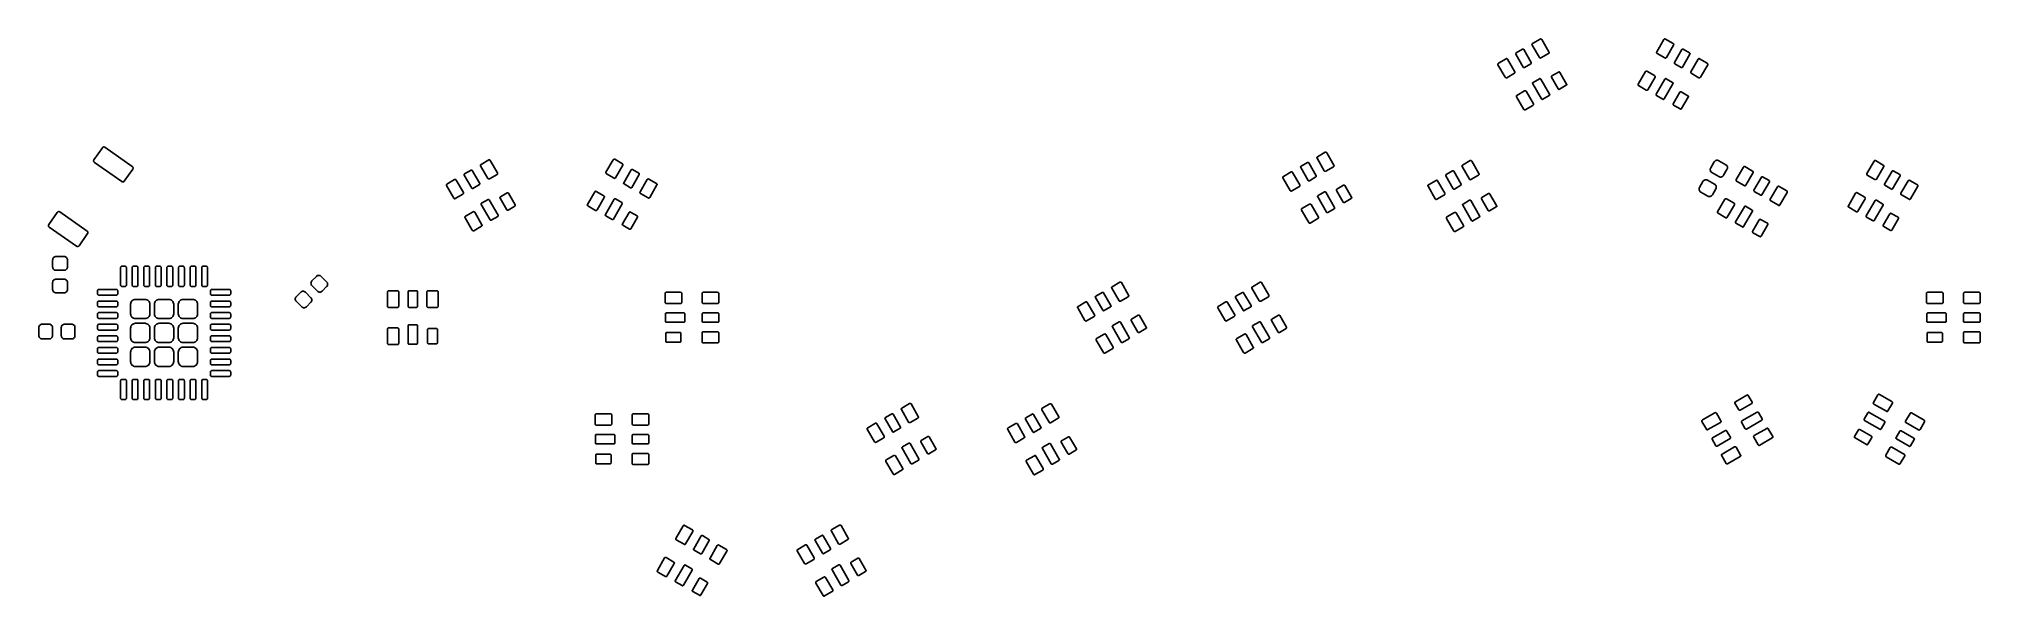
# Model space of a CAD drawing. Extents: x 4.24 to 7.54, y -4.57 to -3.63.
import ezdxf

# ---------------------------------------------------------------- set-up
doc = ezdxf.new("R2010")
doc.units = 0
doc.header["$MEASUREMENT"] = 0
doc.layers.add('BLACK', color=7, linetype='CONTINUOUS')

msp = doc.modelspace()

# ---------------------------------------------------------------- linework, layer by layer
at = {"layer": 'BLACK', "linetype": 'CONTINUOUS'}
for p, q in [((6.77677, -3.63529), (6.78986, -3.62773)), ((6.78986, -3.62773), (6.7902, -3.62758)), ((6.7902, -3.62758), (6.79056, -3.6275)), ((6.79056, -3.6275), (6.79093, -3.62748)), ((6.79093, -3.62748), (6.79129, -3.62754)), ((6.79129, -3.62754), (6.79164, -3.62767)), ((6.79164, -3.62767), (6.79195, -3.62787)), ((6.79195, -3.62787), (6.79222, -3.62812)), ((6.79222, -3.62812), (6.79244, -3.62842)), ((6.79244, -3.62842), (6.80472, -3.6497)), ((6.9878, -3.6497), (7.00008, -3.62842)), ((7.00008, -3.62842), (7.0003, -3.62812)), ((7.0003, -3.62812), (7.00057, -3.62787)), ((7.00057, -3.62787), (7.00088, -3.62767)), ((7.00088, -3.62767), (7.00123, -3.62754)), ((7.00123, -3.62754), (7.00159, -3.62748)), ((7.00159, -3.62748), (7.00196, -3.6275)), ((7.00196, -3.6275), (7.00232, -3.62758)), ((7.00232, -3.62758), (7.00266, -3.62773)), ((7.00266, -3.62773), (7.01575, -3.63529)), ((6.7188, -3.66876), (6.7319, -3.6612)), ((6.7319, -3.6612), (6.73223, -3.66104)), ((6.73223, -3.66104), (6.73259, -3.66096)), ((6.73259, -3.66096), (6.73296, -3.66095)), ((6.73296, -3.66095), (6.73333, -3.66101)), ((6.73333, -3.66101), (6.73368, -3.66114)), ((6.73368, -3.66114), (6.73399, -3.66133)), ((6.73399, -3.66133), (6.73426, -3.66159)), ((6.74809, -3.65265), (6.74814, -3.65235)), ((6.7481, -3.65296), (6.74809, -3.65265)), ((6.74817, -3.65326), (6.7481, -3.65296)), ((6.74814, -3.65235), (6.74825, -3.65206)), ((6.7483, -3.65355), (6.74817, -3.65326)), ((6.74825, -3.65206), (6.74841, -3.6518)), ((6.7609, -3.67537), (6.7483, -3.65355)), ((6.74841, -3.6518), (6.74862, -3.65157)), ((6.74862, -3.65157), (6.74888, -3.65139)), ((6.74888, -3.65139), (6.75979, -3.64509)), ((6.75979, -3.64509), (6.76007, -3.64497)), ((6.76007, -3.64497), (6.76037, -3.6449)), ((6.76037, -3.6449), (6.76068, -3.64489)), ((6.76068, -3.64489), (6.76098, -3.64494)), ((6.76098, -3.64494), (6.76127, -3.64505)), ((6.76127, -3.64505), (6.76153, -3.64521)), ((6.76153, -3.64521), (6.76176, -3.64542)), ((6.76176, -3.64542), (6.76194, -3.64567)), ((6.76194, -3.64567), (6.77454, -3.66749)), ((6.77582, -3.6368), (6.77589, -3.63644)), ((6.77584, -3.63718), (6.77582, -3.6368)), ((6.77592, -3.63754), (6.77584, -3.63718)), ((6.77589, -3.63644), (6.77602, -3.63609)), ((6.77607, -3.63787), (6.77592, -3.63754)), ((6.77602, -3.63609), (6.77621, -3.63578)), ((6.78836, -3.65915), (6.77607, -3.63787)), ((6.77621, -3.63578), (6.77646, -3.63551)), ((6.77646, -3.63551), (6.77677, -3.63529)), ((6.78857, -3.65945), (6.78836, -3.65915)), ((6.78884, -3.6597), (6.78857, -3.65945)), ((6.78916, -3.6599), (6.78884, -3.6597)), ((6.7895, -3.66003), (6.78916, -3.6599)), ((6.78987, -3.66009), (6.7895, -3.66003)), ((6.79024, -3.66008), (6.78987, -3.66009)), ((6.7906, -3.65999), (6.79024, -3.66008)), ((6.79094, -3.65984), (6.7906, -3.65999)), ((6.80403, -3.65228), (6.79094, -3.65984)), ((6.80433, -3.65207), (6.80403, -3.65228)), ((6.80459, -3.6518), (6.80433, -3.65207)), ((6.80478, -3.65148), (6.80459, -3.6518)), ((6.80472, -3.6497), (6.80488, -3.65004)), ((6.80491, -3.65113), (6.80478, -3.65148)), ((6.80488, -3.65004), (6.80496, -3.6504)), ((6.80497, -3.65077), (6.80491, -3.65113)), ((6.80496, -3.6504), (6.80497, -3.65077)), ((6.98755, -3.65077), (6.98756, -3.6504)), ((6.98761, -3.65113), (6.98755, -3.65077)), ((6.98756, -3.6504), (6.98764, -3.65004)), ((6.98774, -3.65148), (6.98761, -3.65113)), ((6.98764, -3.65004), (6.9878, -3.6497)), ((6.98793, -3.6518), (6.98774, -3.65148)), ((6.98819, -3.65207), (6.98793, -3.6518)), ((6.98849, -3.65228), (6.98819, -3.65207)), ((7.00158, -3.65984), (6.98849, -3.65228)), ((7.00192, -3.65999), (7.00158, -3.65984)), ((7.00228, -3.66008), (7.00192, -3.65999)), ((7.00265, -3.66009), (7.00228, -3.66008)), ((7.00301, -3.66003), (7.00265, -3.66009)), ((7.00336, -3.6599), (7.00301, -3.66003)), ((7.00368, -3.6597), (7.00336, -3.6599)), ((7.00395, -3.65945), (7.00368, -3.6597)), ((7.00416, -3.65915), (7.00395, -3.65945)), ((7.01645, -3.63787), (7.00416, -3.65915)), ((7.01575, -3.63529), (7.01606, -3.63551)), ((7.01606, -3.63551), (7.01631, -3.63578)), ((7.01631, -3.63578), (7.0165, -3.63609)), ((7.0166, -3.63754), (7.01645, -3.63787)), ((7.0165, -3.63609), (7.01663, -3.63644)), ((7.01668, -3.63718), (7.0166, -3.63754)), ((7.01663, -3.63644), (7.01669, -3.6368)), ((7.01669, -3.6368), (7.01668, -3.63718)), ((7.01798, -3.66749), (7.03058, -3.64567)), ((7.03058, -3.64567), (7.03076, -3.64542)), ((7.03076, -3.64542), (7.03099, -3.64521)), ((7.03099, -3.64521), (7.03125, -3.64505)), ((7.03125, -3.64505), (7.03154, -3.64494)), ((7.03154, -3.64494), (7.03184, -3.64489)), ((7.04422, -3.65355), (7.03162, -3.67537)), ((7.03184, -3.64489), (7.03215, -3.6449)), ((7.03215, -3.6449), (7.03245, -3.64497)), ((7.03245, -3.64497), (7.03273, -3.64509)), ((7.03273, -3.64509), (7.04364, -3.65139)), ((7.04364, -3.65139), (7.0439, -3.65157)), ((7.0439, -3.65157), (7.04411, -3.6518)), ((7.04411, -3.6518), (7.04427, -3.65206)), ((7.04435, -3.65326), (7.04422, -3.65355)), ((7.04427, -3.65206), (7.04438, -3.65235)), ((7.04442, -3.65296), (7.04435, -3.65326)), ((7.04438, -3.65235), (7.04443, -3.65265)), ((7.04443, -3.65265), (7.04442, -3.65296)), ((7.05826, -3.66159), (7.05853, -3.66133)), ((7.05853, -3.66133), (7.05884, -3.66114)), ((7.05884, -3.66114), (7.05919, -3.66101)), ((7.05919, -3.66101), (7.05956, -3.66095)), ((7.05956, -3.66095), (7.05993, -3.66096)), ((7.05993, -3.66096), (7.06029, -3.66104)), ((7.06029, -3.66104), (7.06062, -3.6612)), ((7.06062, -3.6612), (7.07372, -3.66876)), ((6.71786, -3.67027), (6.71792, -3.6699)), ((6.71787, -3.67064), (6.71786, -3.67027)), ((6.71796, -3.671), (6.71787, -3.67064)), ((6.71792, -3.6699), (6.71805, -3.66956)), ((6.71811, -3.67134), (6.71796, -3.671)), ((6.71805, -3.66956), (6.71825, -3.66924)), ((6.73039, -3.69261), (6.71811, -3.67134)), ((6.71825, -3.66924), (6.7185, -3.66897)), ((6.7185, -3.66897), (6.7188, -3.66876)), ((6.73061, -3.69291), (6.73039, -3.69261)), ((6.73088, -3.69317), (6.73061, -3.69291)), ((6.7312, -3.69336), (6.73088, -3.69317)), ((6.73154, -3.69349), (6.7312, -3.69336)), ((6.73191, -3.69355), (6.73154, -3.69349)), ((6.73228, -3.69354), (6.73191, -3.69355)), ((6.73264, -3.69346), (6.73228, -3.69354)), ((6.73298, -3.69331), (6.73264, -3.69346)), ((6.74607, -3.68575), (6.73298, -3.69331)), ((6.73426, -3.66159), (6.73448, -3.66189)), ((6.73448, -3.66189), (6.74676, -3.68316)), ((6.74637, -3.68553), (6.74607, -3.68575)), ((6.74662, -3.68526), (6.74637, -3.68553)), ((6.74682, -3.68495), (6.74662, -3.68526)), ((6.74676, -3.68316), (6.74691, -3.6835)), ((6.74695, -3.6846), (6.74682, -3.68495)), ((6.74691, -3.6835), (6.747, -3.68386)), ((6.74701, -3.68423), (6.74695, -3.6846)), ((6.747, -3.68386), (6.74701, -3.68423)), ((6.76108, -3.67562), (6.7609, -3.67537)), ((6.7613, -3.67583), (6.76108, -3.67562)), ((6.76156, -3.67599), (6.7613, -3.67583)), ((6.76185, -3.6761), (6.76156, -3.67599)), ((6.76216, -3.67615), (6.76185, -3.6761)), ((6.76247, -3.67614), (6.76216, -3.67615)), ((6.76277, -3.67607), (6.76247, -3.67614)), ((6.76305, -3.67594), (6.76277, -3.67607)), ((6.77396, -3.66964), (6.76305, -3.67594)), ((6.77421, -3.66946), (6.77396, -3.66964)), ((6.77442, -3.66924), (6.77421, -3.66946)), ((6.77458, -3.66898), (6.77442, -3.66924)), ((6.77454, -3.66749), (6.77466, -3.66777)), ((6.77469, -3.66869), (6.77458, -3.66898)), ((6.77466, -3.66777), (6.77473, -3.66807)), ((6.77474, -3.66838), (6.77469, -3.66869)), ((6.77473, -3.66807), (6.77474, -3.66838)), ((6.80885, -3.69172), (6.8089, -3.6914)), ((6.80886, -3.69204), (6.80885, -3.69172)), ((6.80893, -3.69236), (6.80886, -3.69204)), ((6.8089, -3.6914), (6.80901, -3.6911)), ((6.80907, -3.69265), (6.80893, -3.69236)), ((6.80901, -3.6911), (6.80919, -3.69082)), ((6.8204, -3.71229), (6.80907, -3.69265)), ((6.80919, -3.69082), (6.80941, -3.69058)), ((6.80941, -3.69058), (6.80967, -3.69039)), ((6.80967, -3.69039), (6.82113, -3.68378)), ((6.82113, -3.68378), (6.82142, -3.68365)), ((6.82142, -3.68365), (6.82174, -3.68357)), ((6.82174, -3.68357), (6.82206, -3.68356)), ((6.82206, -3.68356), (6.82238, -3.68362)), ((6.82238, -3.68362), (6.82268, -3.68373)), ((6.82268, -3.68373), (6.82296, -3.6839)), ((6.82296, -3.6839), (6.8232, -3.68412)), ((6.8232, -3.68412), (6.82339, -3.68439)), ((6.82339, -3.68439), (6.83472, -3.70403)), ((6.9563, -3.70425), (6.96858, -3.68298)), ((6.96858, -3.68298), (6.9688, -3.68268)), ((6.9688, -3.68268), (6.96907, -3.68242)), ((6.96907, -3.68242), (6.96938, -3.68223)), ((6.96938, -3.68223), (6.96973, -3.6821)), ((6.96973, -3.6821), (6.9701, -3.68204)), ((6.9701, -3.68204), (6.97047, -3.68205)), ((6.97047, -3.68205), (6.97083, -3.68213)), ((6.97083, -3.68213), (6.97117, -3.68229)), ((6.97117, -3.68229), (6.98426, -3.68984)), ((6.98495, -3.69243), (6.97267, -3.7137)), ((6.98426, -3.68984), (6.98456, -3.69006)), ((6.98456, -3.69006), (6.98481, -3.69033)), ((6.98481, -3.69033), (6.98501, -3.69065)), ((6.9851, -3.69209), (6.98495, -3.69243)), ((6.98501, -3.69065), (6.98514, -3.69099)), ((6.98519, -3.69173), (6.9851, -3.69209)), ((6.98514, -3.69099), (6.9852, -3.69136)), ((6.9852, -3.69136), (6.98519, -3.69173)), ((7.01778, -3.66838), (7.01779, -3.66807)), ((7.01783, -3.66869), (7.01778, -3.66838)), ((7.01779, -3.66807), (7.01786, -3.66777)), ((7.01794, -3.66898), (7.01783, -3.66869)), ((7.01786, -3.66777), (7.01798, -3.66749)), ((7.0181, -3.66924), (7.01794, -3.66898)), ((7.01831, -3.66946), (7.0181, -3.66924)), ((7.01856, -3.66964), (7.01831, -3.66946)), ((7.02947, -3.67594), (7.01856, -3.66964)), ((7.02975, -3.67607), (7.02947, -3.67594)), ((7.03005, -3.67614), (7.02975, -3.67607)), ((7.03036, -3.67615), (7.03005, -3.67614)), ((7.03067, -3.6761), (7.03036, -3.67615)), ((7.03095, -3.67599), (7.03067, -3.6761)), ((7.03122, -3.67583), (7.03095, -3.67599)), ((7.03144, -3.67562), (7.03122, -3.67583)), ((7.03162, -3.67537), (7.03144, -3.67562)), ((7.04551, -3.68423), (7.04552, -3.68386)), ((7.04557, -3.6846), (7.04551, -3.68423)), ((7.04552, -3.68386), (7.04561, -3.6835)), ((7.0457, -3.68495), (7.04557, -3.6846)), ((7.04561, -3.6835), (7.04576, -3.68316)), ((7.0459, -3.68526), (7.0457, -3.68495)), ((7.04576, -3.68316), (7.05804, -3.66189)), ((7.04615, -3.68553), (7.0459, -3.68526)), ((7.04645, -3.68575), (7.04615, -3.68553)), ((7.05954, -3.69331), (7.04645, -3.68575)), ((7.05804, -3.66189), (7.05826, -3.66159)), ((7.05988, -3.69346), (7.05954, -3.69331)), ((7.06024, -3.69354), (7.05988, -3.69346)), ((7.06061, -3.69355), (7.06024, -3.69354)), ((7.06098, -3.69349), (7.06061, -3.69355)), ((7.06132, -3.69336), (7.06098, -3.69349)), ((7.06164, -3.69317), (7.06132, -3.69336)), ((7.06191, -3.69291), (7.06164, -3.69317)), ((7.06212, -3.69261), (7.06191, -3.69291)), ((7.07441, -3.67134), (7.06212, -3.69261)), ((7.07372, -3.66876), (7.07402, -3.66897)), ((7.07402, -3.66897), (7.07427, -3.66924)), ((7.07427, -3.66924), (7.07447, -3.66956)), ((7.07456, -3.671), (7.07441, -3.67134)), ((7.07447, -3.66956), (7.0746, -3.6699)), ((7.07465, -3.67064), (7.07456, -3.671)), ((7.0746, -3.6699), (7.07466, -3.67027)), ((7.07466, -3.67027), (7.07465, -3.67064)), ((6.74936, -3.72482), (6.74942, -3.72446)), ((6.74937, -3.72519), (6.74936, -3.72482)), ((6.74945, -3.72555), (6.74937, -3.72519)), ((6.74942, -3.72446), (6.74955, -3.72411)), ((6.74961, -3.72589), (6.74945, -3.72555)), ((6.74955, -3.72411), (6.74974, -3.7238)), ((6.76189, -3.74717), (6.74961, -3.72589)), ((6.74974, -3.7238), (6.75, -3.72352)), ((6.75, -3.72352), (6.7503, -3.72331)), ((6.7503, -3.72331), (6.76339, -3.71575)), ((6.76339, -3.71575), (6.76373, -3.7156)), ((6.76373, -3.7156), (6.76409, -3.71551)), ((6.76409, -3.71551), (6.76446, -3.7155)), ((6.76446, -3.7155), (6.76483, -3.71556)), ((6.76483, -3.71556), (6.76517, -3.71569)), ((6.76517, -3.71569), (6.76549, -3.71589)), ((6.76549, -3.71589), (6.76576, -3.71614)), ((6.76576, -3.71614), (6.76597, -3.71644)), ((6.76597, -3.71644), (6.77826, -3.73772)), ((6.77693, -3.7026), (6.77698, -3.7023)), ((6.77694, -3.70291), (6.77693, -3.7026)), ((6.77701, -3.70321), (6.77694, -3.70291)), ((6.77698, -3.7023), (6.77709, -3.70201)), ((6.77714, -3.7035), (6.77701, -3.70321)), ((6.77709, -3.70201), (6.77725, -3.70175)), ((6.7921, -3.72941), (6.77714, -3.7035)), ((6.77725, -3.70175), (6.77746, -3.70152)), ((6.77746, -3.70152), (6.77771, -3.70134)), ((6.77771, -3.70134), (6.78862, -3.69504)), ((6.78862, -3.69504), (6.78891, -3.69492)), ((6.78891, -3.69492), (6.78921, -3.69485)), ((6.78921, -3.69485), (6.78951, -3.69484)), ((6.78951, -3.69484), (6.78982, -3.69489)), ((6.78982, -3.69489), (6.79011, -3.695)), ((6.79011, -3.695), (6.79037, -3.69516)), ((6.79037, -3.69516), (6.7906, -3.69537)), ((6.7906, -3.69537), (6.79078, -3.69562)), ((6.79078, -3.69562), (6.80574, -3.72153)), ((6.80516, -3.72369), (6.79425, -3.72998)), ((6.80541, -3.72351), (6.80516, -3.72369)), ((6.80562, -3.72328), (6.80541, -3.72351)), ((6.80579, -3.72302), (6.80562, -3.72328)), ((6.80574, -3.72153), (6.80586, -3.72181)), ((6.80589, -3.72273), (6.80579, -3.72302)), ((6.80586, -3.72181), (6.80593, -3.72212)), ((6.80594, -3.72242), (6.80589, -3.72273)), ((6.80593, -3.72212), (6.80594, -3.72242)), ((6.82059, -3.71256), (6.8204, -3.71229)), ((6.82083, -3.71278), (6.82059, -3.71256)), ((6.8211, -3.71295), (6.82083, -3.71278)), ((6.82141, -3.71306), (6.8211, -3.71295)), ((6.82173, -3.71312), (6.82141, -3.71306)), ((6.82205, -3.71311), (6.82173, -3.71312)), ((6.82237, -3.71303), (6.82205, -3.71311)), ((6.82266, -3.7129), (6.82237, -3.71303)), ((6.83412, -3.70628), (6.82266, -3.7129)), ((6.83438, -3.70609), (6.83412, -3.70628)), ((6.8346, -3.70586), (6.83438, -3.70609)), ((6.83477, -3.70558), (6.8346, -3.70586)), ((6.83472, -3.70403), (6.83486, -3.70432)), ((6.83489, -3.70528), (6.83477, -3.70558)), ((6.83486, -3.70432), (6.83493, -3.70464)), ((6.83494, -3.70496), (6.83489, -3.70528)), ((6.83493, -3.70464), (6.83494, -3.70496)), ((6.95605, -3.70532), (6.95606, -3.70495)), ((6.95611, -3.70569), (6.95605, -3.70532)), ((6.95606, -3.70495), (6.95615, -3.70459)), ((6.95624, -3.70603), (6.95611, -3.70569)), ((6.95615, -3.70459), (6.9563, -3.70425)), ((6.95644, -3.70635), (6.95624, -3.70603)), ((6.95669, -3.70662), (6.95644, -3.70635)), ((6.95699, -3.70683), (6.95669, -3.70662)), ((6.97008, -3.71439), (6.95699, -3.70683)), ((6.97042, -3.71455), (6.97008, -3.71439)), ((6.97078, -3.71463), (6.97042, -3.71455)), ((6.97115, -3.71464), (6.97078, -3.71463)), ((6.97152, -3.71458), (6.97115, -3.71464)), ((6.97187, -3.71445), (6.97152, -3.71458)), ((6.97218, -3.71426), (6.97187, -3.71445)), ((6.97245, -3.714), (6.97218, -3.71426)), ((6.97267, -3.7137), (6.97245, -3.714)), ((6.98658, -3.72242), (6.98659, -3.72212)), ((6.98663, -3.72273), (6.98658, -3.72242)), ((6.98659, -3.72212), (6.98666, -3.72181)), ((6.98673, -3.72302), (6.98663, -3.72273)), ((6.98666, -3.72181), (6.98678, -3.72153)), ((6.9869, -3.72328), (6.98673, -3.72302)), ((6.98678, -3.72153), (7.00174, -3.69562)), ((6.98711, -3.72351), (6.9869, -3.72328)), ((6.98736, -3.72369), (6.98711, -3.72351)), ((6.99827, -3.72998), (6.98736, -3.72369)), ((7.01538, -3.7035), (7.00042, -3.72941)), ((7.00174, -3.69562), (7.00192, -3.69537)), ((7.00192, -3.69537), (7.00215, -3.69516)), ((7.00215, -3.69516), (7.00241, -3.695)), ((7.00241, -3.695), (7.0027, -3.69489)), ((7.0027, -3.69489), (7.003, -3.69484)), ((7.003, -3.69484), (7.00331, -3.69485)), ((7.00331, -3.69485), (7.00361, -3.69492)), ((7.00361, -3.69492), (7.0039, -3.69504)), ((7.0039, -3.69504), (7.01481, -3.70134)), ((7.01481, -3.70134), (7.01506, -3.70152)), ((7.01506, -3.70152), (7.01527, -3.70175)), ((7.01527, -3.70175), (7.01543, -3.70201)), ((7.01551, -3.70321), (7.01538, -3.7035)), ((7.01543, -3.70201), (7.01554, -3.7023)), ((7.01558, -3.70291), (7.01551, -3.70321)), ((7.01554, -3.7023), (7.01559, -3.7026)), ((7.01559, -3.7026), (7.01558, -3.70291)), ((7.01576, -3.73749), (7.0271, -3.71785)), ((7.0271, -3.71785), (7.02729, -3.71759)), ((7.02729, -3.71759), (7.02752, -3.71737)), ((7.02752, -3.71737), (7.0278, -3.71719)), ((7.0278, -3.71719), (7.0281, -3.71708)), ((7.0281, -3.71708), (7.02842, -3.71703)), ((7.02842, -3.71703), (7.02874, -3.71704)), ((7.02874, -3.71704), (7.02906, -3.71711)), ((7.02906, -3.71711), (7.02936, -3.71725)), ((7.02936, -3.71725), (7.04081, -3.72386)), ((7.04142, -3.72612), (7.03008, -3.74576)), ((7.04081, -3.72386), (7.04108, -3.72405)), ((7.04108, -3.72405), (7.0413, -3.72428)), ((7.0413, -3.72428), (7.04147, -3.72456)), ((7.04155, -3.72582), (7.04142, -3.72612)), ((7.04147, -3.72456), (7.04158, -3.72486)), ((7.04162, -3.72551), (7.04155, -3.72582)), ((7.04158, -3.72486), (7.04163, -3.72518)), ((7.04163, -3.72518), (7.04162, -3.72551)), ((6.76211, -3.74747), (6.76189, -3.74717)), ((6.76238, -3.74772), (6.76211, -3.74747)), ((6.76269, -3.74792), (6.76238, -3.74772)), ((6.76304, -3.74805), (6.76269, -3.74792)), ((6.7634, -3.74811), (6.76304, -3.74805)), ((6.76377, -3.74809), (6.7634, -3.74811)), ((6.76414, -3.74801), (6.76377, -3.74809)), ((6.76447, -3.74786), (6.76414, -3.74801)), ((6.77757, -3.7403), (6.76447, -3.74786)), ((6.77787, -3.74008), (6.77757, -3.7403)), ((6.77812, -3.73981), (6.77787, -3.74008)), ((6.77832, -3.7395), (6.77812, -3.73981)), ((6.77826, -3.73772), (6.77841, -3.73805)), ((6.77845, -3.73915), (6.77832, -3.7395)), ((6.77841, -3.73805), (6.77849, -3.73842)), ((6.77851, -3.73879), (6.77845, -3.73915)), ((6.77849, -3.73842), (6.77851, -3.73879)), ((6.79228, -3.72966), (6.7921, -3.72941)), ((6.7925, -3.72987), (6.79228, -3.72966)), ((6.79277, -3.73003), (6.7925, -3.72987)), ((6.79305, -3.73014), (6.79277, -3.73003)), ((6.79336, -3.73019), (6.79305, -3.73014)), ((6.79367, -3.73018), (6.79336, -3.73019)), ((6.79397, -3.73011), (6.79367, -3.73018)), ((6.79425, -3.72998), (6.79397, -3.73011)), ((6.99855, -3.73011), (6.99827, -3.72998)), ((6.99885, -3.73018), (6.99855, -3.73011)), ((6.99916, -3.73019), (6.99885, -3.73018)), ((6.99947, -3.73014), (6.99916, -3.73019)), ((6.99975, -3.73003), (6.99947, -3.73014)), ((7.00002, -3.72987), (6.99975, -3.73003)), ((7.00024, -3.72966), (7.00002, -3.72987)), ((7.00042, -3.72941), (7.00024, -3.72966)), ((7.01554, -3.73842), (7.01555, -3.7381)), ((7.01559, -3.73874), (7.01554, -3.73842)), ((7.01555, -3.7381), (7.01562, -3.73778)), ((7.01571, -3.73905), (7.01559, -3.73874)), ((7.01562, -3.73778), (7.01576, -3.73749)), ((7.01588, -3.73932), (7.01571, -3.73905)), ((7.0161, -3.73956), (7.01588, -3.73932)), ((7.01636, -3.73975), (7.0161, -3.73956)), ((7.02782, -3.74636), (7.01636, -3.73975)), ((7.02811, -3.7465), (7.02782, -3.74636)), ((7.02843, -3.74657), (7.02811, -3.7465)), ((7.02875, -3.74658), (7.02843, -3.74657)), ((7.02907, -3.74653), (7.02875, -3.74658)), ((7.02938, -3.74641), (7.02907, -3.74653)), ((7.02965, -3.74624), (7.02938, -3.74641)), ((7.02989, -3.74602), (7.02965, -3.74624)), ((7.03008, -3.74576), (7.02989, -3.74602)), ((4.33233, -3.83281), (4.34678, -3.81217)), ((4.34678, -3.81217), (4.34718, -3.8117)), ((4.34718, -3.8117), (4.34767, -3.81132)), ((4.34767, -3.81132), (4.34822, -3.81104)), ((4.34822, -3.81104), (4.34881, -3.81087)), ((4.34881, -3.81087), (4.34943, -3.81082)), ((4.34943, -3.81082), (4.35004, -3.8109)), ((4.35004, -3.8109), (4.35063, -3.81109)), ((4.35063, -3.81109), (4.35117, -3.81139)), ((4.35117, -3.81139), (4.39761, -3.84391)), ((6.41141, -3.82742), (6.4245, -3.81986)), ((6.4245, -3.81986), (6.42484, -3.81971)), ((6.42484, -3.81971), (6.4252, -3.81962)), ((6.4252, -3.81962), (6.42557, -3.81961)), ((6.42557, -3.81961), (6.42594, -3.81967)), ((6.42594, -3.81967), (6.42628, -3.8198)), ((6.42628, -3.8198), (6.4266, -3.82)), ((6.4266, -3.82), (6.42687, -3.82025)), ((6.42687, -3.82025), (6.42709, -3.82055)), ((6.42709, -3.82055), (6.43937, -3.84183)), ((4.33176, -3.83454), (4.33183, -3.83393)), ((4.33181, -3.83516), (4.33176, -3.83454)), ((4.33197, -3.83575), (4.33181, -3.83516)), ((4.33183, -3.83393), (4.33203, -3.83334)), ((4.33225, -3.8363), (4.33197, -3.83575)), ((4.33203, -3.83334), (4.33233, -3.83281)), ((4.33263, -3.83679), (4.33225, -3.8363)), ((4.3331, -3.83719), (4.33263, -3.83679)), ((4.37954, -3.86971), (4.3331, -3.83719)), ((4.39838, -3.8483), (4.38393, -3.86894)), ((4.39761, -3.84391), (4.39808, -3.84431)), ((4.39808, -3.84431), (4.39846, -3.8448)), ((4.39868, -3.84776), (4.39838, -3.8483)), ((4.39846, -3.8448), (4.39874, -3.84535)), ((4.39888, -3.84717), (4.39868, -3.84776)), ((4.39874, -3.84535), (4.3989, -3.84594)), ((4.39895, -3.84656), (4.39888, -3.84717)), ((4.3989, -3.84594), (4.39895, -3.84656)), ((4.96148, -3.85777), (4.96153, -3.85747)), ((4.96149, -3.85808), (4.96148, -3.85777)), ((4.96156, -3.85838), (4.96149, -3.85808)), ((4.96153, -3.85747), (4.96164, -3.85718)), ((4.96168, -3.85866), (4.96156, -3.85838)), ((4.96164, -3.85718), (4.9618, -3.85692)), ((4.97428, -3.88048), (4.96168, -3.85866)), ((4.9618, -3.85692), (4.96201, -3.85669)), ((4.96201, -3.85669), (4.96226, -3.85651)), ((4.96226, -3.85651), (4.97317, -3.85021)), ((4.97317, -3.85021), (4.97345, -3.85009)), ((4.97345, -3.85009), (4.97375, -3.85002)), ((4.97375, -3.85002), (4.97406, -3.85001)), ((4.97406, -3.85001), (4.97437, -3.85006)), ((4.97437, -3.85006), (4.97466, -3.85016)), ((4.97466, -3.85016), (4.97492, -3.85033)), ((4.97492, -3.85033), (4.97514, -3.85054)), ((4.97514, -3.85054), (4.97532, -3.85079)), ((4.97532, -3.85079), (4.98792, -3.87261)), ((4.98921, -3.84192), (4.98927, -3.84156)), ((4.98922, -3.84229), (4.98921, -3.84192)), ((4.98931, -3.84265), (4.98922, -3.84229)), ((4.98927, -3.84156), (4.9894, -3.84121)), ((4.98946, -3.84299), (4.98931, -3.84265)), ((4.9894, -3.84121), (4.9896, -3.8409)), ((5.00174, -3.86427), (4.98946, -3.84299)), ((4.9896, -3.8409), (4.98985, -3.84063)), ((4.98985, -3.84063), (4.99015, -3.84041)), ((4.99015, -3.84041), (5.00324, -3.83285)), ((5.00324, -3.83285), (5.00358, -3.8327)), ((5.00358, -3.8327), (5.00394, -3.83261)), ((5.00394, -3.83261), (5.00431, -3.8326)), ((5.00431, -3.8326), (5.00468, -3.83266)), ((5.01742, -3.8574), (5.00432, -3.86496)), ((5.00468, -3.83266), (5.00502, -3.83279)), ((5.00502, -3.83279), (5.00534, -3.83299)), ((5.00534, -3.83299), (5.00561, -3.83324)), ((5.00561, -3.83324), (5.00583, -3.83354)), ((5.00583, -3.83354), (5.01811, -3.85482)), ((5.01772, -3.85718), (5.01742, -3.8574)), ((5.01797, -3.85691), (5.01772, -3.85718)), ((5.01817, -3.8566), (5.01797, -3.85691)), ((5.01811, -3.85482), (5.01826, -3.85516)), ((5.0183, -3.85625), (5.01817, -3.8566)), ((5.01826, -3.85516), (5.01835, -3.85552)), ((5.01836, -3.85589), (5.0183, -3.85625)), ((5.01835, -3.85552), (5.01836, -3.85589)), ((5.20221, -3.85479), (5.20222, -3.85442)), ((5.20227, -3.85515), (5.20221, -3.85479)), ((5.20222, -3.85442), (5.20231, -3.85406)), ((5.2024, -3.8555), (5.20227, -3.85515)), ((5.20231, -3.85406), (5.20246, -3.85372)), ((5.2026, -3.85582), (5.2024, -3.8555)), ((5.20246, -3.85372), (5.21475, -3.83245)), ((5.20285, -3.85609), (5.2026, -3.85582)), ((5.20315, -3.8563), (5.20285, -3.85609)), ((5.21625, -3.86386), (5.20315, -3.8563)), ((5.21475, -3.83245), (5.21496, -3.83214)), ((5.21496, -3.83214), (5.21523, -3.83189)), ((5.21523, -3.83189), (5.21555, -3.8317)), ((5.21555, -3.8317), (5.21589, -3.83156)), ((5.21589, -3.83156), (5.21626, -3.8315)), ((5.21626, -3.8315), (5.21663, -3.83152)), ((5.21663, -3.83152), (5.21699, -3.8316)), ((5.21699, -3.8316), (5.21733, -3.83175)), ((5.21733, -3.83175), (5.23042, -3.83931)), ((5.23111, -3.84189), (5.21883, -3.86317)), ((5.23042, -3.83931), (5.23072, -3.83953)), ((5.23072, -3.83953), (5.23097, -3.8398)), ((5.23097, -3.8398), (5.23117, -3.84011)), ((5.23126, -3.84156), (5.23111, -3.84189)), ((5.23117, -3.84011), (5.2313, -3.84046)), ((5.23135, -3.8412), (5.23126, -3.84156)), ((5.2313, -3.84046), (5.23136, -3.84083)), ((5.23136, -3.84083), (5.23135, -3.8412)), ((5.23265, -3.87151), (5.24525, -3.84969)), ((5.24525, -3.84969), (5.24543, -3.84944)), ((5.24543, -3.84944), (5.24565, -3.84923)), ((5.24565, -3.84923), (5.24592, -3.84907)), ((5.24592, -3.84907), (5.2462, -3.84896)), ((5.2462, -3.84896), (5.24651, -3.84891)), ((5.25889, -3.85757), (5.24629, -3.87939)), ((5.24651, -3.84891), (5.24682, -3.84892)), ((5.24682, -3.84892), (5.24712, -3.84899)), ((5.24712, -3.84899), (5.2474, -3.84912)), ((5.2474, -3.84912), (5.25831, -3.85542)), ((5.25831, -3.85542), (5.25856, -3.85559)), ((5.25856, -3.85559), (5.25877, -3.85582)), ((5.25877, -3.85582), (5.25893, -3.85608)), ((5.25901, -3.85729), (5.25889, -3.85757)), ((5.25893, -3.85608), (5.25904, -3.85637)), ((5.25908, -3.85698), (5.25901, -3.85729)), ((5.25904, -3.85637), (5.25909, -3.85668)), ((5.25909, -3.85668), (5.25908, -3.85698)), ((6.35345, -3.86088), (6.36654, -3.85332)), ((6.36654, -3.85332), (6.36688, -3.85317)), ((6.36688, -3.85317), (6.36724, -3.85309)), ((6.36724, -3.85309), (6.36761, -3.85307)), ((6.36761, -3.85307), (6.36798, -3.85313)), ((6.36798, -3.85313), (6.36832, -3.85326)), ((6.36832, -3.85326), (6.36864, -3.85346)), ((6.36864, -3.85346), (6.36891, -3.85371)), ((6.36891, -3.85371), (6.36912, -3.85401)), ((6.36912, -3.85401), (6.38141, -3.87529)), ((6.38274, -3.84478), (6.38279, -3.84448)), ((6.38275, -3.84509), (6.38274, -3.84478)), ((6.38282, -3.84539), (6.38275, -3.84509)), ((6.38279, -3.84448), (6.3829, -3.84419)), ((6.38294, -3.84567), (6.38282, -3.84539)), ((6.3829, -3.84419), (6.38306, -3.84393)), ((6.39554, -3.86749), (6.38294, -3.84567)), ((6.38306, -3.84393), (6.38327, -3.8437)), ((6.38327, -3.8437), (6.38352, -3.84352)), ((6.38352, -3.84352), (6.39443, -3.83722)), ((6.39443, -3.83722), (6.39471, -3.83709)), ((6.39471, -3.83709), (6.39501, -3.83702)), ((6.39501, -3.83702), (6.39532, -3.83701)), ((6.39532, -3.83701), (6.39563, -3.83706)), ((6.39563, -3.83706), (6.39592, -3.83717)), ((6.39592, -3.83717), (6.39618, -3.83734)), ((6.39618, -3.83734), (6.3964, -3.83755)), ((6.3964, -3.83755), (6.39658, -3.8378)), ((6.39658, -3.8378), (6.40918, -3.85962)), ((6.41047, -3.82893), (6.41053, -3.82857)), ((6.41048, -3.8293), (6.41047, -3.82893)), ((6.41057, -3.82966), (6.41048, -3.8293)), ((6.41053, -3.82857), (6.41066, -3.82822)), ((6.41072, -3.83), (6.41057, -3.82966)), ((6.41066, -3.82822), (6.41086, -3.8279)), ((6.423, -3.85127), (6.41072, -3.83)), ((6.41086, -3.8279), (6.41111, -3.82763)), ((6.41111, -3.82763), (6.41141, -3.82742)), ((6.42322, -3.85158), (6.423, -3.85127)), ((6.42349, -3.85183), (6.42322, -3.85158)), ((6.4238, -3.85202), (6.42349, -3.85183)), ((6.42415, -3.85216), (6.4238, -3.85202)), ((6.42452, -3.85222), (6.42415, -3.85216)), ((6.42489, -3.8522), (6.42452, -3.85222)), ((6.42525, -3.85212), (6.42489, -3.8522)), ((6.42558, -3.85197), (6.42525, -3.85212)), ((6.43868, -3.84441), (6.42558, -3.85197)), ((6.43898, -3.84419), (6.43868, -3.84441)), ((6.43923, -3.84392), (6.43898, -3.84419)), ((6.43943, -3.84361), (6.43923, -3.84392)), ((6.43937, -3.84183), (6.43952, -3.84216)), ((6.43956, -3.84326), (6.43943, -3.84361)), ((6.43952, -3.84216), (6.43961, -3.84252)), ((6.43962, -3.84289), (6.43956, -3.84326)), ((6.43961, -3.84252), (6.43962, -3.84289)), ((6.62919, -3.85895), (6.62924, -3.85865)), ((6.6292, -3.85926), (6.62919, -3.85895)), ((6.62927, -3.85956), (6.6292, -3.85926)), ((6.62924, -3.85865), (6.62935, -3.85836)), ((6.62935, -3.85836), (6.62952, -3.8581)), ((6.62952, -3.8581), (6.62973, -3.85787)), ((6.62973, -3.85787), (6.62998, -3.85769)), ((6.62998, -3.85769), (6.64089, -3.85139)), ((6.64089, -3.85139), (6.64117, -3.85127)), ((6.64117, -3.85127), (6.64147, -3.8512)), ((6.64147, -3.8512), (6.64178, -3.85119)), ((6.64178, -3.85119), (6.64208, -3.85124)), ((6.64208, -3.85124), (6.64237, -3.85135)), ((6.64237, -3.85135), (6.64263, -3.85151)), ((6.64263, -3.85151), (6.64286, -3.85172)), ((6.64286, -3.85172), (6.64304, -3.85197)), ((6.64304, -3.85197), (6.65564, -3.87379)), ((6.65693, -3.8431), (6.65699, -3.84274)), ((6.65694, -3.84347), (6.65693, -3.8431)), ((6.65702, -3.84383), (6.65694, -3.84347)), ((6.65699, -3.84274), (6.65712, -3.84239)), ((6.65718, -3.84417), (6.65702, -3.84383)), ((6.65712, -3.84239), (6.65731, -3.84208)), ((6.66946, -3.86545), (6.65718, -3.84417)), ((6.65731, -3.84208), (6.65757, -3.84181)), ((6.65757, -3.84181), (6.65787, -3.84159)), ((6.65787, -3.84159), (6.67096, -3.83403)), ((6.67096, -3.83403), (6.6713, -3.83388)), ((6.6713, -3.83388), (6.67166, -3.83379)), ((6.67166, -3.83379), (6.67203, -3.83378)), ((6.67203, -3.83378), (6.67239, -3.83384)), ((6.68513, -3.85858), (6.67204, -3.86614)), ((6.67239, -3.83384), (6.67274, -3.83397)), ((6.67274, -3.83397), (6.67306, -3.83417)), ((6.67306, -3.83417), (6.67333, -3.83442)), ((6.67333, -3.83442), (6.67354, -3.83472)), ((6.67354, -3.83472), (6.68583, -3.856)), ((6.68543, -3.85836), (6.68513, -3.85858)), ((6.68569, -3.85809), (6.68543, -3.85836)), ((6.68588, -3.85778), (6.68569, -3.85809)), ((6.68583, -3.856), (6.68598, -3.85634)), ((6.68601, -3.85743), (6.68588, -3.85778)), ((6.68598, -3.85634), (6.68606, -3.8567)), ((6.68607, -3.85707), (6.68601, -3.85743)), ((6.68606, -3.8567), (6.68607, -3.85707)), ((7.07883, -3.84965), (7.07886, -3.84851)), ((7.07901, -3.85077), (7.07883, -3.84965)), ((7.07886, -3.84851), (7.07912, -3.8474)), ((7.07941, -3.85184), (7.07901, -3.85077)), ((7.07912, -3.8474), (7.07959, -3.84637)), ((7.08001, -3.85281), (7.07941, -3.85184)), ((7.07959, -3.84637), (7.0854, -3.83631)), ((7.08079, -3.85364), (7.08001, -3.85281)), ((7.08172, -3.8543), (7.08079, -3.85364)), ((7.09348, -3.86109), (7.08172, -3.8543)), ((7.0854, -3.83631), (7.08606, -3.83538)), ((7.08606, -3.83538), (7.08689, -3.83461)), ((7.08689, -3.83461), (7.08786, -3.834)), ((7.08786, -3.834), (7.08892, -3.8336)), ((7.08892, -3.8336), (7.09005, -3.83342)), ((7.09005, -3.83342), (7.09119, -3.83345)), ((7.09119, -3.83345), (7.09229, -3.83371)), ((7.09229, -3.83371), (7.09333, -3.83418)), ((7.09333, -3.83418), (7.10509, -3.84097)), ((7.10141, -3.85897), (7.10075, -3.85989)), ((7.10722, -3.84891), (7.10141, -3.85897)), ((7.10509, -3.84097), (7.10602, -3.84164)), ((7.10602, -3.84164), (7.1068, -3.84247)), ((7.1068, -3.84247), (7.1074, -3.84344)), ((7.10769, -3.84787), (7.10722, -3.84891)), ((7.1074, -3.84344), (7.1078, -3.8445)), ((7.10795, -3.84676), (7.10769, -3.84787)), ((7.1078, -3.8445), (7.10799, -3.84562)), ((7.10799, -3.84562), (7.10795, -3.84676)), ((7.12284, -3.86624), (7.13512, -3.84496)), ((7.13512, -3.84496), (7.13534, -3.84466)), ((7.13534, -3.84466), (7.13561, -3.84441)), ((7.13561, -3.84441), (7.13592, -3.84421)), ((7.13592, -3.84421), (7.13627, -3.84408)), ((7.13627, -3.84408), (7.13663, -3.84402)), ((7.13663, -3.84402), (7.137, -3.84403)), ((7.137, -3.84403), (7.13736, -3.84412)), ((7.13736, -3.84412), (7.1377, -3.84427)), ((7.1377, -3.84427), (7.15079, -3.85183)), ((7.15149, -3.85441), (7.1392, -3.87568)), ((7.15079, -3.85183), (7.15109, -3.85204)), ((7.15109, -3.85204), (7.15135, -3.85231)), ((7.15135, -3.85231), (7.15154, -3.85263)), ((7.15164, -3.85407), (7.15149, -3.85441)), ((7.15154, -3.85263), (7.15167, -3.85297)), ((7.15172, -3.85371), (7.15164, -3.85407)), ((7.15167, -3.85297), (7.15173, -3.85334)), ((7.15173, -3.85334), (7.15172, -3.85371)), ((7.34463, -3.85707), (7.34465, -3.8567)), ((7.34469, -3.85743), (7.34463, -3.85707)), ((7.34465, -3.8567), (7.34473, -3.85634)), ((7.34482, -3.85778), (7.34469, -3.85743)), ((7.34473, -3.85634), (7.34488, -3.856)), ((7.34502, -3.85809), (7.34482, -3.85778)), ((7.34488, -3.856), (7.35717, -3.83472)), ((7.34527, -3.85836), (7.34502, -3.85809)), ((7.34557, -3.85858), (7.34527, -3.85836)), ((7.35867, -3.86614), (7.34557, -3.85858)), ((7.35717, -3.83472), (7.35738, -3.83442)), ((7.35738, -3.83442), (7.35765, -3.83417)), ((7.35765, -3.83417), (7.35797, -3.83397)), ((7.35797, -3.83397), (7.35831, -3.83384)), ((7.35831, -3.83384), (7.35868, -3.83378)), ((7.35868, -3.83378), (7.35905, -3.83379)), ((7.35905, -3.83379), (7.35941, -3.83388)), ((7.35941, -3.83388), (7.35975, -3.83403)), ((7.35975, -3.83403), (7.37284, -3.84159)), ((7.37353, -3.84417), (7.36125, -3.86545)), ((7.37284, -3.84159), (7.37314, -3.84181)), ((7.37314, -3.84181), (7.3734, -3.84208)), ((7.3734, -3.84208), (7.37359, -3.84239)), ((7.37369, -3.84383), (7.37353, -3.84417)), ((7.37359, -3.84239), (7.37372, -3.84274)), ((7.37377, -3.84347), (7.37369, -3.84383)), ((7.37372, -3.84274), (7.37378, -3.8431)), ((7.37378, -3.8431), (7.37377, -3.84347)), ((7.37507, -3.87379), (7.38767, -3.85197)), ((7.38767, -3.85197), (7.38785, -3.85172)), ((7.38785, -3.85172), (7.38807, -3.85151)), ((7.38807, -3.85151), (7.38834, -3.85135)), ((7.38834, -3.85135), (7.38863, -3.85124)), ((7.38863, -3.85124), (7.38893, -3.85119)), ((7.38893, -3.85119), (7.38924, -3.8512)), ((7.38924, -3.8512), (7.38954, -3.85127)), ((7.38954, -3.85127), (7.38982, -3.85139)), ((7.38982, -3.85139), (7.40073, -3.85769)), ((7.40073, -3.85769), (7.40098, -3.85787)), ((7.40098, -3.85787), (7.40119, -3.8581)), ((7.40119, -3.8581), (7.40136, -3.85836)), ((7.40136, -3.85836), (7.40146, -3.85865)), ((7.4015, -3.85926), (7.40143, -3.85956)), ((7.40146, -3.85865), (7.40151, -3.85895)), ((7.40151, -3.85895), (7.4015, -3.85926)), ((4.38008, -3.87001), (4.37954, -3.86971)), ((4.38067, -3.87021), (4.38008, -3.87001)), ((4.38128, -3.87028), (4.38067, -3.87021)), ((4.3819, -3.87023), (4.38128, -3.87028)), ((4.38249, -3.87007), (4.3819, -3.87023)), ((4.38304, -3.86979), (4.38249, -3.87007)), ((4.38353, -3.86941), (4.38304, -3.86979)), ((4.38393, -3.86894), (4.38353, -3.86941)), ((4.93125, -3.87539), (4.93131, -3.87502)), ((4.93126, -3.87576), (4.93125, -3.87539)), ((4.93134, -3.87612), (4.93126, -3.87576)), ((4.93131, -3.87502), (4.93144, -3.87468)), ((4.9315, -3.87646), (4.93134, -3.87612)), ((4.93144, -3.87468), (4.93163, -3.87436)), ((4.94378, -3.89773), (4.9315, -3.87646)), ((4.93163, -3.87436), (4.93189, -3.87409)), ((4.93189, -3.87409), (4.93219, -3.87387)), ((4.93219, -3.87387), (4.94528, -3.86632)), ((4.94528, -3.86632), (4.94562, -3.86616)), ((4.94562, -3.86616), (4.94598, -3.86608)), ((4.94598, -3.86608), (4.94635, -3.86607)), ((4.94635, -3.86607), (4.94672, -3.86613)), ((4.95945, -3.89086), (4.94636, -3.89842)), ((4.94672, -3.86613), (4.94706, -3.86626)), ((4.94706, -3.86626), (4.94738, -3.86645)), ((4.94738, -3.86645), (4.94765, -3.86671)), ((4.94765, -3.86671), (4.94786, -3.86701)), ((4.94786, -3.86701), (4.96015, -3.88828)), ((4.95976, -3.89065), (4.95945, -3.89086)), ((4.96001, -3.89038), (4.95976, -3.89065)), ((4.9602, -3.89006), (4.96001, -3.89038)), ((4.96015, -3.88828), (4.9603, -3.88862)), ((4.96034, -3.88972), (4.9602, -3.89006)), ((4.9603, -3.88862), (4.96038, -3.88898)), ((4.9604, -3.88935), (4.96034, -3.88972)), ((4.96038, -3.88898), (4.9604, -3.88935)), ((4.97446, -3.88074), (4.97428, -3.88048)), ((4.97469, -3.88095), (4.97446, -3.88074)), ((4.97495, -3.88111), (4.97469, -3.88095)), ((4.97524, -3.88122), (4.97495, -3.88111)), ((4.97554, -3.88127), (4.97524, -3.88122)), ((4.97585, -3.88126), (4.97554, -3.88127)), ((4.97615, -3.88119), (4.97585, -3.88126)), ((4.97643, -3.88106), (4.97615, -3.88119)), ((4.98735, -3.87476), (4.97643, -3.88106)), ((4.9876, -3.87458), (4.98735, -3.87476)), ((4.98781, -3.87436), (4.9876, -3.87458)), ((4.98797, -3.87409), (4.98781, -3.87436)), ((4.98792, -3.87261), (4.98805, -3.87289)), ((4.98808, -3.87381), (4.98797, -3.87409)), ((4.98805, -3.87289), (4.98812, -3.87319)), ((4.98813, -3.8735), (4.98808, -3.87381)), ((4.98812, -3.87319), (4.98813, -3.8735)), ((5.00196, -3.86457), (5.00174, -3.86427)), ((5.00223, -3.86482), (5.00196, -3.86457)), ((5.00254, -3.86502), (5.00223, -3.86482)), ((5.00289, -3.86515), (5.00254, -3.86502)), ((5.00326, -3.86521), (5.00289, -3.86515)), ((5.00363, -3.8652), (5.00326, -3.86521)), ((5.00399, -3.86511), (5.00363, -3.8652)), ((5.00432, -3.86496), (5.00399, -3.86511)), ((5.02306, -3.89551), (5.03451, -3.8889)), ((5.03451, -3.8889), (5.03481, -3.88877)), ((5.03481, -3.88877), (5.03512, -3.88869)), ((5.03512, -3.88869), (5.03545, -3.88868)), ((5.03545, -3.88868), (5.03577, -3.88873)), ((5.03577, -3.88873), (5.03607, -3.88885)), ((5.03607, -3.88885), (5.03635, -3.88902)), ((5.03635, -3.88902), (5.03658, -3.88924)), ((5.03658, -3.88924), (5.03677, -3.8895)), ((5.03677, -3.8895), (5.04811, -3.90914)), ((5.17097, -3.90827), (5.18325, -3.887)), ((5.18325, -3.887), (5.18347, -3.8867)), ((5.18347, -3.8867), (5.18374, -3.88644)), ((5.18374, -3.88644), (5.18405, -3.88625)), ((5.18405, -3.88625), (5.1844, -3.88612)), ((5.1844, -3.88612), (5.18476, -3.88606)), ((5.18476, -3.88606), (5.18513, -3.88607)), ((5.18513, -3.88607), (5.18549, -3.88615)), ((5.18549, -3.88615), (5.18583, -3.88631)), ((5.18583, -3.88631), (5.19892, -3.89387)), ((5.21658, -3.86401), (5.21625, -3.86386)), ((5.21694, -3.8641), (5.21658, -3.86401)), ((5.21731, -3.86411), (5.21694, -3.8641)), ((5.21768, -3.86405), (5.21731, -3.86411)), ((5.21803, -3.86392), (5.21768, -3.86405)), ((5.21834, -3.86372), (5.21803, -3.86392)), ((5.21861, -3.86347), (5.21834, -3.86372)), ((5.21883, -3.86317), (5.21861, -3.86347)), ((5.23244, -3.8724), (5.23245, -3.8721)), ((5.23249, -3.87271), (5.23244, -3.8724)), ((5.23245, -3.8721), (5.23252, -3.87179)), ((5.2326, -3.873), (5.23249, -3.87271)), ((5.23252, -3.87179), (5.23265, -3.87151)), ((5.23276, -3.87326), (5.2326, -3.873)), ((5.23297, -3.87348), (5.23276, -3.87326)), ((5.23323, -3.87366), (5.23297, -3.87348)), ((5.24414, -3.87996), (5.23323, -3.87366)), ((5.24442, -3.88009), (5.24414, -3.87996)), ((5.24472, -3.88016), (5.24442, -3.88009)), ((5.24503, -3.88017), (5.24472, -3.88016)), ((5.24533, -3.88012), (5.24503, -3.88017)), ((5.24562, -3.88001), (5.24533, -3.88012)), ((5.24588, -3.87985), (5.24562, -3.88001)), ((5.24611, -3.87964), (5.24588, -3.87985)), ((5.24629, -3.87939), (5.24611, -3.87964)), ((5.26018, -3.88825), (5.26019, -3.88788)), ((5.26024, -3.88862), (5.26018, -3.88825)), ((5.26019, -3.88788), (5.26027, -3.88752)), ((5.26037, -3.88897), (5.26024, -3.88862)), ((5.26027, -3.88752), (5.26042, -3.88719)), ((5.26056, -3.88928), (5.26037, -3.88897)), ((5.26042, -3.88719), (5.27271, -3.86591)), ((5.26081, -3.88955), (5.26056, -3.88928)), ((5.26112, -3.88977), (5.26081, -3.88955)), ((5.27421, -3.89733), (5.26112, -3.88977)), ((5.27271, -3.86591), (5.27292, -3.86561)), ((5.27292, -3.86561), (5.27319, -3.86536)), ((5.27319, -3.86536), (5.27351, -3.86516)), ((5.27351, -3.86516), (5.27386, -3.86503)), ((5.27386, -3.86503), (5.27422, -3.86497)), ((5.27422, -3.86497), (5.27459, -3.86498)), ((5.27459, -3.86498), (5.27495, -3.86507)), ((5.27495, -3.86507), (5.27529, -3.86522)), ((5.27529, -3.86522), (5.28838, -3.87278)), ((5.28907, -3.87536), (5.27679, -3.89663)), ((5.28838, -3.87278), (5.28868, -3.87299)), ((5.28868, -3.87299), (5.28894, -3.87326)), ((5.28894, -3.87326), (5.28913, -3.87358)), ((5.28923, -3.87502), (5.28907, -3.87536)), ((5.28913, -3.87358), (5.28926, -3.87392)), ((5.28931, -3.87466), (5.28923, -3.87502)), ((5.28926, -3.87392), (5.28932, -3.87429)), ((5.28932, -3.87429), (5.28931, -3.87466)), ((6.35251, -3.8624), (6.35257, -3.86203)), ((6.35252, -3.86277), (6.35251, -3.8624)), ((6.3526, -3.86313), (6.35252, -3.86277)), ((6.35257, -3.86203), (6.3527, -3.86168)), ((6.35276, -3.86346), (6.3526, -3.86313)), ((6.3527, -3.86168), (6.35289, -3.86137)), ((6.36504, -3.88474), (6.35276, -3.86346)), ((6.35289, -3.86137), (6.35315, -3.8611)), ((6.35315, -3.8611), (6.35345, -3.86088)), ((6.36526, -3.88504), (6.36504, -3.88474)), ((6.36553, -3.88529), (6.36526, -3.88504)), ((6.36584, -3.88549), (6.36553, -3.88529)), ((6.36619, -3.88562), (6.36584, -3.88549)), ((6.36655, -3.88568), (6.36619, -3.88562)), ((6.36692, -3.88567), (6.36655, -3.88568)), ((6.36728, -3.88558), (6.36692, -3.88567)), ((6.36762, -3.88543), (6.36728, -3.88558)), ((6.38071, -3.87787), (6.36762, -3.88543)), ((6.38102, -3.87766), (6.38071, -3.87787)), ((6.38127, -3.87739), (6.38102, -3.87766)), ((6.38146, -3.87707), (6.38127, -3.87739)), ((6.38141, -3.87529), (6.38156, -3.87563)), ((6.3816, -3.87672), (6.38146, -3.87707)), ((6.38156, -3.87563), (6.38164, -3.87599)), ((6.38166, -3.87636), (6.3816, -3.87672)), ((6.38164, -3.87599), (6.38166, -3.87636)), ((6.39572, -3.86774), (6.39554, -3.86749)), ((6.39595, -3.86795), (6.39572, -3.86774)), ((6.39621, -3.86812), (6.39595, -3.86795)), ((6.3965, -3.86823), (6.39621, -3.86812)), ((6.3968, -3.86828), (6.3965, -3.86823)), ((6.39711, -3.86827), (6.3968, -3.86828)), ((6.39741, -3.8682), (6.39711, -3.86827)), ((6.39769, -3.86807), (6.39741, -3.8682)), ((6.4086, -3.86177), (6.39769, -3.86807)), ((6.40886, -3.86159), (6.4086, -3.86177)), ((6.40907, -3.86136), (6.40886, -3.86159)), ((6.40923, -3.8611), (6.40907, -3.86136)), ((6.40918, -3.85962), (6.40931, -3.8599)), ((6.40934, -3.86081), (6.40923, -3.8611)), ((6.40931, -3.8599), (6.40938, -3.8602)), ((6.40939, -3.86051), (6.40934, -3.86081)), ((6.40938, -3.8602), (6.40939, -3.86051)), ((6.41236, -3.89347), (6.42327, -3.88717)), ((6.42327, -3.88717), (6.42355, -3.88704)), ((6.42355, -3.88704), (6.42385, -3.88697)), ((6.42385, -3.88697), (6.42416, -3.88696)), ((6.42416, -3.88696), (6.42447, -3.88701)), ((6.42447, -3.88701), (6.42475, -3.88712)), ((6.42475, -3.88712), (6.42502, -3.88729)), ((6.42502, -3.88729), (6.42524, -3.8875)), ((6.42524, -3.8875), (6.42542, -3.88775)), ((6.42542, -3.88775), (6.44038, -3.91366)), ((6.44349, -3.88384), (6.44355, -3.88353)), ((6.4435, -3.88417), (6.44349, -3.88384)), ((6.44358, -3.88448), (6.4435, -3.88417)), ((6.44355, -3.88353), (6.44366, -3.88322)), ((6.44371, -3.88478), (6.44358, -3.88448)), ((6.44366, -3.88322), (6.44383, -3.88295)), ((6.45505, -3.90442), (6.44371, -3.88478)), ((6.44383, -3.88295), (6.44405, -3.88271)), ((6.44405, -3.88271), (6.44432, -3.88252)), ((6.44432, -3.88252), (6.45577, -3.87591)), ((6.45577, -3.87591), (6.45607, -3.87577)), ((6.45607, -3.87577), (6.45638, -3.8757)), ((6.45638, -3.8757), (6.45671, -3.87569)), ((6.45671, -3.87569), (6.45703, -3.87574)), ((6.45703, -3.87574), (6.45733, -3.87586)), ((6.45733, -3.87586), (6.45761, -3.87603)), ((6.45761, -3.87603), (6.45784, -3.87625)), ((6.45784, -3.87625), (6.45803, -3.87651)), ((6.45803, -3.87651), (6.46937, -3.89615)), ((6.59896, -3.87657), (6.59903, -3.8762)), ((6.59898, -3.87694), (6.59896, -3.87657)), ((6.59906, -3.8773), (6.59898, -3.87694)), ((6.59903, -3.8762), (6.59916, -3.87586)), ((6.59921, -3.87764), (6.59906, -3.8773)), ((6.59916, -3.87586), (6.59935, -3.87554)), ((6.6115, -3.89891), (6.59921, -3.87764)), ((6.59935, -3.87554), (6.5996, -3.87527)), ((6.5996, -3.87527), (6.59991, -3.87506)), ((6.59991, -3.87506), (6.613, -3.8675)), ((6.613, -3.8675), (6.61334, -3.86734)), ((6.61334, -3.86734), (6.6137, -3.86726)), ((6.6137, -3.86726), (6.61407, -3.86725)), ((6.61407, -3.86725), (6.61443, -3.86731)), ((6.62717, -3.89205), (6.61408, -3.8996)), ((6.61443, -3.86731), (6.61478, -3.86744)), ((6.61478, -3.86744), (6.61509, -3.86763)), ((6.61509, -3.86763), (6.61536, -3.86789)), ((6.61536, -3.86789), (6.61558, -3.86819)), ((6.61558, -3.86819), (6.62786, -3.88946)), ((6.62747, -3.89183), (6.62717, -3.89205)), ((6.62773, -3.89156), (6.62747, -3.89183)), ((6.62792, -3.89124), (6.62773, -3.89156)), ((6.62786, -3.88946), (6.62802, -3.8898)), ((6.62805, -3.8909), (6.62792, -3.89124)), ((6.62802, -3.8898), (6.6281, -3.89016)), ((6.62811, -3.89053), (6.62805, -3.8909)), ((6.6281, -3.89016), (6.62811, -3.89053)), ((6.6294, -3.85984), (6.62927, -3.85956)), ((6.642, -3.88167), (6.6294, -3.85984)), ((6.64218, -3.88192), (6.642, -3.88167)), ((6.6424, -3.88213), (6.64218, -3.88192)), ((6.64267, -3.88229), (6.6424, -3.88213)), ((6.64296, -3.8824), (6.64267, -3.88229)), ((6.64326, -3.88245), (6.64296, -3.8824)), ((6.64357, -3.88244), (6.64326, -3.88245)), ((6.64387, -3.88237), (6.64357, -3.88244)), ((6.64415, -3.88224), (6.64387, -3.88237)), ((6.65506, -3.87594), (6.64415, -3.88224)), ((6.65531, -3.87576), (6.65506, -3.87594)), ((6.65552, -3.87554), (6.65531, -3.87576)), ((6.65569, -3.87528), (6.65552, -3.87554)), ((6.65564, -3.87379), (6.65577, -3.87407)), ((6.6558, -3.87499), (6.65569, -3.87528)), ((6.65577, -3.87407), (6.65584, -3.87437)), ((6.65585, -3.87468), (6.6558, -3.87499)), ((6.65584, -3.87437), (6.65585, -3.87468)), ((6.66968, -3.86575), (6.66946, -3.86545)), ((6.66995, -3.866), (6.66968, -3.86575)), ((6.67026, -3.8662), (6.66995, -3.866)), ((6.67061, -3.86633), (6.67026, -3.8662)), ((6.67097, -3.86639), (6.67061, -3.86633)), ((6.67134, -3.86638), (6.67097, -3.86639)), ((6.6717, -3.86629), (6.67134, -3.86638)), ((6.67204, -3.86614), (6.6717, -3.86629)), ((6.69077, -3.89669), (6.70223, -3.89008)), ((6.70223, -3.89008), (6.70252, -3.88995)), ((6.70252, -3.88995), (6.70284, -3.88987)), ((6.70284, -3.88987), (6.70316, -3.88986)), ((6.70316, -3.88986), (6.70348, -3.88991)), ((6.70348, -3.88991), (6.70379, -3.89003)), ((6.70379, -3.89003), (6.70406, -3.8902)), ((6.70406, -3.8902), (6.7043, -3.89042)), ((6.7043, -3.89042), (6.70449, -3.89069)), ((6.70449, -3.89069), (6.71583, -3.91032)), ((7.05973, -3.88272), (7.05977, -3.88158)), ((7.05992, -3.88385), (7.05973, -3.88272)), ((7.05977, -3.88158), (7.06003, -3.88048)), ((7.06032, -3.88491), (7.05992, -3.88385)), ((7.06003, -3.88048), (7.0605, -3.87944)), ((7.06092, -3.88588), (7.06032, -3.88491)), ((7.0605, -3.87944), (7.0663, -3.86938)), ((7.0617, -3.88671), (7.06092, -3.88588)), ((7.06262, -3.88737), (7.0617, -3.88671)), ((7.07439, -3.89416), (7.06262, -3.88737)), ((7.0663, -3.86938), (7.06697, -3.86846)), ((7.06697, -3.86846), (7.0678, -3.86768)), ((7.0678, -3.86768), (7.06876, -3.86708)), ((7.06876, -3.86708), (7.06983, -3.86668)), ((7.06983, -3.86668), (7.07095, -3.86649)), ((7.07095, -3.86649), (7.07209, -3.86653)), ((7.07209, -3.86653), (7.0732, -3.86679)), ((7.0732, -3.86679), (7.07424, -3.86726)), ((7.07424, -3.86726), (7.086, -3.87405)), ((7.08232, -3.89204), (7.08165, -3.89296)), ((7.08813, -3.88198), (7.08232, -3.89204)), ((7.086, -3.87405), (7.08692, -3.87471)), ((7.08692, -3.87471), (7.0877, -3.87554)), ((7.0877, -3.87554), (7.0883, -3.87651)), ((7.08859, -3.88094), (7.08813, -3.88198)), ((7.0883, -3.87651), (7.08871, -3.87757)), ((7.08885, -3.87983), (7.08859, -3.88094)), ((7.08871, -3.87757), (7.08889, -3.8787)), ((7.08889, -3.8787), (7.08885, -3.87983)), ((7.09452, -3.86156), (7.09348, -3.86109)), ((7.09563, -3.86182), (7.09452, -3.86156)), ((7.09676, -3.86186), (7.09563, -3.86182)), ((7.09789, -3.86167), (7.09676, -3.86186)), ((7.09895, -3.86127), (7.09789, -3.86167)), ((7.09992, -3.86067), (7.09895, -3.86127)), ((7.10075, -3.85989), (7.09992, -3.86067)), ((7.12259, -3.8673), (7.1226, -3.86693)), ((7.12265, -3.86767), (7.12259, -3.8673)), ((7.1226, -3.86693), (7.12268, -3.86657)), ((7.12278, -3.86802), (7.12265, -3.86767)), ((7.12268, -3.86657), (7.12284, -3.86624)), ((7.12297, -3.86833), (7.12278, -3.86802)), ((7.12323, -3.8686), (7.12297, -3.86833)), ((7.12353, -3.86882), (7.12323, -3.8686)), ((7.13662, -3.87638), (7.12353, -3.86882)), ((7.13696, -3.87653), (7.13662, -3.87638)), ((7.13732, -3.87661), (7.13696, -3.87653)), ((7.13769, -3.87663), (7.13732, -3.87661)), ((7.13805, -3.87656), (7.13769, -3.87663)), ((7.1384, -3.87643), (7.13805, -3.87656)), ((7.13872, -3.87624), (7.1384, -3.87643)), ((7.13899, -3.87599), (7.13872, -3.87624)), ((7.1392, -3.87568), (7.13899, -3.87599)), ((7.15282, -3.88492), (7.15283, -3.88461)), ((7.15287, -3.88522), (7.15282, -3.88492)), ((7.15283, -3.88461), (7.1529, -3.88431)), ((7.15297, -3.88551), (7.15287, -3.88522)), ((7.1529, -3.88431), (7.15302, -3.88403)), ((7.15314, -3.88577), (7.15297, -3.88551)), ((7.15302, -3.88403), (7.16562, -3.86221)), ((7.15335, -3.886), (7.15314, -3.88577)), ((7.1536, -3.88618), (7.15335, -3.886)), ((7.16451, -3.89248), (7.1536, -3.88618)), ((7.16562, -3.86221), (7.1658, -3.86196)), ((7.1658, -3.86196), (7.16603, -3.86174)), ((7.16626, -3.89236), (7.16599, -3.89253)), ((7.16603, -3.86174), (7.16629, -3.86158)), ((7.16648, -3.89215), (7.16626, -3.89236)), ((7.16629, -3.86158), (7.16658, -3.86147)), ((7.16666, -3.8919), (7.16648, -3.89215)), ((7.16658, -3.86147), (7.16688, -3.86142)), ((7.17926, -3.87008), (7.16666, -3.8919)), ((7.16688, -3.86142), (7.16719, -3.86143)), ((7.16719, -3.86143), (7.16749, -3.8615)), ((7.16749, -3.8615), (7.16777, -3.86163)), ((7.16777, -3.86163), (7.17868, -3.86793)), ((7.17868, -3.86793), (7.17893, -3.86811)), ((7.17893, -3.86811), (7.17915, -3.86833)), ((7.17915, -3.86833), (7.17931, -3.8686)), ((7.17939, -3.8698), (7.17926, -3.87008)), ((7.17931, -3.8686), (7.17942, -3.86889)), ((7.17946, -3.8695), (7.17939, -3.8698)), ((7.17942, -3.86889), (7.17947, -3.86919)), ((7.17947, -3.86919), (7.17946, -3.8695)), ((7.1808, -3.8997), (7.19308, -3.87842)), ((7.19308, -3.87842), (7.1933, -3.87812)), ((7.1933, -3.87812), (7.19357, -3.87787)), ((7.19357, -3.87787), (7.19388, -3.87767)), ((7.19388, -3.87767), (7.19423, -3.87754)), ((7.19423, -3.87754), (7.19459, -3.87748)), ((7.19459, -3.87748), (7.19496, -3.8775)), ((7.19496, -3.8775), (7.19533, -3.87758)), ((7.19533, -3.87758), (7.19566, -3.87773)), ((7.19566, -3.87773), (7.20876, -3.88529)), ((7.20945, -3.88787), (7.19716, -3.90915)), ((7.20876, -3.88529), (7.20906, -3.88551)), ((7.20906, -3.88551), (7.20931, -3.88578)), ((7.20931, -3.88578), (7.20951, -3.88609)), ((7.2096, -3.88754), (7.20945, -3.88787)), ((7.20951, -3.88609), (7.20964, -3.88644)), ((7.20968, -3.88718), (7.2096, -3.88754)), ((7.20964, -3.88644), (7.2097, -3.8868)), ((7.2097, -3.8868), (7.20968, -3.88718)), ((7.31339, -3.91055), (7.32567, -3.88928)), ((7.32567, -3.88928), (7.32589, -3.88898)), ((7.32589, -3.88898), (7.32616, -3.88872)), ((7.32616, -3.88872), (7.32647, -3.88853)), ((7.32647, -3.88853), (7.32682, -3.8884)), ((7.32682, -3.8884), (7.32718, -3.88834)), ((7.32718, -3.88834), (7.32755, -3.88835)), ((7.32755, -3.88835), (7.32791, -3.88843)), ((7.32791, -3.88843), (7.32825, -3.88858)), ((7.32825, -3.88858), (7.34134, -3.89614)), ((7.359, -3.86629), (7.35867, -3.86614)), ((7.35937, -3.86638), (7.359, -3.86629)), ((7.35974, -3.86639), (7.35937, -3.86638)), ((7.3601, -3.86633), (7.35974, -3.86639)), ((7.36045, -3.8662), (7.3601, -3.86633)), ((7.36076, -3.866), (7.36045, -3.8662)), ((7.36103, -3.86575), (7.36076, -3.866)), ((7.36125, -3.86545), (7.36103, -3.86575)), ((7.37486, -3.87468), (7.37487, -3.87437)), ((7.37491, -3.87499), (7.37486, -3.87468)), ((7.37487, -3.87437), (7.37494, -3.87407)), ((7.37502, -3.87528), (7.37491, -3.87499)), ((7.37494, -3.87407), (7.37507, -3.87379)), ((7.37519, -3.87554), (7.37502, -3.87528)), ((7.3754, -3.87576), (7.37519, -3.87554)), ((7.37565, -3.87594), (7.3754, -3.87576)), ((7.38656, -3.88224), (7.37565, -3.87594)), ((7.38684, -3.88237), (7.38656, -3.88224)), ((7.38714, -3.88244), (7.38684, -3.88237)), ((7.38745, -3.88245), (7.38714, -3.88244)), ((7.38775, -3.8824), (7.38745, -3.88245)), ((7.38804, -3.88229), (7.38775, -3.8824)), ((7.3883, -3.88213), (7.38804, -3.88229)), ((7.38853, -3.88192), (7.3883, -3.88213)), ((7.38871, -3.88167), (7.38853, -3.88192)), ((7.40131, -3.85984), (7.38871, -3.88167)), ((7.40143, -3.85956), (7.40131, -3.85984)), ((7.4026, -3.89053), (7.40261, -3.89016)), ((7.40266, -3.8909), (7.4026, -3.89053)), ((7.40261, -3.89016), (7.40269, -3.8898)), ((7.40279, -3.89124), (7.40266, -3.8909)), ((7.40269, -3.8898), (7.40285, -3.88946)), ((7.40298, -3.89156), (7.40279, -3.89124)), ((7.40285, -3.88946), (7.41513, -3.86819)), ((7.40324, -3.89183), (7.40298, -3.89156)), ((7.40354, -3.89205), (7.40324, -3.89183)), ((7.41663, -3.8996), (7.40354, -3.89205)), ((7.41513, -3.86819), (7.41534, -3.86789)), ((7.41534, -3.86789), (7.41562, -3.86763)), ((7.41562, -3.86763), (7.41593, -3.86744)), ((7.41593, -3.86744), (7.41628, -3.86731)), ((7.41628, -3.86731), (7.41664, -3.86725)), ((7.41664, -3.86725), (7.41701, -3.86726)), ((7.41701, -3.86726), (7.41737, -3.86734)), ((7.41737, -3.86734), (7.41771, -3.8675)), ((7.41771, -3.8675), (7.4308, -3.87506)), ((7.43149, -3.87764), (7.41921, -3.89891)), ((7.4308, -3.87506), (7.4311, -3.87527)), ((7.4311, -3.87527), (7.43136, -3.87554)), ((7.43136, -3.87554), (7.43155, -3.87586)), ((7.43165, -3.8773), (7.43149, -3.87764)), ((7.43155, -3.87586), (7.43168, -3.8762)), ((7.43173, -3.87694), (7.43165, -3.8773)), ((7.43168, -3.8762), (7.43174, -3.87657)), ((7.43174, -3.87657), (7.43173, -3.87694)), ((4.25555, -3.94246), (4.27, -3.92182)), ((4.27, -3.92182), (4.2704, -3.92135)), ((4.2704, -3.92135), (4.27089, -3.92097)), ((4.27089, -3.92097), (4.27144, -3.92069)), ((4.27144, -3.92069), (4.27204, -3.92052)), ((4.27204, -3.92052), (4.27265, -3.92047)), ((4.27265, -3.92047), (4.27326, -3.92055)), ((4.27326, -3.92055), (4.27385, -3.92074)), ((4.27385, -3.92074), (4.27439, -3.92104)), ((4.27439, -3.92104), (4.32083, -3.95356)), ((4.944, -3.89803), (4.94378, -3.89773)), ((4.94427, -3.89829), (4.944, -3.89803)), ((4.94458, -3.89848), (4.94427, -3.89829)), ((4.94493, -3.89861), (4.94458, -3.89848)), ((4.94529, -3.89867), (4.94493, -3.89861)), ((4.94566, -3.89866), (4.94529, -3.89867)), ((4.94602, -3.89858), (4.94566, -3.89866)), ((4.94636, -3.89842), (4.94602, -3.89858)), ((4.96369, -3.92843), (4.97678, -3.92087)), ((4.97678, -3.92087), (4.97712, -3.92072)), ((4.97712, -3.92072), (4.97748, -3.92063)), ((4.97748, -3.92063), (4.97785, -3.92062)), ((4.97785, -3.92062), (4.97821, -3.92068)), ((4.97821, -3.92068), (4.97856, -3.92081)), ((4.97856, -3.92081), (4.97887, -3.92101)), ((4.97887, -3.92101), (4.97914, -3.92126)), ((4.97914, -3.92126), (4.97936, -3.92156)), ((4.97936, -3.92156), (4.99164, -3.94284)), ((4.99032, -3.90772), (4.99037, -3.90742)), ((4.99033, -3.90803), (4.99032, -3.90772)), ((4.9904, -3.90833), (4.99033, -3.90803)), ((4.99037, -3.90742), (4.99047, -3.90713)), ((4.99052, -3.90861), (4.9904, -3.90833)), ((4.99047, -3.90713), (4.99064, -3.90687)), ((5.00548, -3.93453), (4.99052, -3.90861)), ((4.99064, -3.90687), (4.99085, -3.90664)), ((4.99085, -3.90664), (4.9911, -3.90646)), ((4.9911, -3.90646), (5.00201, -3.90016)), ((5.00201, -3.90016), (5.00229, -3.90004)), ((5.00229, -3.90004), (5.00259, -3.89997)), ((5.00259, -3.89997), (5.0029, -3.89996)), ((5.0029, -3.89996), (5.00321, -3.90001)), ((5.00321, -3.90001), (5.00349, -3.90011)), ((5.00349, -3.90011), (5.00376, -3.90028)), ((5.00376, -3.90028), (5.00398, -3.90049)), ((5.00398, -3.90049), (5.00416, -3.90074)), ((5.00416, -3.90074), (5.01912, -3.92665)), ((5.02223, -3.89684), (5.02229, -3.89652)), ((5.02224, -3.89716), (5.02223, -3.89684)), ((5.02232, -3.89748), (5.02224, -3.89716)), ((5.02229, -3.89652), (5.0224, -3.89621)), ((5.02245, -3.89777), (5.02232, -3.89748)), ((5.0224, -3.89621), (5.02257, -3.89594)), ((5.03379, -3.91741), (5.02245, -3.89777)), ((5.02257, -3.89594), (5.02279, -3.8957)), ((5.02279, -3.8957), (5.02306, -3.89551)), ((5.03398, -3.91767), (5.03379, -3.91741)), ((5.03422, -3.9179), (5.03398, -3.91767)), ((5.03449, -3.91807), (5.03422, -3.9179)), ((5.03479, -3.91818), (5.03449, -3.91807)), ((5.03511, -3.91823), (5.03479, -3.91818)), ((5.03544, -3.91822), (5.03511, -3.91823)), ((5.03575, -3.91815), (5.03544, -3.91822)), ((5.03605, -3.91802), (5.03575, -3.91815)), ((5.0475, -3.9114), (5.03605, -3.91802)), ((5.04777, -3.91121), (5.0475, -3.9114)), ((5.04799, -3.91098), (5.04777, -3.91121)), ((5.04816, -3.9107), (5.04799, -3.91098)), ((5.04811, -3.90914), (5.04824, -3.90944)), ((5.04827, -3.9104), (5.04816, -3.9107)), ((5.04824, -3.90944), (5.04832, -3.90975)), ((5.04833, -3.91008), (5.04827, -3.9104)), ((5.04832, -3.90975), (5.04833, -3.91008)), ((5.17072, -3.90934), (5.17073, -3.90897)), ((5.17078, -3.90971), (5.17072, -3.90934)), ((5.17073, -3.90897), (5.17081, -3.90861)), ((5.17091, -3.91005), (5.17078, -3.90971)), ((5.17081, -3.90861), (5.17097, -3.90827)), ((5.1711, -3.91037), (5.17091, -3.91005)), ((5.17136, -3.91064), (5.1711, -3.91037)), ((5.17166, -3.91086), (5.17136, -3.91064)), ((5.18475, -3.91841), (5.17166, -3.91086)), ((5.18509, -3.91857), (5.18475, -3.91841)), ((5.18545, -3.91865), (5.18509, -3.91857)), ((5.18582, -3.91866), (5.18545, -3.91865)), ((5.18618, -3.9186), (5.18582, -3.91866)), ((5.18653, -3.91847), (5.18618, -3.9186)), ((5.18685, -3.91828), (5.18653, -3.91847)), ((5.18712, -3.91802), (5.18685, -3.91828)), ((5.18733, -3.91772), (5.18712, -3.91802)), ((5.19962, -3.89645), (5.18733, -3.91772)), ((5.19892, -3.89387), (5.19922, -3.89408)), ((5.19922, -3.89408), (5.19948, -3.89435)), ((5.19948, -3.89435), (5.19967, -3.89467)), ((5.19977, -3.89611), (5.19962, -3.89645)), ((5.19967, -3.89467), (5.1998, -3.89501)), ((5.19985, -3.89575), (5.19977, -3.89611)), ((5.1998, -3.89501), (5.19986, -3.89538)), ((5.19986, -3.89538), (5.19985, -3.89575)), ((5.20145, -3.92555), (5.21641, -3.89964)), ((5.23005, -3.90752), (5.21509, -3.93343)), ((5.21641, -3.89964), (5.21659, -3.89939)), ((5.21659, -3.89939), (5.21681, -3.89918)), ((5.21681, -3.89918), (5.21708, -3.89902)), ((5.21708, -3.89902), (5.21737, -3.89891)), ((5.21737, -3.89891), (5.21767, -3.89886)), ((5.21767, -3.89886), (5.21798, -3.89887)), ((5.21798, -3.89887), (5.21828, -3.89894)), ((5.21828, -3.89894), (5.21856, -3.89907)), ((5.21856, -3.89907), (5.22947, -3.90536)), ((5.22947, -3.90536), (5.22972, -3.90554)), ((5.22972, -3.90554), (5.22993, -3.90577)), ((5.22993, -3.90577), (5.2301, -3.90603)), ((5.23017, -3.90723), (5.23005, -3.90752)), ((5.2301, -3.90603), (5.2302, -3.90632)), ((5.23024, -3.90693), (5.23017, -3.90723)), ((5.2302, -3.90632), (5.23026, -3.90663)), ((5.23026, -3.90663), (5.23024, -3.90693)), ((5.23042, -3.94151), (5.24176, -3.92187)), ((5.24176, -3.92187), (5.24195, -3.92161)), ((5.24195, -3.92161), (5.24219, -3.92139)), ((5.24219, -3.92139), (5.24246, -3.92122)), ((5.24246, -3.92122), (5.24277, -3.9211)), ((5.24277, -3.9211), (5.24309, -3.92105)), ((5.24309, -3.92105), (5.24341, -3.92106)), ((5.24341, -3.92106), (5.24373, -3.92113)), ((5.24373, -3.92113), (5.24402, -3.92127)), ((5.24402, -3.92127), (5.25548, -3.92788)), ((5.27455, -3.89748), (5.27421, -3.89733)), ((5.27491, -3.89756), (5.27455, -3.89748)), ((5.27528, -3.89758), (5.27491, -3.89756)), ((5.27564, -3.89751), (5.27528, -3.89758)), ((5.27599, -3.89738), (5.27564, -3.89751)), ((5.2763, -3.89719), (5.27599, -3.89738)), ((5.27657, -3.89694), (5.2763, -3.89719)), ((5.27679, -3.89663), (5.27657, -3.89694)), ((6.384, -3.91695), (6.38406, -3.91658)), ((6.38402, -3.91732), (6.384, -3.91695)), ((6.3841, -3.91768), (6.38402, -3.91732)), ((6.38406, -3.91658), (6.38419, -3.91624)), ((6.38425, -3.91802), (6.3841, -3.91768)), ((6.38419, -3.91624), (6.38439, -3.91592)), ((6.39654, -3.93929), (6.38425, -3.91802)), ((6.38439, -3.91592), (6.38464, -3.91565)), ((6.38464, -3.91565), (6.38494, -3.91544)), ((6.38494, -3.91544), (6.39804, -3.90788)), ((6.39804, -3.90788), (6.39838, -3.90772)), ((6.39838, -3.90772), (6.39874, -3.90764)), ((6.39874, -3.90764), (6.39911, -3.90763)), ((6.39911, -3.90763), (6.39947, -3.90769)), ((6.39947, -3.90769), (6.39982, -3.90782)), ((6.39982, -3.90782), (6.40013, -3.90801)), ((6.40013, -3.90801), (6.4004, -3.90827)), ((6.4004, -3.90827), (6.40062, -3.90857)), ((6.40062, -3.90857), (6.4129, -3.92984)), ((6.41158, -3.89473), (6.41163, -3.89443)), ((6.41159, -3.89504), (6.41158, -3.89473)), ((6.41166, -3.89534), (6.41159, -3.89504)), ((6.41163, -3.89443), (6.41173, -3.89414)), ((6.41178, -3.89562), (6.41166, -3.89534)), ((6.41173, -3.89414), (6.4119, -3.89388)), ((6.42674, -3.92153), (6.41178, -3.89562)), ((6.4119, -3.89388), (6.41211, -3.89365)), ((6.41211, -3.89365), (6.41236, -3.89347)), ((6.42692, -3.92178), (6.42674, -3.92153)), ((6.42715, -3.922), (6.42692, -3.92178)), ((6.42741, -3.92216), (6.42715, -3.922)), ((6.4277, -3.92227), (6.42741, -3.92216)), ((6.428, -3.92232), (6.4277, -3.92227)), ((6.42831, -3.92231), (6.428, -3.92232)), ((6.42861, -3.92224), (6.42831, -3.92231)), ((6.4289, -3.92211), (6.42861, -3.92224)), ((6.43981, -3.91581), (6.4289, -3.92211)), ((6.44006, -3.91563), (6.43981, -3.91581)), ((6.44027, -3.91541), (6.44006, -3.91563)), ((6.44043, -3.91514), (6.44027, -3.91541)), ((6.44038, -3.91366), (6.44051, -3.91394)), ((6.44054, -3.91485), (6.44043, -3.91514)), ((6.44051, -3.91394), (6.44058, -3.91424)), ((6.44059, -3.91455), (6.44054, -3.91485)), ((6.44058, -3.91424), (6.44059, -3.91455)), ((6.45524, -3.90468), (6.45505, -3.90442)), ((6.45547, -3.9049), (6.45524, -3.90468)), ((6.45575, -3.90507), (6.45547, -3.9049)), ((6.45605, -3.90519), (6.45575, -3.90507)), ((6.45637, -3.90524), (6.45605, -3.90519)), ((6.4567, -3.90523), (6.45637, -3.90524)), ((6.45701, -3.90516), (6.4567, -3.90523)), ((6.45731, -3.90502), (6.45701, -3.90516)), ((6.46876, -3.89841), (6.45731, -3.90502)), ((6.46903, -3.89822), (6.46876, -3.89841)), ((6.46925, -3.89798), (6.46903, -3.89822)), ((6.46942, -3.89771), (6.46925, -3.89798)), ((6.46937, -3.89615), (6.4695, -3.89645)), ((6.46953, -3.89741), (6.46942, -3.89771)), ((6.4695, -3.89645), (6.46958, -3.89676)), ((6.46959, -3.89709), (6.46953, -3.89741)), ((6.46958, -3.89676), (6.46959, -3.89709)), ((6.61171, -3.89921), (6.6115, -3.89891)), ((6.61198, -3.89947), (6.61171, -3.89921)), ((6.6123, -3.89966), (6.61198, -3.89947)), ((6.61264, -3.89979), (6.6123, -3.89966)), ((6.61301, -3.89985), (6.61264, -3.89979)), ((6.61338, -3.89984), (6.61301, -3.89985)), ((6.61374, -3.89976), (6.61338, -3.89984)), ((6.61408, -3.8996), (6.61374, -3.89976)), ((6.6314, -3.92961), (6.64449, -3.92205)), ((6.64449, -3.92205), (6.64483, -3.9219)), ((6.64483, -3.9219), (6.64519, -3.92181)), ((6.64519, -3.92181), (6.64556, -3.9218)), ((6.64556, -3.9218), (6.64593, -3.92186)), ((6.64593, -3.92186), (6.64628, -3.92199)), ((6.64628, -3.92199), (6.64659, -3.92219)), ((6.64659, -3.92219), (6.64686, -3.92244)), ((6.64686, -3.92244), (6.64708, -3.92274)), ((6.64708, -3.92274), (6.65936, -3.94402)), ((6.65803, -3.9089), (6.65808, -3.9086)), ((6.65804, -3.90921), (6.65803, -3.9089)), ((6.65811, -3.90951), (6.65804, -3.90921)), ((6.65808, -3.9086), (6.65819, -3.90831)), ((6.65824, -3.90979), (6.65811, -3.90951)), ((6.65819, -3.90831), (6.65835, -3.90805)), ((6.6732, -3.93571), (6.65824, -3.90979)), ((6.65835, -3.90805), (6.65857, -3.90782)), ((6.65857, -3.90782), (6.65882, -3.90764)), ((6.65882, -3.90764), (6.66973, -3.90134)), ((6.66973, -3.90134), (6.67001, -3.90122)), ((6.67001, -3.90122), (6.67031, -3.90115)), ((6.67031, -3.90115), (6.67062, -3.90114)), ((6.67062, -3.90114), (6.67092, -3.90119)), ((6.67092, -3.90119), (6.67121, -3.9013)), ((6.67121, -3.9013), (6.67147, -3.90146)), ((6.67147, -3.90146), (6.6717, -3.90167)), ((6.6717, -3.90167), (6.67188, -3.90192)), ((6.67188, -3.90192), (6.68684, -3.92783)), ((6.68995, -3.89802), (6.69, -3.8977)), ((6.68996, -3.89834), (6.68995, -3.89802)), ((6.69003, -3.89866), (6.68996, -3.89834)), ((6.69, -3.8977), (6.69012, -3.89739)), ((6.69017, -3.89895), (6.69003, -3.89866)), ((6.69012, -3.89739), (6.69029, -3.89712)), ((6.70151, -3.91859), (6.69017, -3.89895)), ((6.69029, -3.89712), (6.69051, -3.89688)), ((6.69051, -3.89688), (6.69077, -3.89669)), ((6.70169, -3.91886), (6.70151, -3.91859)), ((6.70193, -3.91908), (6.70169, -3.91886)), ((6.70221, -3.91925), (6.70193, -3.91908)), ((6.70251, -3.91936), (6.70221, -3.91925)), ((6.70283, -3.91942), (6.70251, -3.91936)), ((6.70315, -3.9194), (6.70283, -3.91942)), ((6.70347, -3.91933), (6.70315, -3.9194)), ((6.70376, -3.9192), (6.70347, -3.91933)), ((6.71522, -3.91258), (6.70376, -3.9192)), ((6.71548, -3.91239), (6.71522, -3.91258)), ((6.71571, -3.91216), (6.71548, -3.91239)), ((6.71588, -3.91188), (6.71571, -3.91216)), ((6.71583, -3.91032), (6.71596, -3.91062)), ((6.71599, -3.91158), (6.71588, -3.91188)), ((6.71596, -3.91062), (6.71603, -3.91094)), ((6.71604, -3.91126), (6.71599, -3.91158)), ((6.71603, -3.91094), (6.71604, -3.91126)), ((7.07542, -3.89463), (7.07439, -3.89416)), ((7.07653, -3.89489), (7.07542, -3.89463)), ((7.07767, -3.89493), (7.07653, -3.89489)), ((7.07879, -3.89474), (7.07767, -3.89493)), ((7.07986, -3.89434), (7.07879, -3.89474)), ((7.08082, -3.89374), (7.07986, -3.89434)), ((7.08165, -3.89296), (7.08082, -3.89374)), ((7.09109, -3.92186), (7.0911, -3.92149)), ((7.09115, -3.92222), (7.09109, -3.92186)), ((7.0911, -3.92149), (7.09119, -3.92113)), ((7.09128, -3.92257), (7.09115, -3.92222)), ((7.09119, -3.92113), (7.09134, -3.92079)), ((7.09148, -3.92288), (7.09128, -3.92257)), ((7.09134, -3.92079), (7.10362, -3.89951)), ((7.09173, -3.92315), (7.09148, -3.92288)), ((7.09203, -3.92337), (7.09173, -3.92315)), ((7.10512, -3.93093), (7.09203, -3.92337)), ((7.10362, -3.89951), (7.10384, -3.89921)), ((7.10384, -3.89921), (7.10411, -3.89896)), ((7.10411, -3.89896), (7.10442, -3.89876)), ((7.10442, -3.89876), (7.10477, -3.89863)), ((7.10477, -3.89863), (7.10514, -3.89857)), ((7.10514, -3.89857), (7.10551, -3.89858)), ((7.10551, -3.89858), (7.10587, -3.89867)), ((7.10587, -3.89867), (7.1062, -3.89882)), ((7.1062, -3.89882), (7.1193, -3.90638)), ((7.11999, -3.90896), (7.10771, -3.93024)), ((7.1193, -3.90638), (7.1196, -3.9066)), ((7.1196, -3.9066), (7.11985, -3.90687)), ((7.11985, -3.90687), (7.12005, -3.90718)), ((7.12014, -3.90862), (7.11999, -3.90896)), ((7.12005, -3.90718), (7.12018, -3.90753)), ((7.12023, -3.90826), (7.12014, -3.90862)), ((7.12018, -3.90753), (7.12024, -3.90789)), ((7.12024, -3.90789), (7.12023, -3.90826)), ((7.12182, -3.93807), (7.13678, -3.91216)), ((7.15042, -3.92003), (7.13546, -3.94594)), ((7.13678, -3.91216), (7.13696, -3.91191)), ((7.13696, -3.91191), (7.13719, -3.91169)), ((7.13719, -3.91169), (7.13745, -3.91153)), ((7.13745, -3.91153), (7.13774, -3.91142)), ((7.13774, -3.91142), (7.13804, -3.91137)), ((7.13804, -3.91137), (7.13835, -3.91138)), ((7.13835, -3.91138), (7.13865, -3.91145)), ((7.13865, -3.91145), (7.13893, -3.91158)), ((7.13893, -3.91158), (7.14985, -3.91788)), ((7.14985, -3.91788), (7.1501, -3.91806)), ((7.1501, -3.91806), (7.15031, -3.91828)), ((7.15031, -3.91828), (7.15047, -3.91855)), ((7.15055, -3.91975), (7.15042, -3.92003)), ((7.15047, -3.91855), (7.15058, -3.91884)), ((7.15062, -3.91945), (7.15055, -3.91975)), ((7.15058, -3.91884), (7.15063, -3.91914)), ((7.15063, -3.91914), (7.15062, -3.91945)), ((7.16479, -3.89261), (7.16451, -3.89248)), ((7.16509, -3.89268), (7.16479, -3.89261)), ((7.1654, -3.89269), (7.16509, -3.89268)), ((7.16571, -3.89264), (7.1654, -3.89269)), ((7.16599, -3.89253), (7.16571, -3.89264)), ((7.18055, -3.90077), (7.18056, -3.9004)), ((7.18061, -3.90113), (7.18055, -3.90077)), ((7.18056, -3.9004), (7.18065, -3.90004)), ((7.18074, -3.90148), (7.18061, -3.90113)), ((7.18065, -3.90004), (7.1808, -3.8997)), ((7.18094, -3.9018), (7.18074, -3.90148)), ((7.18119, -3.90207), (7.18094, -3.9018)), ((7.18149, -3.90228), (7.18119, -3.90207)), ((7.19458, -3.90984), (7.18149, -3.90228)), ((7.19492, -3.90999), (7.19458, -3.90984)), ((7.19528, -3.91008), (7.19492, -3.90999)), ((7.19565, -3.91009), (7.19528, -3.91008)), ((7.19602, -3.91003), (7.19565, -3.91009)), ((7.19636, -3.9099), (7.19602, -3.91003)), ((7.19668, -3.9097), (7.19636, -3.9099)), ((7.19695, -3.90945), (7.19668, -3.9097)), ((7.19716, -3.90915), (7.19695, -3.90945)), ((7.31314, -3.91162), (7.31315, -3.91125)), ((7.3132, -3.91199), (7.31314, -3.91162)), ((7.31315, -3.91125), (7.31323, -3.91089)), ((7.31333, -3.91233), (7.3132, -3.91199)), ((7.31323, -3.91089), (7.31339, -3.91055)), ((7.31352, -3.91265), (7.31333, -3.91233)), ((7.31378, -3.91292), (7.31352, -3.91265)), ((7.31408, -3.91313), (7.31378, -3.91292)), ((7.32717, -3.92069), (7.31408, -3.91313)), ((7.32751, -3.92085), (7.32717, -3.92069)), ((7.32787, -3.92093), (7.32751, -3.92085)), ((7.32824, -3.92094), (7.32787, -3.92093)), ((7.32861, -3.92088), (7.32824, -3.92094)), ((7.32895, -3.92075), (7.32861, -3.92088)), ((7.32927, -3.92056), (7.32895, -3.92075)), ((7.32954, -3.9203), (7.32927, -3.92056)), ((7.32975, -3.92), (7.32954, -3.9203)), ((7.34204, -3.89873), (7.32975, -3.92)), ((7.34134, -3.89614), (7.34165, -3.89636)), ((7.34165, -3.89636), (7.3419, -3.89663)), ((7.3419, -3.89663), (7.34209, -3.89694)), ((7.34219, -3.89839), (7.34204, -3.89873)), ((7.34209, -3.89694), (7.34223, -3.89729)), ((7.34227, -3.89803), (7.34219, -3.89839)), ((7.34223, -3.89729), (7.34229, -3.89766)), ((7.34229, -3.89766), (7.34227, -3.89803)), ((7.34387, -3.92783), (7.35883, -3.90192)), ((7.37247, -3.90979), (7.35751, -3.93571)), ((7.35883, -3.90192), (7.35901, -3.90167)), ((7.35901, -3.90167), (7.35924, -3.90146)), ((7.35924, -3.90146), (7.3595, -3.9013)), ((7.3595, -3.9013), (7.35979, -3.90119)), ((7.35979, -3.90119), (7.36009, -3.90114)), ((7.36009, -3.90114), (7.3604, -3.90115)), ((7.3604, -3.90115), (7.3607, -3.90122)), ((7.3607, -3.90122), (7.36098, -3.90134)), ((7.36098, -3.90134), (7.37189, -3.90764)), ((7.37189, -3.90764), (7.37214, -3.90782)), ((7.37214, -3.90782), (7.37235, -3.90805)), ((7.37235, -3.90805), (7.37252, -3.90831)), ((7.3726, -3.90951), (7.37247, -3.90979)), ((7.37252, -3.90831), (7.37263, -3.9086)), ((7.37267, -3.90921), (7.3726, -3.90951)), ((7.37263, -3.9086), (7.37268, -3.9089)), ((7.37268, -3.9089), (7.37267, -3.90921)), ((7.37284, -3.94379), (7.38418, -3.92415)), ((7.38418, -3.92415), (7.38437, -3.92389)), ((7.38437, -3.92389), (7.38461, -3.92366)), ((7.38461, -3.92366), (7.38488, -3.92349)), ((7.38488, -3.92349), (7.38519, -3.92338)), ((7.38519, -3.92338), (7.38551, -3.92333)), ((7.38551, -3.92333), (7.38583, -3.92334)), ((7.38583, -3.92334), (7.38615, -3.92341)), ((7.38615, -3.92341), (7.38644, -3.92354)), ((7.38644, -3.92354), (7.3979, -3.93016)), ((7.41697, -3.89976), (7.41663, -3.8996)), ((7.41733, -3.89984), (7.41697, -3.89976)), ((7.4177, -3.89985), (7.41733, -3.89984)), ((7.41806, -3.89979), (7.4177, -3.89985)), ((7.41841, -3.89966), (7.41806, -3.89979)), ((7.41873, -3.89947), (7.41841, -3.89966)), ((7.419, -3.89921), (7.41873, -3.89947)), ((7.41921, -3.89891), (7.419, -3.89921)), ((4.25498, -3.94419), (4.25506, -3.94358)), ((4.25503, -3.94481), (4.25498, -3.94419)), ((4.25519, -3.9454), (4.25503, -3.94481)), ((4.25506, -3.94358), (4.25525, -3.94299)), ((4.25547, -3.94595), (4.25519, -3.9454)), ((4.25525, -3.94299), (4.25555, -3.94246)), ((4.25585, -3.94644), (4.25547, -3.94595)), ((4.25632, -3.94684), (4.25585, -3.94644)), ((4.30276, -3.97936), (4.25632, -3.94684)), ((4.3216, -3.95795), (4.30715, -3.97859)), ((4.32083, -3.95356), (4.3213, -3.95396)), ((4.3213, -3.95396), (4.32168, -3.95445)), ((4.32191, -3.95741), (4.3216, -3.95795)), ((4.32168, -3.95445), (4.32196, -3.955)), ((4.3221, -3.95682), (4.32191, -3.95741)), ((4.32196, -3.955), (4.32212, -3.95559)), ((4.32217, -3.95621), (4.3221, -3.95682)), ((4.32212, -3.95559), (4.32217, -3.95621)), ((4.96274, -3.92994), (4.9628, -3.92957)), ((4.96276, -3.93031), (4.96274, -3.92994)), ((4.96284, -3.93067), (4.96276, -3.93031)), ((4.9628, -3.92957), (4.96294, -3.92923)), ((4.96299, -3.93101), (4.96284, -3.93067)), ((4.96294, -3.92923), (4.96313, -3.92891)), ((4.97528, -3.95228), (4.96299, -3.93101)), ((4.96313, -3.92891), (4.96338, -3.92864)), ((4.96338, -3.92864), (4.96369, -3.92843)), ((4.97549, -3.95259), (4.97528, -3.95228)), ((4.97576, -3.95284), (4.97549, -3.95259)), ((4.97608, -3.95303), (4.97576, -3.95284)), ((4.97642, -3.95316), (4.97608, -3.95303)), ((4.97679, -3.95323), (4.97642, -3.95316)), ((4.97716, -3.95321), (4.97679, -3.95323)), ((4.97752, -3.95313), (4.97716, -3.95321)), ((4.97786, -3.95298), (4.97752, -3.95313)), ((4.99095, -3.94542), (4.97786, -3.95298)), ((4.99125, -3.9452), (4.99095, -3.94542)), ((4.99151, -3.94493), (4.99125, -3.9452)), ((4.9917, -3.94462), (4.99151, -3.94493)), ((4.99164, -3.94284), (4.9918, -3.94317)), ((4.99183, -3.94427), (4.9917, -3.94462)), ((4.9918, -3.94317), (4.99188, -3.94353)), ((4.99189, -3.9439), (4.99183, -3.94427)), ((4.99188, -3.94353), (4.99189, -3.9439)), ((5.00566, -3.93478), (5.00548, -3.93453)), ((5.00589, -3.93499), (5.00566, -3.93478)), ((5.00615, -3.93515), (5.00589, -3.93499)), ((5.00644, -3.93526), (5.00615, -3.93515)), ((5.00674, -3.93531), (5.00644, -3.93526)), ((5.00705, -3.9353), (5.00674, -3.93531)), ((5.00735, -3.93523), (5.00705, -3.9353)), ((5.00764, -3.9351), (5.00735, -3.93523)), ((5.01855, -3.9288), (5.00764, -3.9351)), ((5.0188, -3.92862), (5.01855, -3.9288)), ((5.01901, -3.9284), (5.0188, -3.92862)), ((5.01917, -3.92814), (5.01901, -3.9284)), ((5.01912, -3.92665), (5.01925, -3.92693)), ((5.01928, -3.92785), (5.01917, -3.92814)), ((5.01925, -3.92693), (5.01932, -3.92723)), ((5.01933, -3.92754), (5.01928, -3.92785)), ((5.01932, -3.92723), (5.01933, -3.92754)), ((5.20124, -3.92645), (5.20125, -3.92614)), ((5.20129, -3.92675), (5.20124, -3.92645)), ((5.20125, -3.92614), (5.20132, -3.92584)), ((5.2014, -3.92704), (5.20129, -3.92675)), ((5.20132, -3.92584), (5.20145, -3.92555)), ((5.20156, -3.9273), (5.2014, -3.92704)), ((5.20177, -3.92753), (5.20156, -3.9273)), ((5.20203, -3.92771), (5.20177, -3.92753)), ((5.21294, -3.93401), (5.20203, -3.92771)), ((5.21322, -3.93413), (5.21294, -3.93401)), ((5.21352, -3.9342), (5.21322, -3.93413)), ((5.21383, -3.93421), (5.21352, -3.9342)), ((5.21413, -3.93416), (5.21383, -3.93421)), ((5.21442, -3.93405), (5.21413, -3.93416)), ((5.21468, -3.93389), (5.21442, -3.93405)), ((5.21491, -3.93368), (5.21468, -3.93389)), ((5.21509, -3.93343), (5.21491, -3.93368)), ((5.23021, -3.94245), (5.23022, -3.94212)), ((5.23026, -3.94277), (5.23021, -3.94245)), ((5.23022, -3.94212), (5.23029, -3.94181)), ((5.23037, -3.94307), (5.23026, -3.94277)), ((5.23029, -3.94181), (5.23042, -3.94151)), ((5.23054, -3.94334), (5.23037, -3.94307)), ((5.23077, -3.94358), (5.23054, -3.94334)), ((5.23103, -3.94377), (5.23077, -3.94358)), ((5.24248, -3.95038), (5.23103, -3.94377)), ((5.24278, -3.95052), (5.24248, -3.95038)), ((5.2431, -3.95059), (5.24278, -3.95052)), ((5.24342, -3.9506), (5.2431, -3.95059)), ((5.24374, -3.95055), (5.24342, -3.9506)), ((5.24404, -3.95043), (5.24374, -3.95055)), ((5.24432, -3.95026), (5.24404, -3.95043)), ((5.24455, -3.95004), (5.24432, -3.95026)), ((5.24474, -3.94978), (5.24455, -3.95004)), ((5.25608, -3.93014), (5.24474, -3.94978)), ((5.25548, -3.92788), (5.25574, -3.92807)), ((5.25574, -3.92807), (5.25596, -3.92831)), ((5.25596, -3.92831), (5.25613, -3.92858)), ((5.25622, -3.92984), (5.25608, -3.93014)), ((5.25613, -3.92858), (5.25625, -3.92888)), ((5.25629, -3.92953), (5.25622, -3.92984)), ((5.25625, -3.92888), (5.2563, -3.9292)), ((5.2563, -3.9292), (5.25629, -3.92953)), ((6.39675, -3.93959), (6.39654, -3.93929)), ((6.39702, -3.93985), (6.39675, -3.93959)), ((6.39734, -3.94004), (6.39702, -3.93985)), ((6.39768, -3.94017), (6.39734, -3.94004)), ((6.39805, -3.94023), (6.39768, -3.94017)), ((6.39842, -3.94022), (6.39805, -3.94023)), ((6.39878, -3.94014), (6.39842, -3.94022)), ((6.39912, -3.93998), (6.39878, -3.94014)), ((6.41221, -3.93242), (6.39912, -3.93998)), ((6.41251, -3.93221), (6.41221, -3.93242)), ((6.41277, -3.93194), (6.41251, -3.93221)), ((6.41296, -3.93162), (6.41277, -3.93194)), ((6.4129, -3.92984), (6.41306, -3.93018)), ((6.41309, -3.93128), (6.41296, -3.93162)), ((6.41306, -3.93018), (6.41314, -3.93054)), ((6.41315, -3.93091), (6.41309, -3.93128)), ((6.41314, -3.93054), (6.41315, -3.93091)), ((6.63046, -3.93112), (6.63052, -3.93076)), ((6.63047, -3.93149), (6.63046, -3.93112)), ((6.63056, -3.93185), (6.63047, -3.93149)), ((6.63052, -3.93076), (6.63065, -3.93041)), ((6.63071, -3.93219), (6.63056, -3.93185)), ((6.63065, -3.93041), (6.63085, -3.93009)), ((6.64299, -3.95347), (6.63071, -3.93219)), ((6.63085, -3.93009), (6.6311, -3.92982)), ((6.6311, -3.92982), (6.6314, -3.92961)), ((6.64321, -3.95377), (6.64299, -3.95347)), ((6.64348, -3.95402), (6.64321, -3.95377)), ((6.64379, -3.95422), (6.64348, -3.95402)), ((6.64414, -3.95435), (6.64379, -3.95422)), ((6.64451, -3.95441), (6.64414, -3.95435)), ((6.64488, -3.95439), (6.64451, -3.95441)), ((6.64524, -3.95431), (6.64488, -3.95439)), ((6.64557, -3.95416), (6.64524, -3.95431)), ((6.65867, -3.9466), (6.64557, -3.95416)), ((6.65897, -3.94638), (6.65867, -3.9466)), ((6.65922, -3.94611), (6.65897, -3.94638)), ((6.65942, -3.9458), (6.65922, -3.94611)), ((6.65936, -3.94402), (6.65951, -3.94435)), ((6.65955, -3.94545), (6.65942, -3.9458)), ((6.65951, -3.94435), (6.6596, -3.94471)), ((6.65961, -3.94508), (6.65955, -3.94545)), ((6.6596, -3.94471), (6.65961, -3.94508)), ((6.67338, -3.93596), (6.6732, -3.93571)), ((6.67361, -3.93617), (6.67338, -3.93596)), ((6.67387, -3.93633), (6.67361, -3.93617)), ((6.67416, -3.93644), (6.67387, -3.93633)), ((6.67446, -3.93649), (6.67416, -3.93644)), ((6.67477, -3.93648), (6.67446, -3.93649)), ((6.67507, -3.93641), (6.67477, -3.93648)), ((6.67535, -3.93628), (6.67507, -3.93641)), ((6.68626, -3.92998), (6.67535, -3.93628)), ((6.68651, -3.9298), (6.68626, -3.92998)), ((6.68672, -3.92958), (6.68651, -3.9298)), ((6.68689, -3.92932), (6.68672, -3.92958)), ((6.68684, -3.92783), (6.68697, -3.92811)), ((6.687, -3.92903), (6.68689, -3.92932)), ((6.68697, -3.92811), (6.68704, -3.92841)), ((6.68705, -3.92872), (6.687, -3.92903)), ((6.68704, -3.92841), (6.68705, -3.92872)), ((7.10546, -3.93108), (7.10512, -3.93093)), ((7.10582, -3.93117), (7.10546, -3.93108)), ((7.10619, -3.93118), (7.10582, -3.93117)), ((7.10656, -3.93112), (7.10619, -3.93118)), ((7.1069, -3.93099), (7.10656, -3.93112)), ((7.10722, -3.93079), (7.1069, -3.93099)), ((7.10749, -3.93054), (7.10722, -3.93079)), ((7.10771, -3.93024), (7.10749, -3.93054)), ((7.12162, -3.93896), (7.12163, -3.93865)), ((7.12167, -3.93926), (7.12162, -3.93896)), ((7.12163, -3.93865), (7.1217, -3.93835)), ((7.12177, -3.93955), (7.12167, -3.93926)), ((7.1217, -3.93835), (7.12182, -3.93807)), ((7.12194, -3.93982), (7.12177, -3.93955)), ((7.12215, -3.94004), (7.12194, -3.93982)), ((7.1224, -3.94022), (7.12215, -3.94004)), ((7.13331, -3.94652), (7.1224, -3.94022)), ((7.13359, -3.94665), (7.13331, -3.94652)), ((7.13389, -3.94672), (7.13359, -3.94665)), ((7.1342, -3.94673), (7.13389, -3.94672)), ((7.1345, -3.94668), (7.1342, -3.94673)), ((7.13479, -3.94657), (7.1345, -3.94668)), ((7.13506, -3.94641), (7.13479, -3.94657)), ((7.13528, -3.94619), (7.13506, -3.94641)), ((7.13546, -3.94594), (7.13528, -3.94619)), ((7.15058, -3.95496), (7.15059, -3.95464)), ((7.15063, -3.95528), (7.15058, -3.95496)), ((7.15059, -3.95464), (7.15066, -3.95432)), ((7.15075, -3.95558), (7.15063, -3.95528)), ((7.15066, -3.95432), (7.1508, -3.95403)), ((7.15092, -3.95586), (7.15075, -3.95558)), ((7.1508, -3.95403), (7.16214, -3.93439)), ((7.15114, -3.95609), (7.15092, -3.95586)), ((7.1514, -3.95628), (7.15114, -3.95609)), ((7.16286, -3.9629), (7.1514, -3.95628)), ((7.16214, -3.93439), (7.16232, -3.93412)), ((7.16232, -3.93412), (7.16256, -3.9339)), ((7.16256, -3.9339), (7.16284, -3.93373)), ((7.16284, -3.93373), (7.16314, -3.93362)), ((7.16314, -3.93362), (7.16346, -3.93356)), ((7.16346, -3.93356), (7.16378, -3.93357)), ((7.16378, -3.93357), (7.1641, -3.93365)), ((7.1641, -3.93365), (7.16439, -3.93378)), ((7.16439, -3.93378), (7.17585, -3.94039)), ((7.17646, -3.94265), (7.16512, -3.96229)), ((7.17585, -3.94039), (7.17611, -3.94058)), ((7.17611, -3.94058), (7.17634, -3.94082)), ((7.17634, -3.94082), (7.17651, -3.9411)), ((7.17659, -3.94236), (7.17646, -3.94265)), ((7.17651, -3.9411), (7.17662, -3.9414)), ((7.17666, -3.94204), (7.17659, -3.94236)), ((7.17662, -3.9414), (7.17667, -3.94172)), ((7.17667, -3.94172), (7.17666, -3.94204)), ((7.34366, -3.92872), (7.34367, -3.92841)), ((7.34371, -3.92903), (7.34366, -3.92872)), ((7.34367, -3.92841), (7.34374, -3.92811)), ((7.34382, -3.92932), (7.34371, -3.92903)), ((7.34374, -3.92811), (7.34387, -3.92783)), ((7.34398, -3.92958), (7.34382, -3.92932)), ((7.3442, -3.9298), (7.34398, -3.92958)), ((7.34445, -3.92998), (7.3442, -3.9298)), ((7.35536, -3.93628), (7.34445, -3.92998)), ((7.35564, -3.93641), (7.35536, -3.93628)), ((7.35594, -3.93648), (7.35564, -3.93641)), ((7.35625, -3.93649), (7.35594, -3.93648)), ((7.35655, -3.93644), (7.35625, -3.93649)), ((7.35684, -3.93633), (7.35655, -3.93644)), ((7.3571, -3.93617), (7.35684, -3.93633)), ((7.35733, -3.93596), (7.3571, -3.93617)), ((7.35751, -3.93571), (7.35733, -3.93596)), ((7.37263, -3.94472), (7.37264, -3.9444)), ((7.37268, -3.94504), (7.37263, -3.94472)), ((7.37264, -3.9444), (7.37271, -3.94408)), ((7.37279, -3.94535), (7.37268, -3.94504)), ((7.37271, -3.94408), (7.37284, -3.94379)), ((7.37296, -3.94562), (7.37279, -3.94535)), ((7.37319, -3.94586), (7.37296, -3.94562)), ((7.37345, -3.94605), (7.37319, -3.94586)), ((7.38491, -3.95266), (7.37345, -3.94605)), ((7.3852, -3.9528), (7.38491, -3.95266)), ((7.38552, -3.95287), (7.3852, -3.9528)), ((7.38584, -3.95288), (7.38552, -3.95287)), ((7.38616, -3.95283), (7.38584, -3.95288)), ((7.38646, -3.95271), (7.38616, -3.95283)), ((7.38674, -3.95254), (7.38646, -3.95271)), ((7.38698, -3.95232), (7.38674, -3.95254)), ((7.38716, -3.95206), (7.38698, -3.95232)), ((7.3985, -3.93242), (7.38716, -3.95206)), ((7.3979, -3.93016), (7.39816, -3.93035)), ((7.39816, -3.93035), (7.39838, -3.93058)), ((7.39838, -3.93058), (7.39855, -3.93086)), ((7.39864, -3.93212), (7.3985, -3.93242)), ((7.39855, -3.93086), (7.39867, -3.93116)), ((7.39871, -3.93181), (7.39864, -3.93212)), ((7.39867, -3.93116), (7.39872, -3.93148)), ((7.39872, -3.93148), (7.39871, -3.93181)), ((4.3033, -3.97966), (4.30276, -3.97936)), ((4.30389, -3.97986), (4.3033, -3.97966)), ((4.3045, -3.97993), (4.30389, -3.97986)), ((4.30512, -3.97988), (4.3045, -3.97993)), ((4.30571, -3.97972), (4.30512, -3.97988)), ((4.30626, -3.97944), (4.30571, -3.97972)), ((4.30675, -3.97906), (4.30626, -3.97944)), ((4.30715, -3.97859), (4.30675, -3.97906)), ((7.16315, -3.96303), (7.16286, -3.9629)), ((7.16347, -3.96311), (7.16315, -3.96303)), ((7.16379, -3.96312), (7.16347, -3.96311)), ((7.16411, -3.96306), (7.16379, -3.96312)), ((7.16442, -3.96295), (7.16411, -3.96306)), ((7.16469, -3.96278), (7.16442, -3.96295)), ((7.16493, -3.96256), (7.16469, -3.96278)), ((7.16512, -3.96229), (7.16493, -3.96256)), ((4.2622, -4.00266), (4.26232, -4.00152)), ((4.2622, -4.01427), (4.2622, -4.00266)), ((4.26232, -4.0154), (4.2622, -4.01427)), ((4.26232, -4.00152), (4.26265, -4.00044)), ((4.26265, -4.01649), (4.26232, -4.0154)), ((4.26265, -4.00044), (4.26318, -3.99943)), ((4.26318, -4.0175), (4.26265, -4.01649)), ((4.26318, -3.99943), (4.26391, -3.99855)), ((4.26391, -4.01838), (4.26318, -4.0175)), ((4.26391, -3.99855), (4.26479, -3.99783)), ((4.26479, -4.0191), (4.26391, -4.01838)), ((4.26479, -3.99783), (4.26579, -3.99729)), ((4.26579, -4.01964), (4.26479, -4.0191)), ((4.26579, -3.99729), (4.26688, -3.99696)), ((4.26688, -4.01997), (4.26579, -4.01964)), ((4.26688, -3.99696), (4.26801, -3.99685)), ((4.26801, -4.02008), (4.26688, -4.01997)), ((4.26801, -3.99685), (4.28159, -3.99685)), ((4.28159, -4.02008), (4.26801, -4.02008)), ((4.28159, -3.99685), (4.28273, -3.99696)), ((4.28273, -4.01997), (4.28159, -4.02008)), ((4.28273, -3.99696), (4.28382, -3.99729)), ((4.28382, -4.01964), (4.28273, -4.01997)), ((4.28382, -3.99729), (4.28482, -3.99783)), ((4.28482, -4.0191), (4.28382, -4.01964)), ((4.28482, -3.99783), (4.2857, -3.99855)), ((4.2857, -4.01838), (4.28482, -4.0191)), ((4.2857, -3.99855), (4.28642, -3.99943)), ((4.28642, -4.0175), (4.2857, -4.01838)), ((4.28642, -3.99943), (4.28696, -4.00044)), ((4.28696, -4.01649), (4.28642, -4.0175)), ((4.28696, -4.00044), (4.28729, -4.00152)), ((4.28729, -4.0154), (4.28696, -4.01649)), ((4.28729, -4.00152), (4.2874, -4.00266)), ((4.2874, -4.01427), (4.28729, -4.0154)), ((4.2874, -4.00266), (4.2874, -4.01427)), ((4.37776, -4.01565), (4.3778, -4.01517)), ((4.37776, -4.04518), (4.37776, -4.01565)), ((4.3778, -4.01517), (4.37794, -4.01471)), ((4.37794, -4.01471), (4.37817, -4.01428)), ((4.37817, -4.01428), (4.37848, -4.01391)), ((4.37848, -4.01391), (4.37885, -4.0136)), ((4.37885, -4.0136), (4.37927, -4.01338)), ((4.37927, -4.01338), (4.37974, -4.01324)), ((4.37974, -4.01324), (4.38022, -4.01319)), ((4.38022, -4.01319), (4.38514, -4.01319)), ((4.38514, -4.01319), (4.38562, -4.01324)), ((4.38562, -4.01324), (4.38608, -4.01338)), ((4.38608, -4.01338), (4.3865, -4.0136)), ((4.3865, -4.0136), (4.38688, -4.01391)), ((4.38688, -4.01391), (4.38718, -4.01428)), ((4.38718, -4.01428), (4.38741, -4.01471)), ((4.38741, -4.01471), (4.38755, -4.01517)), ((4.38755, -4.01517), (4.3876, -4.01565)), ((4.3876, -4.01565), (4.3876, -4.04518)), ((4.39744, -4.01565), (4.39749, -4.01517)), ((4.39744, -4.04518), (4.39744, -4.01565)), ((4.39749, -4.01517), (4.39763, -4.01471)), ((4.39763, -4.01471), (4.39786, -4.01428)), ((4.39786, -4.01428), (4.39816, -4.01391)), ((4.39816, -4.01391), (4.39853, -4.0136)), ((4.39853, -4.0136), (4.39896, -4.01338)), ((4.39896, -4.01338), (4.39942, -4.01324)), ((4.39942, -4.01324), (4.3999, -4.01319)), ((4.3999, -4.01319), (4.40482, -4.01319)), ((4.40482, -4.01319), (4.4053, -4.01324)), ((4.4053, -4.01324), (4.40576, -4.01338)), ((4.40576, -4.01338), (4.40619, -4.0136)), ((4.40619, -4.0136), (4.40656, -4.01391)), ((4.40656, -4.01391), (4.40687, -4.01428)), ((4.40687, -4.01428), (4.4071, -4.01471)), ((4.4071, -4.01471), (4.40724, -4.01517)), ((4.40724, -4.01517), (4.40728, -4.01565)), ((4.40728, -4.01565), (4.40728, -4.04518)), ((4.41713, -4.01565), (4.41717, -4.01517)), ((4.41713, -4.04518), (4.41713, -4.01565)), ((4.41717, -4.01517), (4.41731, -4.01471)), ((4.41731, -4.01471), (4.41754, -4.01428)), ((4.41754, -4.01428), (4.41785, -4.01391)), ((4.41785, -4.01391), (4.41822, -4.0136)), ((4.41822, -4.0136), (4.41864, -4.01338)), ((4.41864, -4.01338), (4.41911, -4.01324)), ((4.41911, -4.01324), (4.41959, -4.01319)), ((4.41959, -4.01319), (4.42451, -4.01319)), ((4.42451, -4.01319), (4.42499, -4.01324)), ((4.42499, -4.01324), (4.42545, -4.01338)), ((4.42545, -4.01338), (4.42587, -4.0136)), ((4.42587, -4.0136), (4.42625, -4.01391)), ((4.42625, -4.01391), (4.42655, -4.01428)), ((4.42655, -4.01428), (4.42678, -4.01471)), ((4.42678, -4.01471), (4.42692, -4.01517)), ((4.42692, -4.01517), (4.42697, -4.01565)), ((4.42697, -4.01565), (4.42697, -4.04518)), ((4.43681, -4.01565), (4.43686, -4.01517)), ((4.43681, -4.04518), (4.43681, -4.01565)), ((4.43686, -4.01517), (4.437, -4.01471)), ((4.437, -4.01471), (4.43723, -4.01428)), ((4.43723, -4.01428), (4.43753, -4.01391)), ((4.43753, -4.01391), (4.4379, -4.0136)), ((4.4379, -4.0136), (4.43833, -4.01338)), ((4.43833, -4.01338), (4.43879, -4.01324)), ((4.43879, -4.01324), (4.43927, -4.01319)), ((4.43927, -4.01319), (4.44419, -4.01319)), ((4.44419, -4.01319), (4.44467, -4.01324)), ((4.44467, -4.01324), (4.44513, -4.01338)), ((4.44513, -4.01338), (4.44556, -4.0136)), ((4.44556, -4.0136), (4.44593, -4.01391)), ((4.44593, -4.01391), (4.44624, -4.01428)), ((4.44624, -4.01428), (4.44647, -4.01471)), ((4.44647, -4.01471), (4.44661, -4.01517)), ((4.44661, -4.01517), (4.44665, -4.01565)), ((4.44665, -4.01565), (4.44665, -4.04518)), ((4.4565, -4.01565), (4.45654, -4.01517)), ((4.4565, -4.04518), (4.4565, -4.01565)), ((4.45654, -4.01517), (4.45668, -4.01471)), ((4.45668, -4.01471), (4.45691, -4.01428)), ((4.45691, -4.01428), (4.45722, -4.01391)), ((4.45722, -4.01391), (4.45759, -4.0136)), ((4.45759, -4.0136), (4.45802, -4.01338)), ((4.45802, -4.01338), (4.45848, -4.01324)), ((4.45848, -4.01324), (4.45896, -4.01319)), ((4.45896, -4.01319), (4.46388, -4.01319)), ((4.46388, -4.01319), (4.46436, -4.01324)), ((4.46436, -4.01324), (4.46482, -4.01338)), ((4.46482, -4.01338), (4.46524, -4.0136)), ((4.46524, -4.0136), (4.46562, -4.01391)), ((4.46562, -4.01391), (4.46592, -4.01428)), ((4.46592, -4.01428), (4.46615, -4.01471)), ((4.46615, -4.01471), (4.46629, -4.01517)), ((4.46629, -4.01517), (4.46634, -4.01565)), ((4.46634, -4.01565), (4.46634, -4.04518)), ((4.47618, -4.01565), (4.47623, -4.01517)), ((4.47618, -4.04518), (4.47618, -4.01565)), ((4.47623, -4.01517), (4.47637, -4.01471)), ((4.47637, -4.01471), (4.4766, -4.01428)), ((4.4766, -4.01428), (4.4769, -4.01391)), ((4.4769, -4.01391), (4.47727, -4.0136)), ((4.47727, -4.0136), (4.4777, -4.01338)), ((4.4777, -4.01338), (4.47816, -4.01324)), ((4.47816, -4.01324), (4.47864, -4.01319)), ((4.47864, -4.01319), (4.48356, -4.01319)), ((4.48356, -4.01319), (4.48404, -4.01324)), ((4.48404, -4.01324), (4.4845, -4.01338)), ((4.4845, -4.01338), (4.48493, -4.0136)), ((4.48493, -4.0136), (4.4853, -4.01391)), ((4.4853, -4.01391), (4.48561, -4.01428)), ((4.48561, -4.01428), (4.48584, -4.01471)), ((4.48584, -4.01471), (4.48598, -4.01517)), ((4.48598, -4.01517), (4.48602, -4.01565)), ((4.48602, -4.01565), (4.48602, -4.04518)), ((4.49587, -4.01565), (4.49591, -4.01517)), ((4.49587, -4.04518), (4.49587, -4.01565)), ((4.49591, -4.01517), (4.49605, -4.01471)), ((4.49605, -4.01471), (4.49628, -4.01428)), ((4.49628, -4.01428), (4.49659, -4.01391)), ((4.49659, -4.01391), (4.49696, -4.0136)), ((4.49696, -4.0136), (4.49739, -4.01338)), ((4.49739, -4.01338), (4.49785, -4.01324)), ((4.49785, -4.01324), (4.49833, -4.01319)), ((4.49833, -4.01319), (4.50325, -4.01319)), ((4.50325, -4.01319), (4.50373, -4.01324)), ((4.50373, -4.01324), (4.50419, -4.01338)), ((4.50419, -4.01338), (4.50462, -4.0136)), ((4.50462, -4.0136), (4.50499, -4.01391)), ((4.50499, -4.01391), (4.50529, -4.01428)), ((4.50529, -4.01428), (4.50552, -4.01471)), ((4.50552, -4.01471), (4.50566, -4.01517)), ((4.50566, -4.01517), (4.50571, -4.01565)), ((4.50571, -4.01565), (4.50571, -4.04518)), ((4.51555, -4.01565), (4.5156, -4.01517)), ((4.51555, -4.04518), (4.51555, -4.01565)), ((4.5156, -4.01517), (4.51574, -4.01471)), ((4.51574, -4.01471), (4.51597, -4.01428)), ((4.51597, -4.01428), (4.51627, -4.01391)), ((4.51627, -4.01391), (4.51664, -4.0136)), ((4.51664, -4.0136), (4.51707, -4.01338)), ((4.51707, -4.01338), (4.51753, -4.01324)), ((4.51753, -4.01324), (4.51801, -4.01319)), ((4.51801, -4.01319), (4.52293, -4.01319)), ((4.52293, -4.01319), (4.52341, -4.01324)), ((4.52341, -4.01324), (4.52387, -4.01338)), ((4.52387, -4.01338), (4.5243, -4.0136)), ((4.5243, -4.0136), (4.52467, -4.01391)), ((4.52467, -4.01391), (4.52498, -4.01428)), ((4.52498, -4.01428), (4.52521, -4.01471)), ((4.52521, -4.01471), (4.52535, -4.01517)), ((4.52535, -4.01517), (4.52539, -4.01565)), ((4.52539, -4.01565), (4.52539, -4.04518)), ((4.2622, -4.04085), (4.26232, -4.03971)), ((4.2622, -4.05246), (4.2622, -4.04085)), ((4.26232, -4.05359), (4.2622, -4.05246)), ((4.26232, -4.03971), (4.26265, -4.03862)), ((4.26265, -4.05468), (4.26232, -4.05359)), ((4.26265, -4.03862), (4.26318, -4.03762)), ((4.26318, -4.05569), (4.26265, -4.05468)), ((4.26318, -4.03762), (4.26391, -4.03674)), ((4.26391, -4.05657), (4.26318, -4.05569)), ((4.26391, -4.03674), (4.26479, -4.03602)), ((4.26479, -4.05729), (4.26391, -4.05657)), ((4.26479, -4.03602), (4.26579, -4.03548)), ((4.26579, -4.05783), (4.26479, -4.05729)), ((4.26579, -4.03548), (4.26688, -4.03515)), ((4.26688, -4.03515), (4.26801, -4.03504)), ((4.26801, -4.03504), (4.28159, -4.03504)), ((4.28159, -4.03504), (4.28273, -4.03515)), ((4.28273, -4.03515), (4.28382, -4.03548)), ((4.28382, -4.03548), (4.28482, -4.03602)), ((4.28482, -4.05729), (4.28382, -4.05783)), ((4.28482, -4.03602), (4.2857, -4.03674)), ((4.2857, -4.05657), (4.28482, -4.05729)), ((4.2857, -4.03674), (4.28642, -4.03762)), ((4.28642, -4.05569), (4.2857, -4.05657)), ((4.28642, -4.03762), (4.28696, -4.03862)), ((4.28696, -4.05468), (4.28642, -4.05569)), ((4.28696, -4.03862), (4.28729, -4.03971)), ((4.28729, -4.05359), (4.28696, -4.05468)), ((4.28729, -4.03971), (4.2874, -4.04085)), ((4.2874, -4.05246), (4.28729, -4.05359)), ((4.2874, -4.04085), (4.2874, -4.05246)), ((4.33839, -4.05502), (4.33843, -4.05454)), ((4.33839, -4.05994), (4.33839, -4.05502)), ((4.33843, -4.05454), (4.33857, -4.05408)), ((4.33857, -4.05408), (4.3388, -4.05365)), ((4.3388, -4.05365), (4.33911, -4.05328)), ((4.33911, -4.05328), (4.33948, -4.05297)), ((4.33948, -4.05297), (4.3399, -4.05275)), ((4.3399, -4.05275), (4.34037, -4.05261)), ((4.34037, -4.05261), (4.34085, -4.05256)), ((4.34085, -4.05256), (4.37037, -4.05256)), ((4.37037, -4.05256), (4.37085, -4.05261)), ((4.37085, -4.05261), (4.37132, -4.05275)), ((4.37132, -4.05275), (4.37174, -4.05297)), ((4.37174, -4.05297), (4.37211, -4.05328)), ((4.37211, -4.05328), (4.37242, -4.05365)), ((4.37242, -4.05365), (4.37265, -4.05408)), ((4.37265, -4.05408), (4.37279, -4.05454)), ((4.37279, -4.05454), (4.37283, -4.05502)), ((4.37283, -4.05502), (4.37283, -4.05994)), ((4.3778, -4.04566), (4.37776, -4.04518)), ((4.37794, -4.04612), (4.3778, -4.04566)), ((4.37817, -4.04654), (4.37794, -4.04612)), ((4.37848, -4.04692), (4.37817, -4.04654)), ((4.37885, -4.04722), (4.37848, -4.04692)), ((4.37927, -4.04745), (4.37885, -4.04722)), ((4.37974, -4.04759), (4.37927, -4.04745)), ((4.38022, -4.04764), (4.37974, -4.04759)), ((4.38514, -4.04764), (4.38022, -4.04764)), ((4.38562, -4.04759), (4.38514, -4.04764)), ((4.38608, -4.04745), (4.38562, -4.04759)), ((4.3865, -4.04722), (4.38608, -4.04745)), ((4.38688, -4.04692), (4.3865, -4.04722)), ((4.38718, -4.04654), (4.38688, -4.04692)), ((4.38741, -4.04612), (4.38718, -4.04654)), ((4.38755, -4.04566), (4.38741, -4.04612)), ((4.3876, -4.04518), (4.38755, -4.04566)), ((4.39749, -4.04566), (4.39744, -4.04518)), ((4.39763, -4.04612), (4.39749, -4.04566)), ((4.39786, -4.04654), (4.39763, -4.04612)), ((4.39816, -4.04692), (4.39786, -4.04654)), ((4.39853, -4.04722), (4.39816, -4.04692)), ((4.39896, -4.04745), (4.39853, -4.04722)), ((4.39942, -4.04759), (4.39896, -4.04745)), ((4.3999, -4.04764), (4.39942, -4.04759)), ((4.40482, -4.04764), (4.3999, -4.04764)), ((4.4053, -4.04759), (4.40482, -4.04764)), ((4.40576, -4.04745), (4.4053, -4.04759)), ((4.40619, -4.04722), (4.40576, -4.04745)), ((4.40656, -4.04692), (4.40619, -4.04722)), ((4.40687, -4.04654), (4.40656, -4.04692)), ((4.4071, -4.04612), (4.40687, -4.04654)), ((4.40724, -4.04566), (4.4071, -4.04612)), ((4.40728, -4.04518), (4.40724, -4.04566)), ((4.41717, -4.04566), (4.41713, -4.04518)), ((4.41731, -4.04612), (4.41717, -4.04566)), ((4.41754, -4.04654), (4.41731, -4.04612)), ((4.41785, -4.04692), (4.41754, -4.04654)), ((4.41822, -4.04722), (4.41785, -4.04692)), ((4.41864, -4.04745), (4.41822, -4.04722)), ((4.41911, -4.04759), (4.41864, -4.04745)), ((4.41959, -4.04764), (4.41911, -4.04759)), ((4.42451, -4.04764), (4.41959, -4.04764)), ((4.42499, -4.04759), (4.42451, -4.04764)), ((4.42545, -4.04745), (4.42499, -4.04759)), ((4.42587, -4.04722), (4.42545, -4.04745)), ((4.42625, -4.04692), (4.42587, -4.04722)), ((4.42655, -4.04654), (4.42625, -4.04692)), ((4.42678, -4.04612), (4.42655, -4.04654)), ((4.42692, -4.04566), (4.42678, -4.04612)), ((4.42697, -4.04518), (4.42692, -4.04566)), ((4.43686, -4.04566), (4.43681, -4.04518)), ((4.437, -4.04612), (4.43686, -4.04566)), ((4.43723, -4.04654), (4.437, -4.04612)), ((4.43753, -4.04692), (4.43723, -4.04654)), ((4.4379, -4.04722), (4.43753, -4.04692)), ((4.43833, -4.04745), (4.4379, -4.04722)), ((4.43879, -4.04759), (4.43833, -4.04745)), ((4.43927, -4.04764), (4.43879, -4.04759)), ((4.44419, -4.04764), (4.43927, -4.04764)), ((4.44467, -4.04759), (4.44419, -4.04764)), ((4.44513, -4.04745), (4.44467, -4.04759)), ((4.44556, -4.04722), (4.44513, -4.04745)), ((4.44593, -4.04692), (4.44556, -4.04722)), ((4.44624, -4.04654), (4.44593, -4.04692)), ((4.44647, -4.04612), (4.44624, -4.04654)), ((4.44661, -4.04566), (4.44647, -4.04612)), ((4.44665, -4.04518), (4.44661, -4.04566)), ((4.45654, -4.04566), (4.4565, -4.04518)), ((4.45668, -4.04612), (4.45654, -4.04566)), ((4.45691, -4.04654), (4.45668, -4.04612)), ((4.45722, -4.04692), (4.45691, -4.04654)), ((4.45759, -4.04722), (4.45722, -4.04692)), ((4.45802, -4.04745), (4.45759, -4.04722)), ((4.45848, -4.04759), (4.45802, -4.04745)), ((4.45896, -4.04764), (4.45848, -4.04759)), ((4.46388, -4.04764), (4.45896, -4.04764)), ((4.46436, -4.04759), (4.46388, -4.04764)), ((4.46482, -4.04745), (4.46436, -4.04759)), ((4.46524, -4.04722), (4.46482, -4.04745)), ((4.46562, -4.04692), (4.46524, -4.04722)), ((4.46592, -4.04654), (4.46562, -4.04692)), ((4.46615, -4.04612), (4.46592, -4.04654)), ((4.46629, -4.04566), (4.46615, -4.04612)), ((4.46634, -4.04518), (4.46629, -4.04566)), ((4.47623, -4.04566), (4.47618, -4.04518)), ((4.47637, -4.04612), (4.47623, -4.04566)), ((4.4766, -4.04654), (4.47637, -4.04612)), ((4.4769, -4.04692), (4.4766, -4.04654)), ((4.47727, -4.04722), (4.4769, -4.04692)), ((4.4777, -4.04745), (4.47727, -4.04722)), ((4.47816, -4.04759), (4.4777, -4.04745)), ((4.47864, -4.04764), (4.47816, -4.04759)), ((4.48356, -4.04764), (4.47864, -4.04764)), ((4.48404, -4.04759), (4.48356, -4.04764)), ((4.4845, -4.04745), (4.48404, -4.04759)), ((4.48493, -4.04722), (4.4845, -4.04745)), ((4.4853, -4.04692), (4.48493, -4.04722)), ((4.48561, -4.04654), (4.4853, -4.04692)), ((4.48584, -4.04612), (4.48561, -4.04654)), ((4.48598, -4.04566), (4.48584, -4.04612)), ((4.48602, -4.04518), (4.48598, -4.04566)), ((4.49591, -4.04566), (4.49587, -4.04518)), ((4.49605, -4.04612), (4.49591, -4.04566)), ((4.49628, -4.04654), (4.49605, -4.04612)), ((4.49659, -4.04692), (4.49628, -4.04654)), ((4.49696, -4.04722), (4.49659, -4.04692)), ((4.49739, -4.04745), (4.49696, -4.04722)), ((4.49785, -4.04759), (4.49739, -4.04745)), ((4.49833, -4.04764), (4.49785, -4.04759)), ((4.50325, -4.04764), (4.49833, -4.04764)), ((4.50373, -4.04759), (4.50325, -4.04764)), ((4.50419, -4.04745), (4.50373, -4.04759)), ((4.50462, -4.04722), (4.50419, -4.04745)), ((4.50499, -4.04692), (4.50462, -4.04722)), ((4.50529, -4.04654), (4.50499, -4.04692)), ((4.50552, -4.04612), (4.50529, -4.04654)), ((4.50566, -4.04566), (4.50552, -4.04612)), ((4.50571, -4.04518), (4.50566, -4.04566)), ((4.5156, -4.04566), (4.51555, -4.04518)), ((4.51574, -4.04612), (4.5156, -4.04566)), ((4.51597, -4.04654), (4.51574, -4.04612)), ((4.51627, -4.04692), (4.51597, -4.04654)), ((4.51664, -4.04722), (4.51627, -4.04692)), ((4.51707, -4.04745), (4.51664, -4.04722)), ((4.51753, -4.04759), (4.51707, -4.04745)), ((4.51801, -4.04764), (4.51753, -4.04759)), ((4.52293, -4.04764), (4.51801, -4.04764)), ((4.52341, -4.04759), (4.52293, -4.04764)), ((4.52387, -4.04745), (4.52341, -4.04759)), ((4.5243, -4.04722), (4.52387, -4.04745)), ((4.52467, -4.04692), (4.5243, -4.04722)), ((4.52498, -4.04654), (4.52467, -4.04692)), ((4.52521, -4.04612), (4.52498, -4.04654)), ((4.52535, -4.04566), (4.52521, -4.04612)), ((4.52539, -4.04518), (4.52535, -4.04566)), ((4.53031, -4.05502), (4.53036, -4.05454)), ((4.53031, -4.05994), (4.53031, -4.05502)), ((4.53036, -4.05454), (4.5305, -4.05408)), ((4.5305, -4.05408), (4.53073, -4.05365)), ((4.53073, -4.05365), (4.53104, -4.05328)), ((4.53104, -4.05328), (4.53141, -4.05297)), ((4.53141, -4.05297), (4.53183, -4.05275)), ((4.53183, -4.05275), (4.5323, -4.05261)), ((4.5323, -4.05261), (4.53278, -4.05256)), ((4.53278, -4.05256), (4.5623, -4.05256)), ((4.5623, -4.05256), (4.56278, -4.05261)), ((4.56278, -4.05261), (4.56324, -4.05275)), ((4.56324, -4.05275), (4.56367, -4.05297)), ((4.56367, -4.05297), (4.56404, -4.05328)), ((4.56404, -4.05328), (4.56435, -4.05365)), ((4.56435, -4.05365), (4.56458, -4.05408)), ((4.56458, -4.05408), (4.56472, -4.05454)), ((4.56472, -4.05454), (4.56476, -4.05502)), ((4.56476, -4.05502), (4.56476, -4.05994)), ((4.67608, -4.06493), (4.68387, -4.05713)), ((4.68387, -4.05713), (4.68471, -4.05645)), ((4.68471, -4.05645), (4.68566, -4.05594)), ((4.68566, -4.05594), (4.6867, -4.05563)), ((4.6867, -4.05563), (4.68777, -4.05552)), ((4.68777, -4.05552), (4.68885, -4.05563)), ((4.68885, -4.05563), (4.68988, -4.05594)), ((4.68988, -4.05594), (4.69083, -4.05645)), ((4.69083, -4.05645), (4.69167, -4.05713)), ((4.69167, -4.05713), (4.70113, -4.0666)), ((4.70119, -4.0421), (4.7013, -4.04103)), ((4.7013, -4.04318), (4.70119, -4.0421)), ((4.7013, -4.04103), (4.70161, -4.03999)), ((4.70161, -4.04421), (4.7013, -4.04318)), ((4.70161, -4.03999), (4.70212, -4.03904)), ((4.70212, -4.04516), (4.70161, -4.04421)), ((4.70212, -4.03904), (4.7028, -4.0382)), ((4.7028, -4.046), (4.70212, -4.04516)), ((4.7028, -4.0382), (4.7106, -4.03041)), ((4.71227, -4.05546), (4.7028, -4.046)), ((4.7106, -4.03041), (4.71143, -4.02972)), ((4.71143, -4.02972), (4.71239, -4.02921)), ((4.7131, -4.05615), (4.71227, -4.05546)), ((4.71239, -4.02921), (4.71342, -4.0289)), ((4.71406, -4.05666), (4.7131, -4.05615)), ((4.71342, -4.0289), (4.7145, -4.02879)), ((4.71509, -4.05697), (4.71406, -4.05666)), ((4.7145, -4.02879), (4.71557, -4.0289)), ((4.71617, -4.05708), (4.71509, -4.05697)), ((4.71557, -4.0289), (4.71661, -4.02921)), ((4.71724, -4.05697), (4.71617, -4.05708)), ((4.71661, -4.02921), (4.71756, -4.02972)), ((4.71828, -4.05666), (4.71724, -4.05697)), ((4.71756, -4.02972), (4.71839, -4.03041)), ((4.71923, -4.05615), (4.71828, -4.05666)), ((4.71839, -4.03041), (4.72786, -4.03987)), ((4.72006, -4.05546), (4.71923, -4.05615)), ((4.72786, -4.04767), (4.72006, -4.05546)), ((4.72786, -4.03987), (4.72854, -4.04071)), ((4.72854, -4.04683), (4.72786, -4.04767)), ((4.72854, -4.04071), (4.72905, -4.04166)), ((4.72905, -4.04588), (4.72854, -4.04683)), ((4.72905, -4.04166), (4.72937, -4.0427)), ((4.72937, -4.04485), (4.72905, -4.04588)), ((4.72937, -4.0427), (4.72947, -4.04377)), ((4.72947, -4.04377), (4.72937, -4.04485)), ((4.8313, -4.05661), (4.83134, -4.05625)), ((4.8313, -4.08118), (4.8313, -4.05661)), ((4.83134, -4.05625), (4.83144, -4.05589)), ((4.83144, -4.05589), (4.83162, -4.05556)), ((4.83162, -4.05556), (4.83185, -4.05528)), ((4.83185, -4.05528), (4.83214, -4.05504)), ((4.83214, -4.05504), (4.83247, -4.05487)), ((4.83247, -4.05487), (4.83282, -4.05476)), ((4.83282, -4.05476), (4.83319, -4.05472)), ((4.83319, -4.05472), (4.84831, -4.05472)), ((4.84831, -4.05472), (4.84868, -4.05476)), ((4.84868, -4.05476), (4.84903, -4.05487)), ((4.84903, -4.05487), (4.84936, -4.05504)), ((4.84936, -4.05504), (4.84964, -4.05528)), ((4.84964, -4.05528), (4.84988, -4.05556)), ((4.84988, -4.05556), (4.85005, -4.05589)), ((4.85005, -4.05589), (4.85016, -4.05625)), ((4.85016, -4.05625), (4.8502, -4.05661)), ((4.8502, -4.05661), (4.8502, -4.08118)), ((4.86634, -4.0563), (4.86637, -4.05599)), ((4.86634, -4.0815), (4.86634, -4.0563)), ((4.86637, -4.05599), (4.86646, -4.0557)), ((4.86646, -4.0557), (4.8666, -4.05542)), ((4.8666, -4.05542), (4.8668, -4.05519)), ((4.8668, -4.05519), (4.86704, -4.05499)), ((4.86704, -4.05499), (4.86731, -4.05484)), ((4.86731, -4.05484), (4.86761, -4.05475)), ((4.86761, -4.05475), (4.86791, -4.05472)), ((4.86791, -4.05472), (4.88051, -4.05472)), ((4.88051, -4.05472), (4.88082, -4.05475)), ((4.88082, -4.05475), (4.88111, -4.05484)), ((4.88111, -4.05484), (4.88139, -4.05499)), ((4.88139, -4.05499), (4.88163, -4.05519)), ((4.88163, -4.05519), (4.88182, -4.05542)), ((4.88182, -4.05542), (4.88197, -4.0557)), ((4.88197, -4.0557), (4.88206, -4.05599)), ((4.88206, -4.05599), (4.88209, -4.0563)), ((4.88209, -4.0563), (4.88209, -4.0815)), ((4.89823, -4.05661), (4.89826, -4.05625)), ((4.89823, -4.08118), (4.89823, -4.05661)), ((4.89826, -4.05625), (4.89837, -4.05589)), ((4.89837, -4.05589), (4.89855, -4.05556)), ((4.89855, -4.05556), (4.89878, -4.05528)), ((4.89878, -4.05528), (4.89907, -4.05504)), ((4.89907, -4.05504), (4.89939, -4.05487)), ((4.89939, -4.05487), (4.89975, -4.05476)), ((4.89975, -4.05476), (4.90012, -4.05472)), ((4.90012, -4.05472), (4.91524, -4.05472)), ((4.91524, -4.05472), (4.9156, -4.05476)), ((4.9156, -4.05476), (4.91596, -4.05487)), ((4.91596, -4.05487), (4.91629, -4.05504)), ((4.91629, -4.05504), (4.91657, -4.05528)), ((4.91657, -4.05528), (4.91681, -4.05556)), ((4.91681, -4.05556), (4.91698, -4.05589)), ((4.91698, -4.05589), (4.91709, -4.05625)), ((4.91709, -4.05625), (4.91713, -4.05661)), ((4.91713, -4.05661), (4.91713, -4.08118)), ((6.06165, -4.0494), (6.06171, -4.04904)), ((6.06166, -4.04977), (6.06165, -4.0494)), ((6.06175, -4.05013), (6.06166, -4.04977)), ((6.06171, -4.04904), (6.06184, -4.04869)), ((6.0619, -4.05047), (6.06175, -4.05013)), ((6.06184, -4.04869), (6.06204, -4.04838)), ((6.07418, -4.07175), (6.0619, -4.05047)), ((6.06204, -4.04838), (6.06229, -4.04811)), ((6.06229, -4.04811), (6.06259, -4.04789)), ((6.06259, -4.04789), (6.07569, -4.04033)), ((6.07569, -4.04033), (6.07602, -4.04018)), ((6.07602, -4.04018), (6.07638, -4.04009)), ((6.07638, -4.04009), (6.07675, -4.04008)), ((6.07675, -4.04008), (6.07712, -4.04014)), ((6.07712, -4.04014), (6.07747, -4.04027)), ((6.07747, -4.04027), (6.07778, -4.04047)), ((6.07778, -4.04047), (6.07805, -4.04072)), ((6.07805, -4.04072), (6.07827, -4.04102)), ((6.07827, -4.04102), (6.09055, -4.0623)), ((6.29984, -4.0494), (6.2999, -4.04904)), ((6.29985, -4.04977), (6.29984, -4.0494)), ((6.29994, -4.05013), (6.29985, -4.04977)), ((6.2999, -4.04904), (6.30003, -4.04869)), ((6.30009, -4.05047), (6.29994, -4.05013)), ((6.30003, -4.04869), (6.30023, -4.04838)), ((6.31237, -4.07175), (6.30009, -4.05047)), ((6.30023, -4.04838), (6.30048, -4.04811)), ((6.30048, -4.04811), (6.30078, -4.04789)), ((6.30078, -4.04789), (6.31387, -4.04033)), ((6.31387, -4.04033), (6.31421, -4.04018)), ((6.31421, -4.04018), (6.31457, -4.04009)), ((6.31457, -4.04009), (6.31494, -4.04008)), ((6.31494, -4.04008), (6.31531, -4.04014)), ((6.31531, -4.04014), (6.31565, -4.04027)), ((6.31565, -4.04027), (6.31597, -4.04047)), ((6.31597, -4.04047), (6.31624, -4.04072)), ((6.31624, -4.04072), (6.31646, -4.04102)), ((6.31646, -4.04102), (6.32874, -4.0623)), ((4.26688, -4.05816), (4.26579, -4.05783)), ((4.26801, -4.05827), (4.26688, -4.05816)), ((4.28159, -4.05827), (4.26801, -4.05827)), ((4.28273, -4.05816), (4.28159, -4.05827)), ((4.28382, -4.05783), (4.28273, -4.05816)), ((4.33843, -4.06042), (4.33839, -4.05994)), ((4.33839, -4.0747), (4.33843, -4.07422)), ((4.33839, -4.07963), (4.33839, -4.0747)), ((4.33843, -4.08011), (4.33839, -4.07963)), ((4.33857, -4.06088), (4.33843, -4.06042)), ((4.33843, -4.07422), (4.33857, -4.07376)), ((4.33857, -4.08057), (4.33843, -4.08011)), ((4.3388, -4.06131), (4.33857, -4.06088)), ((4.33857, -4.07376), (4.3388, -4.07334)), ((4.3388, -4.08099), (4.33857, -4.08057)), ((4.33911, -4.06168), (4.3388, -4.06131)), ((4.3388, -4.07334), (4.33911, -4.07296)), ((4.33911, -4.08137), (4.3388, -4.08099)), ((4.33948, -4.06199), (4.33911, -4.06168)), ((4.33911, -4.07296), (4.33948, -4.07266)), ((4.33948, -4.08167), (4.33911, -4.08137)), ((4.3399, -4.06221), (4.33948, -4.06199)), ((4.33948, -4.07266), (4.3399, -4.07243)), ((4.3399, -4.0819), (4.33948, -4.08167)), ((4.34037, -4.06235), (4.3399, -4.06221)), ((4.3399, -4.07243), (4.34037, -4.07229)), ((4.34037, -4.08204), (4.3399, -4.0819)), ((4.34085, -4.0624), (4.34037, -4.06235)), ((4.34037, -4.07229), (4.34085, -4.07224)), ((4.34085, -4.08209), (4.34037, -4.08204)), ((4.37037, -4.0624), (4.34085, -4.0624)), ((4.34085, -4.07224), (4.37037, -4.07224)), ((4.37037, -4.08209), (4.34085, -4.08209)), ((4.37085, -4.06235), (4.37037, -4.0624)), ((4.37037, -4.07224), (4.37085, -4.07229)), ((4.37085, -4.08204), (4.37037, -4.08209)), ((4.37132, -4.06221), (4.37085, -4.06235)), ((4.37085, -4.07229), (4.37132, -4.07243)), ((4.37132, -4.0819), (4.37085, -4.08204)), ((4.37174, -4.06199), (4.37132, -4.06221)), ((4.37132, -4.07243), (4.37174, -4.07266)), ((4.37174, -4.08167), (4.37132, -4.0819)), ((4.37211, -4.06168), (4.37174, -4.06199)), ((4.37174, -4.07266), (4.37211, -4.07296)), ((4.37211, -4.08137), (4.37174, -4.08167)), ((4.37242, -4.06131), (4.37211, -4.06168)), ((4.37211, -4.07296), (4.37242, -4.07334)), ((4.37242, -4.08099), (4.37211, -4.08137)), ((4.37265, -4.06088), (4.37242, -4.06131)), ((4.37242, -4.07334), (4.37265, -4.07376)), ((4.37265, -4.08057), (4.37242, -4.08099)), ((4.37279, -4.06042), (4.37265, -4.06088)), ((4.37265, -4.07376), (4.37279, -4.07422)), ((4.37279, -4.08011), (4.37265, -4.08057)), ((4.37283, -4.05994), (4.37279, -4.06042)), ((4.37279, -4.07422), (4.37283, -4.0747)), ((4.37283, -4.07963), (4.37279, -4.08011)), ((4.37283, -4.0747), (4.37283, -4.07963)), ((4.39469, -4.07766), (4.39484, -4.07606)), ((4.39469, -4.094), (4.39469, -4.07766)), ((4.39484, -4.07606), (4.39531, -4.07453)), ((4.39531, -4.07453), (4.39606, -4.07312)), ((4.39606, -4.07312), (4.39708, -4.07188)), ((4.39708, -4.07188), (4.39832, -4.07086)), ((4.39832, -4.07086), (4.39973, -4.07011)), ((4.39973, -4.07011), (4.40126, -4.06965)), ((4.40126, -4.06965), (4.40285, -4.06949)), ((4.40285, -4.06949), (4.41919, -4.06949)), ((4.41919, -4.06949), (4.42079, -4.06965)), ((4.42079, -4.06965), (4.42232, -4.07011)), ((4.42232, -4.07011), (4.42373, -4.07086)), ((4.42373, -4.07086), (4.42497, -4.07188)), ((4.42497, -4.07188), (4.42599, -4.07312)), ((4.42599, -4.07312), (4.42674, -4.07453)), ((4.42674, -4.07453), (4.42721, -4.07606)), ((4.42721, -4.07606), (4.42736, -4.07766)), ((4.42736, -4.07766), (4.42736, -4.094)), ((4.43524, -4.07766), (4.43539, -4.07606)), ((4.43524, -4.094), (4.43524, -4.07766)), ((4.43539, -4.07606), (4.43586, -4.07453)), ((4.43586, -4.07453), (4.43661, -4.07312)), ((4.43661, -4.07312), (4.43763, -4.07188)), ((4.43763, -4.07188), (4.43887, -4.07086)), ((4.43887, -4.07086), (4.44028, -4.07011)), ((4.44028, -4.07011), (4.44181, -4.06965)), ((4.44181, -4.06965), (4.44341, -4.06949)), ((4.44341, -4.06949), (4.45974, -4.06949)), ((4.45974, -4.06949), (4.46134, -4.06965)), ((4.46134, -4.06965), (4.46287, -4.07011)), ((4.46287, -4.07011), (4.46428, -4.07086)), ((4.46428, -4.07086), (4.46552, -4.07188)), ((4.46552, -4.07188), (4.46654, -4.07312)), ((4.46654, -4.07312), (4.46729, -4.07453)), ((4.46729, -4.07453), (4.46776, -4.07606)), ((4.46776, -4.07606), (4.46791, -4.07766)), ((4.46791, -4.07766), (4.46791, -4.094)), ((4.47579, -4.07766), (4.47594, -4.07606)), ((4.47579, -4.094), (4.47579, -4.07766)), ((4.47594, -4.07606), (4.47641, -4.07453)), ((4.47641, -4.07453), (4.47716, -4.07312)), ((4.47716, -4.07312), (4.47818, -4.07188)), ((4.47818, -4.07188), (4.47942, -4.07086)), ((4.47942, -4.07086), (4.48083, -4.07011)), ((4.48083, -4.07011), (4.48236, -4.06965)), ((4.48236, -4.06965), (4.48396, -4.06949)), ((4.48396, -4.06949), (4.5003, -4.06949)), ((4.5003, -4.06949), (4.50189, -4.06965)), ((4.50189, -4.06965), (4.50342, -4.07011)), ((4.50342, -4.07011), (4.50483, -4.07086)), ((4.50483, -4.07086), (4.50607, -4.07188)), ((4.50607, -4.07188), (4.50709, -4.07312)), ((4.50709, -4.07312), (4.50784, -4.07453)), ((4.50784, -4.07453), (4.50831, -4.07606)), ((4.50831, -4.07606), (4.50846, -4.07766)), ((4.50846, -4.07766), (4.50846, -4.094)), ((4.53036, -4.06042), (4.53031, -4.05994)), ((4.53031, -4.0747), (4.53036, -4.07422)), ((4.53031, -4.07963), (4.53031, -4.0747)), ((4.53036, -4.08011), (4.53031, -4.07963)), ((4.5305, -4.06088), (4.53036, -4.06042)), ((4.53036, -4.07422), (4.5305, -4.07376)), ((4.5305, -4.08057), (4.53036, -4.08011)), ((4.53073, -4.06131), (4.5305, -4.06088)), ((4.5305, -4.07376), (4.53073, -4.07334)), ((4.53073, -4.08099), (4.5305, -4.08057)), ((4.53104, -4.06168), (4.53073, -4.06131)), ((4.53073, -4.07334), (4.53104, -4.07296)), ((4.53104, -4.08137), (4.53073, -4.08099)), ((4.53141, -4.06199), (4.53104, -4.06168)), ((4.53104, -4.07296), (4.53141, -4.07266)), ((4.53141, -4.08167), (4.53104, -4.08137)), ((4.53183, -4.06221), (4.53141, -4.06199)), ((4.53141, -4.07266), (4.53183, -4.07243)), ((4.53183, -4.0819), (4.53141, -4.08167)), ((4.5323, -4.06235), (4.53183, -4.06221)), ((4.53183, -4.07243), (4.5323, -4.07229)), ((4.5323, -4.08204), (4.53183, -4.0819)), ((4.53278, -4.0624), (4.5323, -4.06235)), ((4.5323, -4.07229), (4.53278, -4.07224)), ((4.53278, -4.08209), (4.5323, -4.08204)), ((4.5623, -4.0624), (4.53278, -4.0624)), ((4.53278, -4.07224), (4.5623, -4.07224)), ((4.5623, -4.08209), (4.53278, -4.08209)), ((4.56278, -4.06235), (4.5623, -4.0624)), ((4.5623, -4.07224), (4.56278, -4.07229)), ((4.56278, -4.08204), (4.5623, -4.08209)), ((4.56324, -4.06221), (4.56278, -4.06235)), ((4.56278, -4.07229), (4.56324, -4.07243)), ((4.56324, -4.0819), (4.56278, -4.08204)), ((4.56367, -4.06199), (4.56324, -4.06221)), ((4.56324, -4.07243), (4.56367, -4.07266)), ((4.56367, -4.08167), (4.56324, -4.0819)), ((4.56404, -4.06168), (4.56367, -4.06199)), ((4.56367, -4.07266), (4.56404, -4.07296)), ((4.56404, -4.08137), (4.56367, -4.08167)), ((4.56435, -4.06131), (4.56404, -4.06168)), ((4.56404, -4.07296), (4.56435, -4.07334)), ((4.56435, -4.08099), (4.56404, -4.08137)), ((4.56458, -4.06088), (4.56435, -4.06131)), ((4.56435, -4.07334), (4.56458, -4.07376)), ((4.56458, -4.08057), (4.56435, -4.08099)), ((4.56472, -4.06042), (4.56458, -4.06088)), ((4.56458, -4.07376), (4.56472, -4.07422)), ((4.56472, -4.08011), (4.56458, -4.08057)), ((4.56476, -4.05994), (4.56472, -4.06042)), ((4.56472, -4.07422), (4.56476, -4.0747)), ((4.56476, -4.07963), (4.56472, -4.08011)), ((4.56476, -4.0747), (4.56476, -4.07963)), ((4.67446, -4.06883), (4.67457, -4.06775)), ((4.67457, -4.0699), (4.67446, -4.06883)), ((4.67457, -4.06775), (4.67488, -4.06672)), ((4.67488, -4.07094), (4.67457, -4.0699)), ((4.67488, -4.06672), (4.67539, -4.06576)), ((4.67539, -4.07189), (4.67488, -4.07094)), ((4.67539, -4.06576), (4.67608, -4.06493)), ((4.67608, -4.07272), (4.67539, -4.07189)), ((4.68554, -4.08219), (4.67608, -4.07272)), ((4.68638, -4.08287), (4.68554, -4.08219)), ((4.68733, -4.08338), (4.68638, -4.08287)), ((4.68837, -4.0837), (4.68733, -4.08338)), ((4.68944, -4.0838), (4.68837, -4.0837)), ((4.69052, -4.0837), (4.68944, -4.0838)), ((4.69155, -4.08338), (4.69052, -4.0837)), ((4.6925, -4.08287), (4.69155, -4.08338)), ((4.69334, -4.08219), (4.6925, -4.08287)), ((4.70113, -4.07439), (4.69334, -4.08219)), ((4.70113, -4.0666), (4.70182, -4.06743)), ((4.70182, -4.07356), (4.70113, -4.07439)), ((4.70182, -4.06743), (4.70233, -4.06839)), ((4.70233, -4.07261), (4.70182, -4.07356)), ((4.70233, -4.06839), (4.70264, -4.06942)), ((4.70264, -4.07157), (4.70233, -4.07261)), ((4.70264, -4.06942), (4.70275, -4.0705)), ((4.70275, -4.0705), (4.70264, -4.07157)), ((4.83134, -4.08155), (4.8313, -4.08118)), ((4.83144, -4.0819), (4.83134, -4.08155)), ((4.83162, -4.08223), (4.83144, -4.0819)), ((4.83185, -4.08252), (4.83162, -4.08223)), ((4.83214, -4.08275), (4.83185, -4.08252)), ((4.83247, -4.08293), (4.83214, -4.08275)), ((4.83282, -4.08303), (4.83247, -4.08293)), ((4.83319, -4.08307), (4.83282, -4.08303)), ((4.84831, -4.08307), (4.83319, -4.08307)), ((4.84868, -4.08303), (4.84831, -4.08307)), ((4.84903, -4.08293), (4.84868, -4.08303)), ((4.84936, -4.08275), (4.84903, -4.08293)), ((4.84964, -4.08252), (4.84936, -4.08275)), ((4.84988, -4.08223), (4.84964, -4.08252)), ((4.85005, -4.0819), (4.84988, -4.08223)), ((4.85016, -4.08155), (4.85005, -4.0819)), ((4.8502, -4.08118), (4.85016, -4.08155)), ((4.86637, -4.0818), (4.86634, -4.0815)), ((4.86646, -4.0821), (4.86637, -4.0818)), ((4.8666, -4.08237), (4.86646, -4.0821)), ((4.8668, -4.08261), (4.8666, -4.08237)), ((4.86704, -4.08281), (4.8668, -4.08261)), ((4.86731, -4.08295), (4.86704, -4.08281)), ((4.86761, -4.08304), (4.86731, -4.08295)), ((4.86791, -4.08307), (4.86761, -4.08304)), ((4.88051, -4.08307), (4.86791, -4.08307)), ((4.88082, -4.08304), (4.88051, -4.08307)), ((4.88111, -4.08295), (4.88082, -4.08304)), ((4.88139, -4.08281), (4.88111, -4.08295)), ((4.88163, -4.08261), (4.88139, -4.08281)), ((4.88182, -4.08237), (4.88163, -4.08261)), ((4.88197, -4.0821), (4.88182, -4.08237)), ((4.88206, -4.0818), (4.88197, -4.0821)), ((4.88209, -4.0815), (4.88206, -4.0818)), ((4.89826, -4.08155), (4.89823, -4.08118)), ((4.89837, -4.0819), (4.89826, -4.08155)), ((4.89855, -4.08223), (4.89837, -4.0819)), ((4.89878, -4.08252), (4.89855, -4.08223)), ((4.89907, -4.08275), (4.89878, -4.08252)), ((4.89939, -4.08293), (4.89907, -4.08275)), ((4.89975, -4.08303), (4.89939, -4.08293)), ((4.90012, -4.08307), (4.89975, -4.08303)), ((4.91524, -4.08307), (4.90012, -4.08307)), ((4.9156, -4.08303), (4.91524, -4.08307)), ((4.91596, -4.08293), (4.9156, -4.08303)), ((4.91629, -4.08275), (4.91596, -4.08293)), ((4.91657, -4.08252), (4.91629, -4.08275)), ((4.91681, -4.08223), (4.91657, -4.08252)), ((4.91698, -4.0819), (4.91681, -4.08223)), ((4.91709, -4.08155), (4.91698, -4.0819)), ((4.91713, -4.08118), (4.91709, -4.08155)), ((5.30276, -4.05937), (5.30279, -4.059)), ((5.30276, -4.07449), (5.30276, -4.05937)), ((5.30279, -4.07486), (5.30276, -4.07449)), ((5.30279, -4.059), (5.3029, -4.05865)), ((5.3029, -4.07521), (5.30279, -4.07486)), ((5.3029, -4.05865), (5.30307, -4.05832)), ((5.30307, -4.07554), (5.3029, -4.07521)), ((5.30307, -4.05832), (5.30331, -4.05803)), ((5.30331, -4.07582), (5.30307, -4.07554)), ((5.30331, -4.05803), (5.3036, -4.0578)), ((5.3036, -4.07606), (5.30331, -4.07582)), ((5.3036, -4.0578), (5.30392, -4.05762)), ((5.30392, -4.07623), (5.3036, -4.07606)), ((5.30392, -4.05762), (5.30428, -4.05752)), ((5.30428, -4.07634), (5.30392, -4.07623)), ((5.30428, -4.05752), (5.30465, -4.05748)), ((5.30465, -4.07638), (5.30428, -4.07634)), ((5.30465, -4.05748), (5.32921, -4.05748)), ((5.32921, -4.07638), (5.30465, -4.07638)), ((5.32921, -4.05748), (5.32958, -4.05752)), ((5.32958, -4.07634), (5.32921, -4.07638)), ((5.32958, -4.05752), (5.32994, -4.05762)), ((5.32994, -4.07623), (5.32958, -4.07634)), ((5.32994, -4.05762), (5.33026, -4.0578)), ((5.33026, -4.07606), (5.32994, -4.07623)), ((5.33026, -4.0578), (5.33055, -4.05803)), ((5.33055, -4.07582), (5.33026, -4.07606)), ((5.33055, -4.05803), (5.33078, -4.05832)), ((5.33078, -4.07554), (5.33055, -4.07582)), ((5.33078, -4.05832), (5.33096, -4.05865)), ((5.33096, -4.07521), (5.33078, -4.07554)), ((5.33096, -4.05865), (5.33107, -4.059)), ((5.33107, -4.07486), (5.33096, -4.07521)), ((5.33107, -4.059), (5.3311, -4.05937)), ((5.3311, -4.07449), (5.33107, -4.07486)), ((5.3311, -4.05937), (5.3311, -4.07449)), ((5.36575, -4.05937), (5.36578, -4.059)), ((5.36575, -4.07449), (5.36575, -4.05937)), ((5.36578, -4.07486), (5.36575, -4.07449)), ((5.36578, -4.059), (5.36589, -4.05865)), ((5.36589, -4.07521), (5.36578, -4.07486)), ((5.36589, -4.05865), (5.36607, -4.05832)), ((5.36607, -4.07554), (5.36589, -4.07521)), ((5.36607, -4.05832), (5.3663, -4.05803)), ((5.3663, -4.07582), (5.36607, -4.07554)), ((5.3663, -4.05803), (5.36659, -4.0578)), ((5.36659, -4.07606), (5.3663, -4.07582)), ((5.36659, -4.0578), (5.36691, -4.05762)), ((5.36691, -4.07623), (5.36659, -4.07606)), ((5.36691, -4.05762), (5.36727, -4.05752)), ((5.36727, -4.07634), (5.36691, -4.07623)), ((5.36727, -4.05752), (5.36764, -4.05748)), ((5.36764, -4.07638), (5.36727, -4.07634)), ((5.36764, -4.05748), (5.3922, -4.05748)), ((5.3922, -4.07638), (5.36764, -4.07638)), ((5.3922, -4.05748), (5.39257, -4.05752)), ((5.39257, -4.07634), (5.3922, -4.07638)), ((5.39257, -4.05752), (5.39293, -4.05762)), ((5.39293, -4.07623), (5.39257, -4.07634)), ((5.39293, -4.05762), (5.39325, -4.0578)), ((5.39325, -4.07606), (5.39293, -4.07623)), ((5.39325, -4.0578), (5.39354, -4.05803)), ((5.39354, -4.07582), (5.39325, -4.07606)), ((5.39354, -4.05803), (5.39378, -4.05832)), ((5.39378, -4.07554), (5.39354, -4.07582)), ((5.39378, -4.05832), (5.39395, -4.05865)), ((5.39395, -4.07521), (5.39378, -4.07554)), ((5.39395, -4.05865), (5.39406, -4.059)), ((5.39406, -4.07486), (5.39395, -4.07521)), ((5.39406, -4.059), (5.39409, -4.05937)), ((5.39409, -4.07449), (5.39406, -4.07486)), ((5.39409, -4.05937), (5.39409, -4.07449)), ((6.00369, -4.08287), (6.00375, -4.0825)), ((6.0037, -4.08324), (6.00369, -4.08287)), ((6.00379, -4.0836), (6.0037, -4.08324)), ((6.00375, -4.0825), (6.00388, -4.08216)), ((6.00394, -4.08394), (6.00379, -4.0836)), ((6.00388, -4.08216), (6.00408, -4.08184)), ((6.01622, -4.10521), (6.00394, -4.08394)), ((6.00408, -4.08184), (6.00433, -4.08157)), ((6.00433, -4.08157), (6.00463, -4.08135)), ((6.00463, -4.08135), (6.01772, -4.0738)), ((6.01772, -4.0738), (6.01806, -4.07364)), ((6.01806, -4.07364), (6.01842, -4.07356)), ((6.01842, -4.07356), (6.01879, -4.07355)), ((6.01879, -4.07355), (6.01916, -4.07361)), ((6.01916, -4.07361), (6.0195, -4.07374)), ((6.0195, -4.07374), (6.01982, -4.07393)), ((6.01982, -4.07393), (6.02009, -4.07419)), ((6.02009, -4.07419), (6.0203, -4.07449)), ((6.0203, -4.07449), (6.03259, -4.09576)), ((6.03392, -4.06525), (6.03397, -4.06495)), ((6.03393, -4.06556), (6.03392, -4.06525)), ((6.034, -4.06586), (6.03393, -4.06556)), ((6.03397, -4.06495), (6.03408, -4.06466)), ((6.03413, -4.06614), (6.034, -4.06586)), ((6.03408, -4.06466), (6.03424, -4.0644)), ((6.04672, -4.08796), (6.03413, -4.06614)), ((6.03424, -4.0644), (6.03445, -4.06417)), ((6.03445, -4.06417), (6.0347, -4.06399)), ((6.0347, -4.06399), (6.04561, -4.05769)), ((6.04561, -4.05769), (6.04589, -4.05757)), ((6.04589, -4.05757), (6.04619, -4.0575)), ((6.04619, -4.0575), (6.0465, -4.05749)), ((6.0465, -4.05749), (6.04681, -4.05754)), ((6.0469, -4.08822), (6.04672, -4.08796)), ((6.04681, -4.05754), (6.0471, -4.05764)), ((6.04713, -4.08843), (6.0469, -4.08822)), ((6.0471, -4.05764), (6.04736, -4.05781)), ((6.04739, -4.08859), (6.04713, -4.08843)), ((6.04736, -4.05781), (6.04758, -4.05802)), ((6.04768, -4.0887), (6.04739, -4.08859)), ((6.04758, -4.05802), (6.04776, -4.05827)), ((6.04799, -4.08875), (6.04768, -4.0887)), ((6.04776, -4.05827), (6.06036, -4.08009)), ((6.04829, -4.08874), (6.04799, -4.08875)), ((6.04859, -4.08867), (6.04829, -4.08874)), ((6.04888, -4.08854), (6.04859, -4.08867)), ((6.05979, -4.08224), (6.04888, -4.08854)), ((6.06004, -4.08206), (6.05979, -4.08224)), ((6.06025, -4.08184), (6.06004, -4.08206)), ((6.06041, -4.08157), (6.06025, -4.08184)), ((6.06036, -4.08009), (6.06049, -4.08037)), ((6.06052, -4.08129), (6.06041, -4.08157)), ((6.06049, -4.08037), (6.06056, -4.08067)), ((6.06057, -4.08098), (6.06052, -4.08129)), ((6.06056, -4.08067), (6.06057, -4.08098)), ((6.0744, -4.07205), (6.07418, -4.07175)), ((6.07467, -4.0723), (6.0744, -4.07205)), ((6.07498, -4.0725), (6.07467, -4.0723)), ((6.07533, -4.07263), (6.07498, -4.0725)), ((6.0757, -4.07269), (6.07533, -4.07263)), ((6.07607, -4.07268), (6.0757, -4.07269)), ((6.07643, -4.07259), (6.07607, -4.07268)), ((6.07677, -4.07244), (6.07643, -4.07259)), ((6.08986, -4.06488), (6.07677, -4.07244)), ((6.09016, -4.06466), (6.08986, -4.06488)), ((6.09041, -4.06439), (6.09016, -4.06466)), ((6.09061, -4.06408), (6.09041, -4.06439)), ((6.09055, -4.0623), (6.0907, -4.06264)), ((6.09074, -4.06373), (6.09061, -4.06408)), ((6.0907, -4.06264), (6.09079, -4.063)), ((6.0908, -4.06337), (6.09074, -4.06373)), ((6.09079, -4.063), (6.0908, -4.06337)), ((6.24188, -4.08287), (6.24194, -4.0825)), ((6.24189, -4.08324), (6.24188, -4.08287)), ((6.24197, -4.0836), (6.24189, -4.08324)), ((6.24194, -4.0825), (6.24207, -4.08216)), ((6.24213, -4.08394), (6.24197, -4.0836)), ((6.24207, -4.08216), (6.24226, -4.08184)), ((6.25441, -4.10521), (6.24213, -4.08394)), ((6.24226, -4.08184), (6.24252, -4.08157)), ((6.24252, -4.08157), (6.24282, -4.08135)), ((6.24282, -4.08135), (6.25591, -4.0738)), ((6.25591, -4.0738), (6.25625, -4.07364)), ((6.25625, -4.07364), (6.25661, -4.07356)), ((6.25661, -4.07356), (6.25698, -4.07355)), ((6.25698, -4.07355), (6.25735, -4.07361)), ((6.25735, -4.07361), (6.25769, -4.07374)), ((6.25769, -4.07374), (6.25801, -4.07393)), ((6.25801, -4.07393), (6.25828, -4.07419)), ((6.25828, -4.07419), (6.25849, -4.07449)), ((6.25849, -4.07449), (6.27078, -4.09576)), ((6.27211, -4.06525), (6.27216, -4.06495)), ((6.27212, -4.06556), (6.27211, -4.06525)), ((6.27219, -4.06586), (6.27212, -4.06556)), ((6.27216, -4.06495), (6.27227, -4.06466)), ((6.27231, -4.06614), (6.27219, -4.06586)), ((6.27227, -4.06466), (6.27243, -4.0644)), ((6.28491, -4.08796), (6.27231, -4.06614)), ((6.27243, -4.0644), (6.27264, -4.06417)), ((6.27264, -4.06417), (6.27289, -4.06399)), ((6.27289, -4.06399), (6.2838, -4.05769)), ((6.2838, -4.05769), (6.28408, -4.05757)), ((6.28408, -4.05757), (6.28438, -4.0575)), ((6.28438, -4.0575), (6.28469, -4.05749)), ((6.28469, -4.05749), (6.285, -4.05754)), ((6.28509, -4.08822), (6.28491, -4.08796)), ((6.285, -4.05754), (6.28529, -4.05764)), ((6.28532, -4.08843), (6.28509, -4.08822)), ((6.28529, -4.05764), (6.28555, -4.05781)), ((6.28558, -4.08859), (6.28532, -4.08843)), ((6.28555, -4.05781), (6.28577, -4.05802)), ((6.28587, -4.0887), (6.28558, -4.08859)), ((6.28577, -4.05802), (6.28595, -4.05827)), ((6.28617, -4.08875), (6.28587, -4.0887)), ((6.28595, -4.05827), (6.29855, -4.08009)), ((6.28648, -4.08874), (6.28617, -4.08875)), ((6.28678, -4.08867), (6.28648, -4.08874)), ((6.28706, -4.08854), (6.28678, -4.08867)), ((6.29797, -4.08224), (6.28706, -4.08854)), ((6.29823, -4.08206), (6.29797, -4.08224)), ((6.29844, -4.08184), (6.29823, -4.08206)), ((6.2986, -4.08157), (6.29844, -4.08184)), ((6.29855, -4.08009), (6.29868, -4.08037)), ((6.29871, -4.08129), (6.2986, -4.08157)), ((6.29868, -4.08037), (6.29875, -4.08067)), ((6.29876, -4.08098), (6.29871, -4.08129)), ((6.29875, -4.08067), (6.29876, -4.08098)), ((6.31259, -4.07205), (6.31237, -4.07175)), ((6.31286, -4.0723), (6.31259, -4.07205)), ((6.31317, -4.0725), (6.31286, -4.0723)), ((6.31352, -4.07263), (6.31317, -4.0725)), ((6.31389, -4.07269), (6.31352, -4.07263)), ((6.31426, -4.07268), (6.31389, -4.07269)), ((6.31462, -4.07259), (6.31426, -4.07268)), ((6.31495, -4.07244), (6.31462, -4.07259)), ((6.32805, -4.06488), (6.31495, -4.07244)), ((6.32835, -4.06466), (6.32805, -4.06488)), ((6.3286, -4.06439), (6.32835, -4.06466)), ((6.3288, -4.06408), (6.3286, -4.06439)), ((6.32874, -4.0623), (6.32889, -4.06264)), ((6.32893, -4.06373), (6.3288, -4.06408)), ((6.32889, -4.06264), (6.32898, -4.063)), ((6.32899, -4.06337), (6.32893, -4.06373)), ((6.32898, -4.063), (6.32899, -4.06337)), ((7.44606, -4.05937), (7.4461, -4.059)), ((7.44606, -4.07449), (7.44606, -4.05937)), ((7.4461, -4.07486), (7.44606, -4.07449)), ((7.4461, -4.059), (7.44621, -4.05865)), ((7.44621, -4.07521), (7.4461, -4.07486)), ((7.44621, -4.05865), (7.44638, -4.05832)), ((7.44638, -4.07554), (7.44621, -4.07521)), ((7.44638, -4.05832), (7.44662, -4.05803)), ((7.44662, -4.07582), (7.44638, -4.07554)), ((7.44662, -4.05803), (7.4469, -4.0578)), ((7.4469, -4.07606), (7.44662, -4.07582)), ((7.4469, -4.0578), (7.44723, -4.05762)), ((7.44723, -4.07623), (7.4469, -4.07606)), ((7.44723, -4.05762), (7.44758, -4.05752)), ((7.44758, -4.07634), (7.44723, -4.07623)), ((7.44758, -4.05752), (7.44795, -4.05748)), ((7.44795, -4.07638), (7.44758, -4.07634)), ((7.44795, -4.05748), (7.47252, -4.05748)), ((7.47252, -4.07638), (7.44795, -4.07638)), ((7.47252, -4.05748), (7.47289, -4.05752)), ((7.47289, -4.07634), (7.47252, -4.07638)), ((7.47289, -4.05752), (7.47324, -4.05762)), ((7.47324, -4.07623), (7.47289, -4.07634)), ((7.47324, -4.05762), (7.47357, -4.0578)), ((7.47357, -4.07606), (7.47324, -4.07623)), ((7.47357, -4.0578), (7.47386, -4.05803)), ((7.47386, -4.07582), (7.47357, -4.07606)), ((7.47386, -4.05803), (7.47409, -4.05832)), ((7.47409, -4.07554), (7.47386, -4.07582)), ((7.47409, -4.05832), (7.47427, -4.05865)), ((7.47427, -4.07521), (7.47409, -4.07554)), ((7.47427, -4.05865), (7.47437, -4.059)), ((7.47437, -4.07486), (7.47427, -4.07521)), ((7.47437, -4.059), (7.47441, -4.05937)), ((7.47441, -4.07449), (7.47437, -4.07486)), ((7.47441, -4.05937), (7.47441, -4.07449)), ((7.50906, -4.05937), (7.50909, -4.059)), ((7.50906, -4.07449), (7.50906, -4.05937)), ((7.50909, -4.07486), (7.50906, -4.07449)), ((7.50909, -4.059), (7.5092, -4.05865)), ((7.5092, -4.07521), (7.50909, -4.07486)), ((7.5092, -4.05865), (7.50937, -4.05832)), ((7.50937, -4.07554), (7.5092, -4.07521)), ((7.50937, -4.05832), (7.50961, -4.05803)), ((7.50961, -4.07582), (7.50937, -4.07554)), ((7.50961, -4.05803), (7.5099, -4.0578)), ((7.5099, -4.07606), (7.50961, -4.07582)), ((7.5099, -4.0578), (7.51022, -4.05762)), ((7.51022, -4.07623), (7.5099, -4.07606)), ((7.51022, -4.05762), (7.51058, -4.05752)), ((7.51058, -4.07634), (7.51022, -4.07623)), ((7.51058, -4.05752), (7.51094, -4.05748)), ((7.51094, -4.07638), (7.51058, -4.07634)), ((7.51094, -4.05748), (7.53551, -4.05748)), ((7.53551, -4.07638), (7.51094, -4.07638)), ((7.53551, -4.05748), (7.53588, -4.05752)), ((7.53588, -4.07634), (7.53551, -4.07638)), ((7.53588, -4.05752), (7.53623, -4.05762)), ((7.53623, -4.07623), (7.53588, -4.07634)), ((7.53623, -4.05762), (7.53656, -4.0578)), ((7.53656, -4.07606), (7.53623, -4.07623)), ((7.53656, -4.0578), (7.53685, -4.05803)), ((7.53685, -4.07582), (7.53656, -4.07606)), ((7.53685, -4.05803), (7.53708, -4.05832)), ((7.53708, -4.07554), (7.53685, -4.07582)), ((7.53708, -4.05832), (7.53726, -4.05865)), ((7.53726, -4.07521), (7.53708, -4.07554)), ((7.53726, -4.05865), (7.53737, -4.059)), ((7.53737, -4.07486), (7.53726, -4.07521)), ((7.53737, -4.059), (7.5374, -4.05937)), ((7.5374, -4.07449), (7.53737, -4.07486)), ((7.5374, -4.05937), (7.5374, -4.07449)), ((4.23878, -4.11722), (4.23889, -4.11609)), ((4.23878, -4.13081), (4.23878, -4.11722)), ((4.23889, -4.11609), (4.23922, -4.115)), ((4.23922, -4.115), (4.23976, -4.114)), ((4.23976, -4.114), (4.24048, -4.11312)), ((4.24048, -4.11312), (4.24136, -4.1124)), ((4.24136, -4.1124), (4.24236, -4.11186)), ((4.24236, -4.11186), (4.24345, -4.11153)), ((4.24345, -4.11153), (4.24459, -4.11142)), ((4.24459, -4.11142), (4.2562, -4.11142)), ((4.2562, -4.11142), (4.25733, -4.11153)), ((4.25733, -4.11153), (4.25842, -4.11186)), ((4.25842, -4.11186), (4.25943, -4.1124)), ((4.25943, -4.1124), (4.26031, -4.11312)), ((4.26031, -4.11312), (4.26103, -4.114)), ((4.26103, -4.114), (4.26157, -4.115)), ((4.26157, -4.115), (4.2619, -4.11609)), ((4.2619, -4.11609), (4.26201, -4.11722)), ((4.26201, -4.11722), (4.26201, -4.13081)), ((4.27697, -4.11722), (4.27708, -4.11609)), ((4.27697, -4.13081), (4.27697, -4.11722)), ((4.27708, -4.11609), (4.27741, -4.115)), ((4.27741, -4.115), (4.27795, -4.114)), ((4.27795, -4.114), (4.27867, -4.11312)), ((4.27867, -4.11312), (4.27955, -4.1124)), ((4.27955, -4.1124), (4.28055, -4.11186)), ((4.28055, -4.11186), (4.28164, -4.11153)), ((4.28164, -4.11153), (4.28278, -4.11142)), ((4.28278, -4.11142), (4.29439, -4.11142)), ((4.29439, -4.11142), (4.29552, -4.11153)), ((4.29552, -4.11153), (4.29661, -4.11186)), ((4.29661, -4.11186), (4.29762, -4.1124)), ((4.29762, -4.1124), (4.2985, -4.11312)), ((4.2985, -4.11312), (4.29922, -4.114)), ((4.29922, -4.114), (4.29975, -4.115)), ((4.29975, -4.115), (4.30009, -4.11609)), ((4.30009, -4.11609), (4.3002, -4.11722)), ((4.3002, -4.11722), (4.3002, -4.13081)), ((4.33839, -4.09439), (4.33843, -4.09391)), ((4.33839, -4.09931), (4.33839, -4.09439)), ((4.33843, -4.09979), (4.33839, -4.09931)), ((4.33839, -4.11407), (4.33843, -4.11359)), ((4.33839, -4.119), (4.33839, -4.11407)), ((4.33843, -4.11948), (4.33839, -4.119)), ((4.33843, -4.09391), (4.33857, -4.09345)), ((4.33857, -4.10025), (4.33843, -4.09979)), ((4.33843, -4.11359), (4.33857, -4.11313)), ((4.33857, -4.11994), (4.33843, -4.11948)), ((4.33857, -4.09345), (4.3388, -4.09302)), ((4.3388, -4.10068), (4.33857, -4.10025)), ((4.33857, -4.11313), (4.3388, -4.11271)), ((4.3388, -4.12036), (4.33857, -4.11994)), ((4.3388, -4.09302), (4.33911, -4.09265)), ((4.33911, -4.10105), (4.3388, -4.10068)), ((4.3388, -4.11271), (4.33911, -4.11233)), ((4.33911, -4.12074), (4.3388, -4.12036)), ((4.33911, -4.09265), (4.33948, -4.09234)), ((4.33948, -4.10136), (4.33911, -4.10105)), ((4.33911, -4.11233), (4.33948, -4.11203)), ((4.33948, -4.12104), (4.33911, -4.12074)), ((4.33948, -4.09234), (4.3399, -4.09212)), ((4.3399, -4.10158), (4.33948, -4.10136)), ((4.33948, -4.11203), (4.3399, -4.1118)), ((4.3399, -4.12127), (4.33948, -4.12104)), ((4.3399, -4.09212), (4.34037, -4.09198)), ((4.34037, -4.10172), (4.3399, -4.10158)), ((4.3399, -4.1118), (4.34037, -4.11166)), ((4.34037, -4.12141), (4.3399, -4.12127)), ((4.34037, -4.09198), (4.34085, -4.09193)), ((4.34085, -4.10177), (4.34037, -4.10172)), ((4.34037, -4.11166), (4.34085, -4.11161)), ((4.34085, -4.12146), (4.34037, -4.12141)), ((4.34085, -4.09193), (4.37037, -4.09193)), ((4.37037, -4.10177), (4.34085, -4.10177)), ((4.34085, -4.11161), (4.37037, -4.11161)), ((4.37037, -4.12146), (4.34085, -4.12146)), ((4.37037, -4.09193), (4.37085, -4.09198)), ((4.37085, -4.10172), (4.37037, -4.10177)), ((4.37037, -4.11161), (4.37085, -4.11166)), ((4.37085, -4.12141), (4.37037, -4.12146)), ((4.37085, -4.09198), (4.37132, -4.09212)), ((4.37132, -4.10158), (4.37085, -4.10172)), ((4.37085, -4.11166), (4.37132, -4.1118)), ((4.37132, -4.12127), (4.37085, -4.12141)), ((4.37132, -4.09212), (4.37174, -4.09234)), ((4.37174, -4.10136), (4.37132, -4.10158)), ((4.37132, -4.1118), (4.37174, -4.11203)), ((4.37174, -4.12104), (4.37132, -4.12127)), ((4.37174, -4.09234), (4.37211, -4.09265)), ((4.37211, -4.10105), (4.37174, -4.10136)), ((4.37174, -4.11203), (4.37211, -4.11233)), ((4.37211, -4.12074), (4.37174, -4.12104)), ((4.37211, -4.09265), (4.37242, -4.09302)), ((4.37242, -4.10068), (4.37211, -4.10105)), ((4.37211, -4.11233), (4.37242, -4.11271)), ((4.37242, -4.12036), (4.37211, -4.12074)), ((4.37242, -4.09302), (4.37265, -4.09345)), ((4.37265, -4.10025), (4.37242, -4.10068)), ((4.37242, -4.11271), (4.37265, -4.11313)), ((4.37265, -4.11994), (4.37242, -4.12036)), ((4.37265, -4.09345), (4.37279, -4.09391)), ((4.37279, -4.09979), (4.37265, -4.10025)), ((4.37265, -4.11313), (4.37279, -4.11359)), ((4.37279, -4.11948), (4.37265, -4.11994)), ((4.37279, -4.09391), (4.37283, -4.09439)), ((4.37283, -4.09931), (4.37279, -4.09979)), ((4.37279, -4.11359), (4.37283, -4.11407)), ((4.37283, -4.119), (4.37279, -4.11948)), ((4.37283, -4.09439), (4.37283, -4.09931)), ((4.37283, -4.11407), (4.37283, -4.119)), ((4.39484, -4.09559), (4.39469, -4.094)), ((4.39469, -4.11821), (4.39484, -4.11661)), ((4.39469, -4.13455), (4.39469, -4.11821)), ((4.39531, -4.09712), (4.39484, -4.09559)), ((4.39484, -4.11661), (4.39531, -4.11508)), ((4.39606, -4.09853), (4.39531, -4.09712)), ((4.39531, -4.11508), (4.39606, -4.11367)), ((4.39708, -4.09977), (4.39606, -4.09853)), ((4.39606, -4.11367), (4.39708, -4.11243)), ((4.39832, -4.10079), (4.39708, -4.09977)), ((4.39708, -4.11243), (4.39832, -4.11142)), ((4.39973, -4.10154), (4.39832, -4.10079)), ((4.39832, -4.11142), (4.39973, -4.11066)), ((4.40126, -4.10201), (4.39973, -4.10154)), ((4.39973, -4.11066), (4.40126, -4.1102)), ((4.40285, -4.10217), (4.40126, -4.10201)), ((4.40126, -4.1102), (4.40285, -4.11004)), ((4.41919, -4.10217), (4.40285, -4.10217)), ((4.40285, -4.11004), (4.41919, -4.11004)), ((4.42079, -4.10201), (4.41919, -4.10217)), ((4.41919, -4.11004), (4.42079, -4.1102)), ((4.42232, -4.10154), (4.42079, -4.10201)), ((4.42079, -4.1102), (4.42232, -4.11066)), ((4.42373, -4.10079), (4.42232, -4.10154)), ((4.42232, -4.11066), (4.42373, -4.11142)), ((4.42497, -4.09977), (4.42373, -4.10079)), ((4.42373, -4.11142), (4.42497, -4.11243)), ((4.42599, -4.09853), (4.42497, -4.09977)), ((4.42497, -4.11243), (4.42599, -4.11367)), ((4.42674, -4.09712), (4.42599, -4.09853)), ((4.42599, -4.11367), (4.42674, -4.11508)), ((4.42721, -4.09559), (4.42674, -4.09712)), ((4.42674, -4.11508), (4.42721, -4.11661)), ((4.42736, -4.094), (4.42721, -4.09559)), ((4.42721, -4.11661), (4.42736, -4.11821)), ((4.42736, -4.11821), (4.42736, -4.13455)), ((4.43539, -4.09559), (4.43524, -4.094)), ((4.43524, -4.11821), (4.43539, -4.11661)), ((4.43524, -4.13455), (4.43524, -4.11821)), ((4.43586, -4.09712), (4.43539, -4.09559)), ((4.43539, -4.11661), (4.43586, -4.11508)), ((4.43661, -4.09853), (4.43586, -4.09712)), ((4.43586, -4.11508), (4.43661, -4.11367)), ((4.43763, -4.09977), (4.43661, -4.09853)), ((4.43661, -4.11367), (4.43763, -4.11243)), ((4.43887, -4.10079), (4.43763, -4.09977)), ((4.43763, -4.11243), (4.43887, -4.11142)), ((4.44028, -4.10154), (4.43887, -4.10079)), ((4.43887, -4.11142), (4.44028, -4.11066)), ((4.44181, -4.10201), (4.44028, -4.10154)), ((4.44028, -4.11066), (4.44181, -4.1102)), ((4.44341, -4.10217), (4.44181, -4.10201)), ((4.44181, -4.1102), (4.44341, -4.11004)), ((4.45974, -4.10217), (4.44341, -4.10217)), ((4.44341, -4.11004), (4.45974, -4.11004)), ((4.46134, -4.10201), (4.45974, -4.10217)), ((4.45974, -4.11004), (4.46134, -4.1102)), ((4.46287, -4.10154), (4.46134, -4.10201)), ((4.46134, -4.1102), (4.46287, -4.11066)), ((4.46428, -4.10079), (4.46287, -4.10154)), ((4.46287, -4.11066), (4.46428, -4.11142)), ((4.46552, -4.09977), (4.46428, -4.10079)), ((4.46428, -4.11142), (4.46552, -4.11243)), ((4.46654, -4.09853), (4.46552, -4.09977)), ((4.46552, -4.11243), (4.46654, -4.11367)), ((4.46729, -4.09712), (4.46654, -4.09853)), ((4.46654, -4.11367), (4.46729, -4.11508)), ((4.46776, -4.09559), (4.46729, -4.09712)), ((4.46729, -4.11508), (4.46776, -4.11661)), ((4.46791, -4.094), (4.46776, -4.09559)), ((4.46776, -4.11661), (4.46791, -4.11821)), ((4.46791, -4.11821), (4.46791, -4.13455)), ((4.47594, -4.09559), (4.47579, -4.094)), ((4.47579, -4.11821), (4.47594, -4.11661)), ((4.47579, -4.13455), (4.47579, -4.11821)), ((4.47641, -4.09712), (4.47594, -4.09559)), ((4.47594, -4.11661), (4.47641, -4.11508)), ((4.47716, -4.09853), (4.47641, -4.09712)), ((4.47641, -4.11508), (4.47716, -4.11367)), ((4.47818, -4.09977), (4.47716, -4.09853)), ((4.47716, -4.11367), (4.47818, -4.11243)), ((4.47942, -4.10079), (4.47818, -4.09977)), ((4.47818, -4.11243), (4.47942, -4.11142)), ((4.48083, -4.10154), (4.47942, -4.10079)), ((4.47942, -4.11142), (4.48083, -4.11066)), ((4.48236, -4.10201), (4.48083, -4.10154)), ((4.48083, -4.11066), (4.48236, -4.1102)), ((4.48396, -4.10217), (4.48236, -4.10201)), ((4.48236, -4.1102), (4.48396, -4.11004)), ((4.5003, -4.10217), (4.48396, -4.10217)), ((4.48396, -4.11004), (4.5003, -4.11004)), ((4.50189, -4.10201), (4.5003, -4.10217)), ((4.5003, -4.11004), (4.50189, -4.1102)), ((4.50342, -4.10154), (4.50189, -4.10201)), ((4.50189, -4.1102), (4.50342, -4.11066)), ((4.50483, -4.10079), (4.50342, -4.10154)), ((4.50342, -4.11066), (4.50483, -4.11142)), ((4.50607, -4.09977), (4.50483, -4.10079)), ((4.50483, -4.11142), (4.50607, -4.11243)), ((4.50709, -4.09853), (4.50607, -4.09977)), ((4.50607, -4.11243), (4.50709, -4.11367)), ((4.50784, -4.09712), (4.50709, -4.09853)), ((4.50709, -4.11367), (4.50784, -4.11508)), ((4.50831, -4.09559), (4.50784, -4.09712)), ((4.50784, -4.11508), (4.50831, -4.11661)), ((4.50846, -4.094), (4.50831, -4.09559)), ((4.50831, -4.11661), (4.50846, -4.11821)), ((4.50846, -4.11821), (4.50846, -4.13455)), ((4.53031, -4.09439), (4.53036, -4.09391)), ((4.53031, -4.09931), (4.53031, -4.09439)), ((4.53036, -4.09979), (4.53031, -4.09931)), ((4.53031, -4.11407), (4.53036, -4.11359)), ((4.53031, -4.119), (4.53031, -4.11407)), ((4.53036, -4.11948), (4.53031, -4.119)), ((4.53036, -4.09391), (4.5305, -4.09345)), ((4.5305, -4.10025), (4.53036, -4.09979)), ((4.53036, -4.11359), (4.5305, -4.11313)), ((4.5305, -4.11994), (4.53036, -4.11948)), ((4.5305, -4.09345), (4.53073, -4.09302)), ((4.53073, -4.10068), (4.5305, -4.10025)), ((4.5305, -4.11313), (4.53073, -4.11271)), ((4.53073, -4.12036), (4.5305, -4.11994)), ((4.53073, -4.09302), (4.53104, -4.09265)), ((4.53104, -4.10105), (4.53073, -4.10068)), ((4.53073, -4.11271), (4.53104, -4.11233)), ((4.53104, -4.12074), (4.53073, -4.12036)), ((4.53104, -4.09265), (4.53141, -4.09234)), ((4.53141, -4.10136), (4.53104, -4.10105)), ((4.53104, -4.11233), (4.53141, -4.11203)), ((4.53141, -4.12104), (4.53104, -4.12074)), ((4.53141, -4.09234), (4.53183, -4.09212)), ((4.53183, -4.10158), (4.53141, -4.10136)), ((4.53141, -4.11203), (4.53183, -4.1118)), ((4.53183, -4.12127), (4.53141, -4.12104)), ((4.53183, -4.09212), (4.5323, -4.09198)), ((4.5323, -4.10172), (4.53183, -4.10158)), ((4.53183, -4.1118), (4.5323, -4.11166)), ((4.5323, -4.12141), (4.53183, -4.12127)), ((4.5323, -4.09198), (4.53278, -4.09193)), ((4.53278, -4.10177), (4.5323, -4.10172)), ((4.5323, -4.11166), (4.53278, -4.11161)), ((4.53278, -4.12146), (4.5323, -4.12141)), ((4.53278, -4.09193), (4.5623, -4.09193)), ((4.5623, -4.10177), (4.53278, -4.10177)), ((4.53278, -4.11161), (4.5623, -4.11161)), ((4.5623, -4.12146), (4.53278, -4.12146)), ((4.5623, -4.09193), (4.56278, -4.09198)), ((4.56278, -4.10172), (4.5623, -4.10177)), ((4.5623, -4.11161), (4.56278, -4.11166)), ((4.56278, -4.12141), (4.5623, -4.12146)), ((4.56278, -4.09198), (4.56324, -4.09212)), ((4.56324, -4.10158), (4.56278, -4.10172)), ((4.56278, -4.11166), (4.56324, -4.1118)), ((4.56324, -4.12127), (4.56278, -4.12141)), ((4.56324, -4.09212), (4.56367, -4.09234)), ((4.56367, -4.10136), (4.56324, -4.10158)), ((4.56324, -4.1118), (4.56367, -4.11203)), ((4.56367, -4.12104), (4.56324, -4.12127)), ((4.56367, -4.09234), (4.56404, -4.09265)), ((4.56404, -4.10105), (4.56367, -4.10136)), ((4.56367, -4.11203), (4.56404, -4.11233)), ((4.56404, -4.12074), (4.56367, -4.12104)), ((4.56404, -4.09265), (4.56435, -4.09302)), ((4.56435, -4.10068), (4.56404, -4.10105)), ((4.56404, -4.11233), (4.56435, -4.11271)), ((4.56435, -4.12036), (4.56404, -4.12074)), ((4.56435, -4.09302), (4.56458, -4.09345)), ((4.56458, -4.10025), (4.56435, -4.10068)), ((4.56435, -4.11271), (4.56458, -4.11313)), ((4.56458, -4.11994), (4.56435, -4.12036)), ((4.56458, -4.09345), (4.56472, -4.09391)), ((4.56472, -4.09979), (4.56458, -4.10025)), ((4.56458, -4.11313), (4.56472, -4.11359)), ((4.56472, -4.11948), (4.56458, -4.11994)), ((4.56472, -4.09391), (4.56476, -4.09439)), ((4.56476, -4.09931), (4.56472, -4.09979)), ((4.56472, -4.11359), (4.56476, -4.11407)), ((4.56476, -4.119), (4.56472, -4.11948)), ((4.56476, -4.09439), (4.56476, -4.09931)), ((4.56476, -4.11407), (4.56476, -4.119)), ((4.8313, -4.11961), (4.83134, -4.11924)), ((4.8313, -4.14417), (4.8313, -4.11961)), ((4.83134, -4.11924), (4.83144, -4.11888)), ((4.83144, -4.11888), (4.83162, -4.11856)), ((4.83162, -4.11856), (4.83185, -4.11827)), ((4.83185, -4.11827), (4.83214, -4.11803)), ((4.83214, -4.11803), (4.83247, -4.11786)), ((4.83247, -4.11786), (4.83282, -4.11775)), ((4.83282, -4.11775), (4.83319, -4.11772)), ((4.83319, -4.11772), (4.84831, -4.11772)), ((4.84831, -4.11772), (4.84868, -4.11775)), ((4.84868, -4.11775), (4.84903, -4.11786)), ((4.84903, -4.11786), (4.84936, -4.11803)), ((4.84936, -4.11803), (4.84964, -4.11827)), ((4.84964, -4.11827), (4.84988, -4.11856)), ((4.84988, -4.11856), (4.85005, -4.11888)), ((4.85005, -4.11888), (4.85016, -4.11924)), ((4.85016, -4.11924), (4.8502, -4.11961)), ((4.8502, -4.11961), (4.8502, -4.14417)), ((4.86634, -4.11398), (4.86637, -4.11367)), ((4.86634, -4.1439), (4.86634, -4.11398)), ((4.86637, -4.11367), (4.86646, -4.11337)), ((4.86646, -4.11337), (4.8666, -4.1131)), ((4.8666, -4.1131), (4.8668, -4.11286)), ((4.8668, -4.11286), (4.86704, -4.11267)), ((4.86704, -4.11267), (4.86731, -4.11252)), ((4.86731, -4.11252), (4.86761, -4.11243)), ((4.86761, -4.11243), (4.86791, -4.1124)), ((4.86791, -4.1124), (4.88051, -4.1124)), ((4.88051, -4.1124), (4.88082, -4.11243)), ((4.88082, -4.11243), (4.88111, -4.11252)), ((4.88111, -4.11252), (4.88139, -4.11267)), ((4.88139, -4.11267), (4.88163, -4.11286)), ((4.88163, -4.11286), (4.88182, -4.1131)), ((4.88182, -4.1131), (4.88197, -4.11337)), ((4.88197, -4.11337), (4.88206, -4.11367)), ((4.88206, -4.11367), (4.88209, -4.11398)), ((4.88209, -4.11398), (4.88209, -4.1439)), ((4.89941, -4.12055), (4.89944, -4.12023)), ((4.89941, -4.14323), (4.89941, -4.12055)), ((4.89944, -4.12023), (4.89954, -4.11992)), ((4.89954, -4.11992), (4.89969, -4.11963)), ((4.89969, -4.11963), (4.89989, -4.11938)), ((4.89989, -4.11938), (4.90014, -4.11918)), ((4.90014, -4.11918), (4.90043, -4.11902)), ((4.90043, -4.11902), (4.90074, -4.11893)), ((4.90074, -4.11893), (4.90106, -4.1189)), ((4.90106, -4.1189), (4.91429, -4.1189)), ((4.91429, -4.1189), (4.91461, -4.11893)), ((4.91461, -4.11893), (4.91492, -4.11902)), ((4.91492, -4.11902), (4.91521, -4.11918)), ((4.91521, -4.11918), (4.91546, -4.11938)), ((4.91546, -4.11938), (4.91567, -4.11963)), ((4.91567, -4.11963), (4.91582, -4.11992)), ((4.91582, -4.11992), (4.91591, -4.12023)), ((4.91591, -4.12023), (4.91594, -4.12055)), ((4.91594, -4.12055), (4.91594, -4.14323)), ((5.30335, -4.09409), (5.30338, -4.09379)), ((5.30335, -4.10669), (5.30335, -4.09409)), ((5.30338, -4.107), (5.30335, -4.10669)), ((5.30338, -4.09379), (5.30347, -4.09349)), ((5.30347, -4.1073), (5.30338, -4.107)), ((5.30347, -4.09349), (5.30361, -4.09322)), ((5.30361, -4.10757), (5.30347, -4.1073)), ((5.30361, -4.09322), (5.30381, -4.09298)), ((5.30381, -4.10781), (5.30361, -4.10757)), ((5.30381, -4.09298), (5.30405, -4.09279)), ((5.30405, -4.108), (5.30381, -4.10781)), ((5.30405, -4.09279), (5.30432, -4.09264)), ((5.30432, -4.10815), (5.30405, -4.108)), ((5.30432, -4.09264), (5.30461, -4.09255)), ((5.30461, -4.10824), (5.30432, -4.10815)), ((5.30461, -4.09255), (5.30492, -4.09252)), ((5.30492, -4.10827), (5.30461, -4.10824)), ((5.30492, -4.09252), (5.33484, -4.09252)), ((5.33484, -4.10827), (5.30492, -4.10827)), ((5.33484, -4.09252), (5.33515, -4.09255)), ((5.33515, -4.10824), (5.33484, -4.10827)), ((5.33515, -4.09255), (5.33545, -4.09264)), ((5.33545, -4.10815), (5.33515, -4.10824)), ((5.33545, -4.09264), (5.33572, -4.09279)), ((5.33572, -4.108), (5.33545, -4.10815)), ((5.33572, -4.09279), (5.33596, -4.09298)), ((5.33596, -4.10781), (5.33572, -4.108)), ((5.33596, -4.09298), (5.33615, -4.09322)), ((5.33615, -4.10757), (5.33596, -4.10781)), ((5.33615, -4.09322), (5.3363, -4.09349)), ((5.3363, -4.1073), (5.33615, -4.10757)), ((5.3363, -4.09349), (5.33639, -4.09379)), ((5.33639, -4.107), (5.3363, -4.1073)), ((5.33639, -4.09379), (5.33642, -4.09409)), ((5.33642, -4.10669), (5.33639, -4.107)), ((5.33642, -4.09409), (5.33642, -4.10669)), ((5.36575, -4.09409), (5.36578, -4.09379)), ((5.36575, -4.10669), (5.36575, -4.09409)), ((5.36578, -4.107), (5.36575, -4.10669)), ((5.36578, -4.09379), (5.36587, -4.09349)), ((5.36587, -4.1073), (5.36578, -4.107)), ((5.36587, -4.09349), (5.36601, -4.09322)), ((5.36601, -4.10757), (5.36587, -4.1073)), ((5.36601, -4.09322), (5.36621, -4.09298)), ((5.36621, -4.10781), (5.36601, -4.10757)), ((5.36621, -4.09298), (5.36645, -4.09279)), ((5.36645, -4.108), (5.36621, -4.10781)), ((5.36645, -4.09279), (5.36672, -4.09264)), ((5.36672, -4.10815), (5.36645, -4.108)), ((5.36672, -4.09264), (5.36702, -4.09255)), ((5.36702, -4.10824), (5.36672, -4.10815)), ((5.36702, -4.09255), (5.36732, -4.09252)), ((5.36732, -4.10827), (5.36702, -4.10824)), ((5.36732, -4.09252), (5.39252, -4.09252)), ((5.39252, -4.10827), (5.36732, -4.10827)), ((5.39252, -4.09252), (5.39283, -4.09255)), ((5.39283, -4.10824), (5.39252, -4.10827)), ((5.39283, -4.09255), (5.39312, -4.09264)), ((5.39312, -4.10815), (5.39283, -4.10824)), ((5.39312, -4.09264), (5.39339, -4.09279)), ((5.39339, -4.108), (5.39312, -4.10815)), ((5.39339, -4.09279), (5.39363, -4.09298)), ((5.39363, -4.10781), (5.39339, -4.108)), ((5.39363, -4.09298), (5.39383, -4.09322)), ((5.39383, -4.10757), (5.39363, -4.10781)), ((5.39383, -4.09322), (5.39397, -4.09349)), ((5.39397, -4.1073), (5.39383, -4.10757)), ((5.39397, -4.09349), (5.39406, -4.09379)), ((5.39406, -4.107), (5.39397, -4.1073)), ((5.39406, -4.09379), (5.39409, -4.09409)), ((5.39409, -4.10669), (5.39406, -4.107)), ((5.39409, -4.09409), (5.39409, -4.10669)), ((6.01644, -4.10551), (6.01622, -4.10521)), ((6.01671, -4.10577), (6.01644, -4.10551)), ((6.01702, -4.10596), (6.01671, -4.10577)), ((6.01737, -4.10609), (6.01702, -4.10596)), ((6.01773, -4.10615), (6.01737, -4.10609)), ((6.0181, -4.10614), (6.01773, -4.10615)), ((6.01847, -4.10606), (6.0181, -4.10614)), ((6.0188, -4.1059), (6.01847, -4.10606)), ((6.0319, -4.09834), (6.0188, -4.1059)), ((6.0322, -4.09813), (6.0319, -4.09834)), ((6.03245, -4.09786), (6.0322, -4.09813)), ((6.03265, -4.09754), (6.03245, -4.09786)), ((6.03259, -4.09576), (6.03274, -4.0961)), ((6.03278, -4.0972), (6.03265, -4.09754)), ((6.03274, -4.0961), (6.03282, -4.09646)), ((6.03284, -4.09683), (6.03278, -4.0972)), ((6.03282, -4.09646), (6.03284, -4.09683)), ((6.06276, -4.1152), (6.06281, -4.1149)), ((6.06277, -4.11551), (6.06276, -4.1152)), ((6.06284, -4.11581), (6.06277, -4.11551)), ((6.06281, -4.1149), (6.06292, -4.11461)), ((6.06296, -4.11609), (6.06284, -4.11581)), ((6.06292, -4.11461), (6.06308, -4.11435)), ((6.07792, -4.14201), (6.06296, -4.11609)), ((6.06308, -4.11435), (6.06329, -4.11412)), ((6.06329, -4.11412), (6.06354, -4.11394)), ((6.06354, -4.11394), (6.07445, -4.10764)), ((6.07445, -4.10764), (6.07473, -4.10752)), ((6.07473, -4.10752), (6.07503, -4.10745)), ((6.07503, -4.10745), (6.07534, -4.10744)), ((6.07534, -4.10744), (6.07565, -4.10749)), ((6.07565, -4.10749), (6.07594, -4.10759)), ((6.07594, -4.10759), (6.0762, -4.10776)), ((6.0762, -4.10776), (6.07642, -4.10797)), ((6.07642, -4.10797), (6.0766, -4.10822)), ((6.0766, -4.10822), (6.09156, -4.13413)), ((6.09467, -4.10432), (6.09473, -4.104)), ((6.09468, -4.10464), (6.09467, -4.10432)), ((6.09476, -4.10496), (6.09468, -4.10464)), ((6.09473, -4.104), (6.09484, -4.10369)), ((6.09489, -4.10525), (6.09476, -4.10496)), ((6.09484, -4.10369), (6.09501, -4.10342)), ((6.10623, -4.12489), (6.09489, -4.10525)), ((6.09501, -4.10342), (6.09523, -4.10318)), ((6.09523, -4.10318), (6.0955, -4.10299)), ((6.0955, -4.10299), (6.10695, -4.09638)), ((6.10695, -4.09638), (6.10725, -4.09625)), ((6.10725, -4.09625), (6.10756, -4.09617)), ((6.10756, -4.09617), (6.10789, -4.09616)), ((6.10789, -4.09616), (6.10821, -4.09621)), ((6.10821, -4.09621), (6.10851, -4.09633)), ((6.11995, -4.11888), (6.10849, -4.1255)), ((6.10851, -4.09633), (6.10879, -4.0965)), ((6.10879, -4.0965), (6.10902, -4.09672)), ((6.10902, -4.09672), (6.10921, -4.09698)), ((6.10921, -4.09698), (6.12055, -4.11662)), ((6.12021, -4.11869), (6.11995, -4.11888)), ((6.12043, -4.11846), (6.12021, -4.11869)), ((6.1206, -4.11818), (6.12043, -4.11846)), ((6.12055, -4.11662), (6.12068, -4.11692)), ((6.12072, -4.11788), (6.1206, -4.11818)), ((6.12068, -4.11692), (6.12076, -4.11723)), ((6.12077, -4.11756), (6.12072, -4.11788)), ((6.12076, -4.11723), (6.12077, -4.11756)), ((6.25463, -4.10551), (6.25441, -4.10521)), ((6.2549, -4.10577), (6.25463, -4.10551)), ((6.25521, -4.10596), (6.2549, -4.10577)), ((6.25556, -4.10609), (6.25521, -4.10596)), ((6.25592, -4.10615), (6.25556, -4.10609)), ((6.25629, -4.10614), (6.25592, -4.10615)), ((6.25665, -4.10606), (6.25629, -4.10614)), ((6.25699, -4.1059), (6.25665, -4.10606)), ((6.27008, -4.09834), (6.25699, -4.1059)), ((6.27039, -4.09813), (6.27008, -4.09834)), ((6.27064, -4.09786), (6.27039, -4.09813)), ((6.27083, -4.09754), (6.27064, -4.09786)), ((6.27078, -4.09576), (6.27093, -4.0961)), ((6.27097, -4.0972), (6.27083, -4.09754)), ((6.27093, -4.0961), (6.27101, -4.09646)), ((6.27103, -4.09683), (6.27097, -4.0972)), ((6.27101, -4.09646), (6.27103, -4.09683)), ((6.30095, -4.1152), (6.301, -4.1149)), ((6.30096, -4.11551), (6.30095, -4.1152)), ((6.30103, -4.11581), (6.30096, -4.11551)), ((6.301, -4.1149), (6.3011, -4.11461)), ((6.30115, -4.11609), (6.30103, -4.11581)), ((6.3011, -4.11461), (6.30127, -4.11435)), ((6.31611, -4.14201), (6.30115, -4.11609)), ((6.30127, -4.11435), (6.30148, -4.11412)), ((6.30148, -4.11412), (6.30173, -4.11394)), ((6.30173, -4.11394), (6.31264, -4.10764)), ((6.31264, -4.10764), (6.31292, -4.10752)), ((6.31292, -4.10752), (6.31322, -4.10745)), ((6.31322, -4.10745), (6.31353, -4.10744)), ((6.31353, -4.10744), (6.31384, -4.10749)), ((6.31384, -4.10749), (6.31412, -4.10759)), ((6.31412, -4.10759), (6.31439, -4.10776)), ((6.31439, -4.10776), (6.31461, -4.10797)), ((6.31461, -4.10797), (6.31479, -4.10822)), ((6.31479, -4.10822), (6.32975, -4.13413)), ((6.33286, -4.10432), (6.33292, -4.104)), ((6.33287, -4.10464), (6.33286, -4.10432)), ((6.33295, -4.10496), (6.33287, -4.10464)), ((6.33292, -4.104), (6.33303, -4.10369)), ((6.33308, -4.10525), (6.33295, -4.10496)), ((6.33303, -4.10369), (6.3332, -4.10342)), ((6.34442, -4.12489), (6.33308, -4.10525)), ((6.3332, -4.10342), (6.33342, -4.10318)), ((6.33342, -4.10318), (6.33369, -4.10299)), ((6.33369, -4.10299), (6.34514, -4.09638)), ((6.34514, -4.09638), (6.34544, -4.09625)), ((6.34544, -4.09625), (6.34575, -4.09617)), ((6.34575, -4.09617), (6.34608, -4.09616)), ((6.34608, -4.09616), (6.3464, -4.09621)), ((6.3464, -4.09621), (6.3467, -4.09633)), ((6.35813, -4.11888), (6.34668, -4.1255)), ((6.3467, -4.09633), (6.34698, -4.0965)), ((6.34698, -4.0965), (6.34721, -4.09672)), ((6.34721, -4.09672), (6.3474, -4.09698)), ((6.3474, -4.09698), (6.35874, -4.11662)), ((6.3584, -4.11869), (6.35813, -4.11888)), ((6.35862, -4.11846), (6.3584, -4.11869)), ((6.35879, -4.11818), (6.35862, -4.11846)), ((6.35874, -4.11662), (6.35887, -4.11692)), ((6.3589, -4.11788), (6.35879, -4.11818)), ((6.35887, -4.11692), (6.35895, -4.11723)), ((6.35896, -4.11756), (6.3589, -4.11788)), ((6.35895, -4.11723), (6.35896, -4.11756)), ((7.44665, -4.09409), (7.44668, -4.09379)), ((7.44665, -4.10669), (7.44665, -4.09409)), ((7.44668, -4.107), (7.44665, -4.10669)), ((7.44668, -4.09379), (7.44677, -4.09349)), ((7.44677, -4.1073), (7.44668, -4.107)), ((7.44677, -4.09349), (7.44692, -4.09322)), ((7.44692, -4.10757), (7.44677, -4.1073)), ((7.44692, -4.09322), (7.44711, -4.09298)), ((7.44711, -4.10781), (7.44692, -4.10757)), ((7.44711, -4.09298), (7.44735, -4.09279)), ((7.44735, -4.108), (7.44711, -4.10781)), ((7.44735, -4.09279), (7.44763, -4.09264)), ((7.44763, -4.10815), (7.44735, -4.108)), ((7.44763, -4.09264), (7.44792, -4.09255)), ((7.44792, -4.10824), (7.44763, -4.10815)), ((7.44792, -4.09255), (7.44823, -4.09252)), ((7.44823, -4.10827), (7.44792, -4.10824)), ((7.44823, -4.09252), (7.47815, -4.09252)), ((7.47815, -4.10827), (7.44823, -4.10827)), ((7.47815, -4.09252), (7.47846, -4.09255)), ((7.47846, -4.10824), (7.47815, -4.10827)), ((7.47846, -4.09255), (7.47875, -4.09264)), ((7.47875, -4.10815), (7.47846, -4.10824)), ((7.47875, -4.09264), (7.47902, -4.09279)), ((7.47902, -4.108), (7.47875, -4.10815)), ((7.47902, -4.09279), (7.47926, -4.09298)), ((7.47926, -4.10781), (7.47902, -4.108)), ((7.47926, -4.09298), (7.47946, -4.09322)), ((7.47946, -4.10757), (7.47926, -4.10781)), ((7.47946, -4.09322), (7.4796, -4.09349)), ((7.4796, -4.1073), (7.47946, -4.10757)), ((7.4796, -4.09349), (7.47969, -4.09379)), ((7.47969, -4.107), (7.4796, -4.1073)), ((7.47969, -4.09379), (7.47972, -4.09409)), ((7.47972, -4.10669), (7.47969, -4.107)), ((7.47972, -4.09409), (7.47972, -4.10669)), ((7.50906, -4.09409), (7.50909, -4.09379)), ((7.50906, -4.10669), (7.50906, -4.09409)), ((7.50909, -4.107), (7.50906, -4.10669)), ((7.50909, -4.09379), (7.50917, -4.09349)), ((7.50917, -4.1073), (7.50909, -4.107)), ((7.50917, -4.09349), (7.50932, -4.09322)), ((7.50932, -4.10757), (7.50917, -4.1073)), ((7.50932, -4.09322), (7.50952, -4.09298)), ((7.50952, -4.10781), (7.50932, -4.10757)), ((7.50952, -4.09298), (7.50976, -4.09279)), ((7.50976, -4.108), (7.50952, -4.10781)), ((7.50976, -4.09279), (7.51003, -4.09264)), ((7.51003, -4.10815), (7.50976, -4.108)), ((7.51003, -4.09264), (7.51032, -4.09255)), ((7.51032, -4.10824), (7.51003, -4.10815)), ((7.51032, -4.09255), (7.51063, -4.09252)), ((7.51063, -4.10827), (7.51032, -4.10824)), ((7.51063, -4.09252), (7.53583, -4.09252)), ((7.53583, -4.10827), (7.51063, -4.10827)), ((7.53583, -4.09252), (7.53613, -4.09255)), ((7.53613, -4.10824), (7.53583, -4.10827)), ((7.53613, -4.09255), (7.53643, -4.09264)), ((7.53643, -4.10815), (7.53613, -4.10824)), ((7.53643, -4.09264), (7.5367, -4.09279)), ((7.5367, -4.108), (7.53643, -4.10815)), ((7.5367, -4.09279), (7.53694, -4.09298)), ((7.53694, -4.10781), (7.5367, -4.108)), ((7.53694, -4.09298), (7.53714, -4.09322)), ((7.53714, -4.10757), (7.53694, -4.10781)), ((7.53714, -4.09322), (7.53728, -4.09349)), ((7.53728, -4.1073), (7.53714, -4.10757)), ((7.53728, -4.09349), (7.53737, -4.09379)), ((7.53737, -4.107), (7.53728, -4.1073)), ((7.53737, -4.09379), (7.5374, -4.09409)), ((7.5374, -4.10669), (7.53737, -4.107)), ((7.5374, -4.09409), (7.5374, -4.10669)), ((4.23889, -4.13194), (4.23878, -4.13081)), ((4.23922, -4.13303), (4.23889, -4.13194)), ((4.23976, -4.13403), (4.23922, -4.13303)), ((4.24048, -4.13491), (4.23976, -4.13403)), ((4.24136, -4.13564), (4.24048, -4.13491)), ((4.24236, -4.13617), (4.24136, -4.13564)), ((4.24345, -4.1365), (4.24236, -4.13617)), ((4.24459, -4.13661), (4.24345, -4.1365)), ((4.2562, -4.13661), (4.24459, -4.13661)), ((4.25733, -4.1365), (4.2562, -4.13661)), ((4.25842, -4.13617), (4.25733, -4.1365)), ((4.25943, -4.13564), (4.25842, -4.13617)), ((4.26031, -4.13491), (4.25943, -4.13564)), ((4.26103, -4.13403), (4.26031, -4.13491)), ((4.26157, -4.13303), (4.26103, -4.13403)), ((4.2619, -4.13194), (4.26157, -4.13303)), ((4.26201, -4.13081), (4.2619, -4.13194)), ((4.27708, -4.13194), (4.27697, -4.13081)), ((4.27741, -4.13303), (4.27708, -4.13194)), ((4.27795, -4.13403), (4.27741, -4.13303)), ((4.27867, -4.13491), (4.27795, -4.13403)), ((4.27955, -4.13564), (4.27867, -4.13491)), ((4.28055, -4.13617), (4.27955, -4.13564)), ((4.28164, -4.1365), (4.28055, -4.13617)), ((4.28278, -4.13661), (4.28164, -4.1365)), ((4.29439, -4.13661), (4.28278, -4.13661)), ((4.29552, -4.1365), (4.29439, -4.13661)), ((4.29661, -4.13617), (4.29552, -4.1365)), ((4.29762, -4.13564), (4.29661, -4.13617)), ((4.2985, -4.13491), (4.29762, -4.13564)), ((4.29922, -4.13403), (4.2985, -4.13491)), ((4.29975, -4.13303), (4.29922, -4.13403)), ((4.30009, -4.13194), (4.29975, -4.13303)), ((4.3002, -4.13081), (4.30009, -4.13194)), ((4.33839, -4.13376), (4.33843, -4.13328)), ((4.33839, -4.13868), (4.33839, -4.13376)), ((4.33843, -4.13916), (4.33839, -4.13868)), ((4.33839, -4.15344), (4.33843, -4.15296)), ((4.33839, -4.15837), (4.33839, -4.15344)), ((4.33843, -4.13328), (4.33857, -4.13282)), ((4.33857, -4.13962), (4.33843, -4.13916)), ((4.33843, -4.15296), (4.33857, -4.1525)), ((4.33857, -4.13282), (4.3388, -4.13239)), ((4.3388, -4.14005), (4.33857, -4.13962)), ((4.33857, -4.1525), (4.3388, -4.15208)), ((4.3388, -4.13239), (4.33911, -4.13202)), ((4.33911, -4.14042), (4.3388, -4.14005)), ((4.3388, -4.15208), (4.33911, -4.1517)), ((4.33911, -4.13202), (4.33948, -4.13171)), ((4.33948, -4.14073), (4.33911, -4.14042)), ((4.33911, -4.1517), (4.33948, -4.1514)), ((4.33948, -4.13171), (4.3399, -4.13149)), ((4.3399, -4.14095), (4.33948, -4.14073)), ((4.33948, -4.1514), (4.3399, -4.15117)), ((4.3399, -4.13149), (4.34037, -4.13135)), ((4.34037, -4.14109), (4.3399, -4.14095)), ((4.3399, -4.15117), (4.34037, -4.15103)), ((4.34037, -4.13135), (4.34085, -4.1313)), ((4.34085, -4.14114), (4.34037, -4.14109)), ((4.34037, -4.15103), (4.34085, -4.15098)), ((4.34085, -4.1313), (4.37037, -4.1313)), ((4.37037, -4.14114), (4.34085, -4.14114)), ((4.34085, -4.15098), (4.37037, -4.15098)), ((4.37037, -4.1313), (4.37085, -4.13135)), ((4.37085, -4.14109), (4.37037, -4.14114)), ((4.37037, -4.15098), (4.37085, -4.15103)), ((4.37085, -4.13135), (4.37132, -4.13149)), ((4.37132, -4.14095), (4.37085, -4.14109)), ((4.37085, -4.15103), (4.37132, -4.15117)), ((4.37132, -4.13149), (4.37174, -4.13171)), ((4.37174, -4.14073), (4.37132, -4.14095)), ((4.37132, -4.15117), (4.37174, -4.1514)), ((4.37174, -4.13171), (4.37211, -4.13202)), ((4.37211, -4.14042), (4.37174, -4.14073)), ((4.37174, -4.1514), (4.37211, -4.1517)), ((4.37211, -4.13202), (4.37242, -4.13239)), ((4.37242, -4.14005), (4.37211, -4.14042)), ((4.37211, -4.1517), (4.37242, -4.15208)), ((4.37242, -4.13239), (4.37265, -4.13282)), ((4.37265, -4.13962), (4.37242, -4.14005)), ((4.37242, -4.15208), (4.37265, -4.1525)), ((4.37265, -4.13282), (4.37279, -4.13328)), ((4.37279, -4.13916), (4.37265, -4.13962)), ((4.37265, -4.1525), (4.37279, -4.15296)), ((4.37279, -4.13328), (4.37283, -4.13376)), ((4.37283, -4.13868), (4.37279, -4.13916)), ((4.37279, -4.15296), (4.37283, -4.15344)), ((4.37283, -4.13376), (4.37283, -4.13868)), ((4.37283, -4.15344), (4.37283, -4.15837)), ((4.39484, -4.13614), (4.39469, -4.13455)), ((4.39531, -4.13767), (4.39484, -4.13614)), ((4.39484, -4.15717), (4.39531, -4.15563)), ((4.39606, -4.13909), (4.39531, -4.13767)), ((4.39531, -4.15563), (4.39606, -4.15422)), ((4.39708, -4.14032), (4.39606, -4.13909)), ((4.39606, -4.15422), (4.39708, -4.15298)), ((4.39832, -4.14134), (4.39708, -4.14032)), ((4.39708, -4.15298), (4.39832, -4.15197)), ((4.39973, -4.14209), (4.39832, -4.14134)), ((4.39832, -4.15197), (4.39973, -4.15121)), ((4.40126, -4.14256), (4.39973, -4.14209)), ((4.39973, -4.15121), (4.40126, -4.15075)), ((4.40285, -4.14272), (4.40126, -4.14256)), ((4.40126, -4.15075), (4.40285, -4.15059)), ((4.41919, -4.14272), (4.40285, -4.14272)), ((4.40285, -4.15059), (4.41919, -4.15059)), ((4.42079, -4.14256), (4.41919, -4.14272)), ((4.41919, -4.15059), (4.42079, -4.15075)), ((4.42232, -4.14209), (4.42079, -4.14256)), ((4.42079, -4.15075), (4.42232, -4.15121)), ((4.42373, -4.14134), (4.42232, -4.14209)), ((4.42232, -4.15121), (4.42373, -4.15197)), ((4.42497, -4.14032), (4.42373, -4.14134)), ((4.42373, -4.15197), (4.42497, -4.15298)), ((4.42599, -4.13909), (4.42497, -4.14032)), ((4.42497, -4.15298), (4.42599, -4.15422)), ((4.42674, -4.13767), (4.42599, -4.13909)), ((4.42599, -4.15422), (4.42674, -4.15563)), ((4.42721, -4.13614), (4.42674, -4.13767)), ((4.42674, -4.15563), (4.42721, -4.15717)), ((4.42736, -4.13455), (4.42721, -4.13614)), ((4.43539, -4.13614), (4.43524, -4.13455)), ((4.43586, -4.13767), (4.43539, -4.13614)), ((4.43539, -4.15717), (4.43586, -4.15563)), ((4.43661, -4.13909), (4.43586, -4.13767)), ((4.43586, -4.15563), (4.43661, -4.15422)), ((4.43763, -4.14032), (4.43661, -4.13909)), ((4.43661, -4.15422), (4.43763, -4.15298)), ((4.43887, -4.14134), (4.43763, -4.14032)), ((4.43763, -4.15298), (4.43887, -4.15197)), ((4.44028, -4.14209), (4.43887, -4.14134)), ((4.43887, -4.15197), (4.44028, -4.15121)), ((4.44181, -4.14256), (4.44028, -4.14209)), ((4.44028, -4.15121), (4.44181, -4.15075)), ((4.44341, -4.14272), (4.44181, -4.14256)), ((4.44181, -4.15075), (4.44341, -4.15059)), ((4.45974, -4.14272), (4.44341, -4.14272)), ((4.44341, -4.15059), (4.45974, -4.15059)), ((4.46134, -4.14256), (4.45974, -4.14272)), ((4.45974, -4.15059), (4.46134, -4.15075)), ((4.46287, -4.14209), (4.46134, -4.14256)), ((4.46134, -4.15075), (4.46287, -4.15121)), ((4.46428, -4.14134), (4.46287, -4.14209)), ((4.46287, -4.15121), (4.46428, -4.15197)), ((4.46552, -4.14032), (4.46428, -4.14134)), ((4.46428, -4.15197), (4.46552, -4.15298)), ((4.46654, -4.13909), (4.46552, -4.14032)), ((4.46552, -4.15298), (4.46654, -4.15422)), ((4.46729, -4.13767), (4.46654, -4.13909)), ((4.46654, -4.15422), (4.46729, -4.15563)), ((4.46776, -4.13614), (4.46729, -4.13767)), ((4.46729, -4.15563), (4.46776, -4.15717)), ((4.46791, -4.13455), (4.46776, -4.13614)), ((4.47594, -4.13614), (4.47579, -4.13455)), ((4.47641, -4.13767), (4.47594, -4.13614)), ((4.47594, -4.15717), (4.47641, -4.15563)), ((4.47716, -4.13909), (4.47641, -4.13767)), ((4.47641, -4.15563), (4.47716, -4.15422)), ((4.47818, -4.14032), (4.47716, -4.13909)), ((4.47716, -4.15422), (4.47818, -4.15298)), ((4.47942, -4.14134), (4.47818, -4.14032)), ((4.47818, -4.15298), (4.47942, -4.15197)), ((4.48083, -4.14209), (4.47942, -4.14134)), ((4.47942, -4.15197), (4.48083, -4.15121)), ((4.48236, -4.14256), (4.48083, -4.14209)), ((4.48083, -4.15121), (4.48236, -4.15075)), ((4.48396, -4.14272), (4.48236, -4.14256)), ((4.48236, -4.15075), (4.48396, -4.15059)), ((4.5003, -4.14272), (4.48396, -4.14272)), ((4.48396, -4.15059), (4.5003, -4.15059)), ((4.50189, -4.14256), (4.5003, -4.14272)), ((4.5003, -4.15059), (4.50189, -4.15075)), ((4.50342, -4.14209), (4.50189, -4.14256)), ((4.50189, -4.15075), (4.50342, -4.15121)), ((4.50483, -4.14134), (4.50342, -4.14209)), ((4.50342, -4.15121), (4.50483, -4.15197)), ((4.50607, -4.14032), (4.50483, -4.14134)), ((4.50483, -4.15197), (4.50607, -4.15298)), ((4.50709, -4.13909), (4.50607, -4.14032)), ((4.50607, -4.15298), (4.50709, -4.15422)), ((4.50784, -4.13767), (4.50709, -4.13909)), ((4.50709, -4.15422), (4.50784, -4.15563)), ((4.50831, -4.13614), (4.50784, -4.13767)), ((4.50784, -4.15563), (4.50831, -4.15717)), ((4.50846, -4.13455), (4.50831, -4.13614)), ((4.53031, -4.13376), (4.53036, -4.13328)), ((4.53031, -4.13868), (4.53031, -4.13376)), ((4.53036, -4.13916), (4.53031, -4.13868)), ((4.53031, -4.15344), (4.53036, -4.15296)), ((4.53031, -4.15837), (4.53031, -4.15344)), ((4.53036, -4.13328), (4.5305, -4.13282)), ((4.5305, -4.13962), (4.53036, -4.13916)), ((4.53036, -4.15296), (4.5305, -4.1525)), ((4.5305, -4.13282), (4.53073, -4.13239)), ((4.53073, -4.14005), (4.5305, -4.13962)), ((4.5305, -4.1525), (4.53073, -4.15208)), ((4.53073, -4.13239), (4.53104, -4.13202)), ((4.53104, -4.14042), (4.53073, -4.14005)), ((4.53073, -4.15208), (4.53104, -4.1517)), ((4.53104, -4.13202), (4.53141, -4.13171)), ((4.53141, -4.14073), (4.53104, -4.14042)), ((4.53104, -4.1517), (4.53141, -4.1514)), ((4.53141, -4.13171), (4.53183, -4.13149)), ((4.53183, -4.14095), (4.53141, -4.14073)), ((4.53141, -4.1514), (4.53183, -4.15117)), ((4.53183, -4.13149), (4.5323, -4.13135)), ((4.5323, -4.14109), (4.53183, -4.14095)), ((4.53183, -4.15117), (4.5323, -4.15103)), ((4.5323, -4.13135), (4.53278, -4.1313)), ((4.53278, -4.14114), (4.5323, -4.14109)), ((4.5323, -4.15103), (4.53278, -4.15098)), ((4.53278, -4.1313), (4.5623, -4.1313)), ((4.5623, -4.14114), (4.53278, -4.14114)), ((4.53278, -4.15098), (4.5623, -4.15098)), ((4.5623, -4.1313), (4.56278, -4.13135)), ((4.56278, -4.14109), (4.5623, -4.14114)), ((4.5623, -4.15098), (4.56278, -4.15103)), ((4.56278, -4.13135), (4.56324, -4.13149)), ((4.56324, -4.14095), (4.56278, -4.14109)), ((4.56278, -4.15103), (4.56324, -4.15117)), ((4.56324, -4.13149), (4.56367, -4.13171)), ((4.56367, -4.14073), (4.56324, -4.14095)), ((4.56324, -4.15117), (4.56367, -4.1514)), ((4.56367, -4.13171), (4.56404, -4.13202)), ((4.56404, -4.14042), (4.56367, -4.14073)), ((4.56367, -4.1514), (4.56404, -4.1517)), ((4.56404, -4.13202), (4.56435, -4.13239)), ((4.56435, -4.14005), (4.56404, -4.14042)), ((4.56404, -4.1517), (4.56435, -4.15208)), ((4.56435, -4.13239), (4.56458, -4.13282)), ((4.56458, -4.13962), (4.56435, -4.14005)), ((4.56435, -4.15208), (4.56458, -4.1525)), ((4.56458, -4.13282), (4.56472, -4.13328)), ((4.56472, -4.13916), (4.56458, -4.13962)), ((4.56458, -4.1525), (4.56472, -4.15296)), ((4.56472, -4.13328), (4.56476, -4.13376)), ((4.56476, -4.13868), (4.56472, -4.13916)), ((4.56472, -4.15296), (4.56476, -4.15344)), ((4.56476, -4.13376), (4.56476, -4.13868)), ((4.56476, -4.15344), (4.56476, -4.15837)), ((4.83134, -4.14454), (4.8313, -4.14417)), ((4.83144, -4.1449), (4.83134, -4.14454)), ((4.83162, -4.14522), (4.83144, -4.1449)), ((4.83185, -4.14551), (4.83162, -4.14522)), ((4.83214, -4.14574), (4.83185, -4.14551)), ((4.83247, -4.14592), (4.83214, -4.14574)), ((4.83282, -4.14603), (4.83247, -4.14592)), ((4.83319, -4.14606), (4.83282, -4.14603)), ((4.84831, -4.14606), (4.83319, -4.14606)), ((4.84868, -4.14603), (4.84831, -4.14606)), ((4.84903, -4.14592), (4.84868, -4.14603)), ((4.84936, -4.14574), (4.84903, -4.14592)), ((4.84964, -4.14551), (4.84936, -4.14574)), ((4.84988, -4.14522), (4.84964, -4.14551)), ((4.85005, -4.1449), (4.84988, -4.14522)), ((4.85016, -4.14454), (4.85005, -4.1449)), ((4.8502, -4.14417), (4.85016, -4.14454)), ((4.86637, -4.1442), (4.86634, -4.1439)), ((4.86646, -4.1445), (4.86637, -4.1442)), ((4.8666, -4.14477), (4.86646, -4.1445)), ((4.8668, -4.14501), (4.8666, -4.14477)), ((4.86704, -4.14521), (4.8668, -4.14501)), ((4.86731, -4.14535), (4.86704, -4.14521)), ((4.86761, -4.14544), (4.86731, -4.14535)), ((4.86791, -4.14547), (4.86761, -4.14544)), ((4.88051, -4.14547), (4.86791, -4.14547)), ((4.88082, -4.14544), (4.88051, -4.14547)), ((4.88111, -4.14535), (4.88082, -4.14544)), ((4.88139, -4.14521), (4.88111, -4.14535)), ((4.88163, -4.14501), (4.88139, -4.14521)), ((4.88182, -4.14477), (4.88163, -4.14501)), ((4.88197, -4.1445), (4.88182, -4.14477)), ((4.88206, -4.1442), (4.88197, -4.1445)), ((4.88209, -4.1439), (4.88206, -4.1442)), ((4.89944, -4.14355), (4.89941, -4.14323)), ((4.89954, -4.14386), (4.89944, -4.14355)), ((4.89969, -4.14415), (4.89954, -4.14386)), ((4.89989, -4.1444), (4.89969, -4.14415)), ((4.90014, -4.1446), (4.89989, -4.1444)), ((4.90043, -4.14476), (4.90014, -4.1446)), ((4.90074, -4.14485), (4.90043, -4.14476)), ((4.90106, -4.14488), (4.90074, -4.14485)), ((4.91429, -4.14488), (4.90106, -4.14488)), ((4.91461, -4.14485), (4.91429, -4.14488)), ((4.91492, -4.14476), (4.91461, -4.14485)), ((4.91521, -4.1446), (4.91492, -4.14476)), ((4.91546, -4.1444), (4.91521, -4.1446)), ((4.91567, -4.14415), (4.91546, -4.1444)), ((4.91582, -4.14386), (4.91567, -4.14415)), ((4.91591, -4.14355), (4.91582, -4.14386)), ((4.91594, -4.14323), (4.91591, -4.14355)), ((5.30394, -4.12724), (5.30397, -4.12692)), ((5.30394, -4.14047), (5.30394, -4.12724)), ((5.30397, -4.1408), (5.30394, -4.14047)), ((5.30397, -4.12692), (5.30406, -4.12661)), ((5.30406, -4.14111), (5.30397, -4.1408)), ((5.30406, -4.12661), (5.30422, -4.12633)), ((5.30422, -4.14139), (5.30406, -4.14111)), ((5.30422, -4.12633), (5.30442, -4.12607)), ((5.30442, -4.14164), (5.30422, -4.14139)), ((5.30442, -4.12607), (5.30467, -4.12587)), ((5.30467, -4.14185), (5.30442, -4.14164)), ((5.30467, -4.12587), (5.30496, -4.12572)), ((5.30496, -4.142), (5.30467, -4.14185)), ((5.30496, -4.12572), (5.30527, -4.12562)), ((5.30527, -4.14209), (5.30496, -4.142)), ((5.30527, -4.12562), (5.30559, -4.12559)), ((5.30559, -4.14213), (5.30527, -4.14209)), ((5.30559, -4.12559), (5.32827, -4.12559)), ((5.32827, -4.14213), (5.30559, -4.14213)), ((5.32827, -4.12559), (5.32859, -4.12562)), ((5.32859, -4.14209), (5.32827, -4.14213)), ((5.32859, -4.12562), (5.3289, -4.12572)), ((5.3289, -4.142), (5.32859, -4.14209)), ((5.3289, -4.12572), (5.32919, -4.12587)), ((5.32919, -4.14185), (5.3289, -4.142)), ((5.32919, -4.12587), (5.32944, -4.12607)), ((5.32944, -4.14164), (5.32919, -4.14185)), ((5.32944, -4.12607), (5.32964, -4.12633)), ((5.32964, -4.14139), (5.32944, -4.14164)), ((5.32964, -4.12633), (5.3298, -4.12661)), ((5.3298, -4.14111), (5.32964, -4.14139)), ((5.3298, -4.12661), (5.32989, -4.12692)), ((5.32989, -4.1408), (5.3298, -4.14111)), ((5.32989, -4.12692), (5.32992, -4.12724)), ((5.32992, -4.14047), (5.32989, -4.1408)), ((5.32992, -4.12724), (5.32992, -4.14047)), ((5.36575, -4.1263), (5.36578, -4.12593)), ((5.36575, -4.14142), (5.36575, -4.1263)), ((5.36578, -4.14179), (5.36575, -4.14142)), ((5.36578, -4.12593), (5.36589, -4.12558)), ((5.36589, -4.14214), (5.36578, -4.14179)), ((5.36589, -4.12558), (5.36607, -4.12525)), ((5.36607, -4.14247), (5.36589, -4.14214)), ((5.36607, -4.12525), (5.3663, -4.12496)), ((5.3663, -4.14275), (5.36607, -4.14247)), ((5.3663, -4.12496), (5.36659, -4.12473)), ((5.36659, -4.14299), (5.3663, -4.14275)), ((5.36659, -4.12473), (5.36691, -4.12455)), ((5.36691, -4.14316), (5.36659, -4.14299)), ((5.36691, -4.12455), (5.36727, -4.12445)), ((5.36727, -4.14327), (5.36691, -4.14316)), ((5.36727, -4.12445), (5.36764, -4.12441)), ((5.36764, -4.14331), (5.36727, -4.14327)), ((5.36764, -4.12441), (5.3922, -4.12441)), ((5.3922, -4.14331), (5.36764, -4.14331)), ((5.3922, -4.12441), (5.39257, -4.12445)), ((5.39257, -4.14327), (5.3922, -4.14331)), ((5.39257, -4.12445), (5.39293, -4.12455)), ((5.39293, -4.14316), (5.39257, -4.14327)), ((5.39293, -4.12455), (5.39325, -4.12473)), ((5.39325, -4.14299), (5.39293, -4.14316)), ((5.39325, -4.12473), (5.39354, -4.12496)), ((5.39354, -4.14275), (5.39325, -4.14299)), ((5.39354, -4.12496), (5.39378, -4.12525)), ((5.39378, -4.14247), (5.39354, -4.14275)), ((5.39378, -4.12525), (5.39395, -4.12558)), ((5.39395, -4.14214), (5.39378, -4.14247)), ((5.39395, -4.12558), (5.39406, -4.12593)), ((5.39406, -4.14179), (5.39395, -4.14214)), ((5.39406, -4.12593), (5.39409, -4.1263)), ((5.39409, -4.14142), (5.39406, -4.14179)), ((5.39409, -4.1263), (5.39409, -4.14142)), ((6.03519, -4.13742), (6.03525, -4.13706)), ((6.0352, -4.13779), (6.03519, -4.13742)), ((6.03528, -4.13815), (6.0352, -4.13779)), ((6.03525, -4.13706), (6.03538, -4.13671)), ((6.03543, -4.13849), (6.03528, -4.13815)), ((6.03538, -4.13671), (6.03557, -4.13639)), ((6.04772, -4.15976), (6.03543, -4.13849)), ((6.03557, -4.13639), (6.03582, -4.13612)), ((6.03582, -4.13612), (6.03613, -4.13591)), ((6.03613, -4.13591), (6.04922, -4.12835)), ((6.04922, -4.12835), (6.04956, -4.1282)), ((6.04956, -4.1282), (6.04992, -4.12811)), ((6.04992, -4.12811), (6.05029, -4.1281)), ((6.05029, -4.1281), (6.05065, -4.12816)), ((6.06339, -4.1529), (6.0503, -4.16046)), ((6.05065, -4.12816), (6.051, -4.12829)), ((6.051, -4.12829), (6.05131, -4.12849)), ((6.05131, -4.12849), (6.05158, -4.12874)), ((6.05158, -4.12874), (6.0518, -4.12904)), ((6.0518, -4.12904), (6.06408, -4.15032)), ((6.06369, -4.15268), (6.06339, -4.1529)), ((6.06395, -4.15241), (6.06369, -4.15268)), ((6.06414, -4.1521), (6.06395, -4.15241)), ((6.06408, -4.15032), (6.06424, -4.15065)), ((6.06427, -4.15175), (6.06414, -4.1521)), ((6.06424, -4.15065), (6.06432, -4.15101)), ((6.06433, -4.15138), (6.06427, -4.15175)), ((6.06432, -4.15101), (6.06433, -4.15138)), ((6.0781, -4.14226), (6.07792, -4.14201)), ((6.07833, -4.14247), (6.0781, -4.14226)), ((6.07859, -4.14263), (6.07833, -4.14247)), ((6.07888, -4.14274), (6.07859, -4.14263)), ((6.07919, -4.14279), (6.07888, -4.14274)), ((6.07949, -4.14278), (6.07919, -4.14279)), ((6.0798, -4.14271), (6.07949, -4.14278)), ((6.08008, -4.14258), (6.0798, -4.14271)), ((6.09099, -4.13628), (6.08008, -4.14258)), ((6.09124, -4.1361), (6.09099, -4.13628)), ((6.09145, -4.13588), (6.09124, -4.1361)), ((6.09161, -4.13562), (6.09145, -4.13588)), ((6.09156, -4.13413), (6.09169, -4.13441)), ((6.09172, -4.13533), (6.09161, -4.13562)), ((6.09169, -4.13441), (6.09176, -4.13471)), ((6.09177, -4.13502), (6.09172, -4.13533)), ((6.09176, -4.13471), (6.09177, -4.13502)), ((6.10642, -4.12515), (6.10623, -4.12489)), ((6.10666, -4.12538), (6.10642, -4.12515)), ((6.10693, -4.12555), (6.10666, -4.12538)), ((6.10723, -4.12566), (6.10693, -4.12555)), ((6.10755, -4.12571), (6.10723, -4.12566)), ((6.10788, -4.1257), (6.10755, -4.12571)), ((6.10819, -4.12563), (6.10788, -4.1257)), ((6.10849, -4.1255), (6.10819, -4.12563)), ((6.27337, -4.13742), (6.27343, -4.13706)), ((6.27339, -4.13779), (6.27337, -4.13742)), ((6.27347, -4.13815), (6.27339, -4.13779)), ((6.27343, -4.13706), (6.27356, -4.13671)), ((6.27362, -4.13849), (6.27347, -4.13815)), ((6.27356, -4.13671), (6.27376, -4.13639)), ((6.28591, -4.15976), (6.27362, -4.13849)), ((6.27376, -4.13639), (6.27401, -4.13612)), ((6.27401, -4.13612), (6.27431, -4.13591)), ((6.27431, -4.13591), (6.28741, -4.12835)), ((6.28741, -4.12835), (6.28775, -4.1282)), ((6.28775, -4.1282), (6.28811, -4.12811)), ((6.28811, -4.12811), (6.28848, -4.1281)), ((6.28848, -4.1281), (6.28884, -4.12816)), ((6.30158, -4.1529), (6.28849, -4.16046)), ((6.28884, -4.12816), (6.28919, -4.12829)), ((6.28919, -4.12829), (6.2895, -4.12849)), ((6.2895, -4.12849), (6.28977, -4.12874)), ((6.28977, -4.12874), (6.28999, -4.12904)), ((6.28999, -4.12904), (6.30227, -4.15032)), ((6.30188, -4.15268), (6.30158, -4.1529)), ((6.30214, -4.15241), (6.30188, -4.15268)), ((6.30233, -4.1521), (6.30214, -4.15241)), ((6.30227, -4.15032), (6.30243, -4.15065)), ((6.30246, -4.15175), (6.30233, -4.1521)), ((6.30243, -4.15065), (6.30251, -4.15101)), ((6.30252, -4.15138), (6.30246, -4.15175)), ((6.30251, -4.15101), (6.30252, -4.15138)), ((6.31629, -4.14226), (6.31611, -4.14201)), ((6.31652, -4.14247), (6.31629, -4.14226)), ((6.31678, -4.14263), (6.31652, -4.14247)), ((6.31707, -4.14274), (6.31678, -4.14263)), ((6.31737, -4.14279), (6.31707, -4.14274)), ((6.31768, -4.14278), (6.31737, -4.14279)), ((6.31798, -4.14271), (6.31768, -4.14278)), ((6.31827, -4.14258), (6.31798, -4.14271)), ((6.32918, -4.13628), (6.31827, -4.14258)), ((6.32943, -4.1361), (6.32918, -4.13628)), ((6.32964, -4.13588), (6.32943, -4.1361)), ((6.3298, -4.13562), (6.32964, -4.13588)), ((6.32975, -4.13413), (6.32988, -4.13441)), ((6.32991, -4.13533), (6.3298, -4.13562)), ((6.32988, -4.13441), (6.32995, -4.13471)), ((6.32996, -4.13502), (6.32991, -4.13533)), ((6.32995, -4.13471), (6.32996, -4.13502)), ((6.34461, -4.12515), (6.34442, -4.12489)), ((6.34484, -4.12538), (6.34461, -4.12515)), ((6.34512, -4.12555), (6.34484, -4.12538)), ((6.34542, -4.12566), (6.34512, -4.12555)), ((6.34574, -4.12571), (6.34542, -4.12566)), ((6.34607, -4.1257), (6.34574, -4.12571)), ((6.34638, -4.12563), (6.34607, -4.1257)), ((6.34668, -4.1255), (6.34638, -4.12563)), ((7.44724, -4.12724), (7.44728, -4.12692)), ((7.44724, -4.14047), (7.44724, -4.12724)), ((7.44728, -4.1408), (7.44724, -4.14047)), ((7.44728, -4.12692), (7.44737, -4.12661)), ((7.44737, -4.14111), (7.44728, -4.1408)), ((7.44737, -4.12661), (7.44752, -4.12633)), ((7.44752, -4.14139), (7.44737, -4.14111)), ((7.44752, -4.12633), (7.44773, -4.12607)), ((7.44773, -4.14164), (7.44752, -4.14139)), ((7.44773, -4.12607), (7.44798, -4.12587)), ((7.44798, -4.14185), (7.44773, -4.14164)), ((7.44798, -4.12587), (7.44826, -4.12572)), ((7.44826, -4.142), (7.44798, -4.14185)), ((7.44826, -4.12572), (7.44858, -4.12562)), ((7.44858, -4.14209), (7.44826, -4.142)), ((7.44858, -4.12562), (7.4489, -4.12559)), ((7.4489, -4.14213), (7.44858, -4.14209)), ((7.4489, -4.12559), (7.47157, -4.12559)), ((7.47157, -4.14213), (7.4489, -4.14213)), ((7.47157, -4.12559), (7.4719, -4.12562)), ((7.4719, -4.14209), (7.47157, -4.14213)), ((7.4719, -4.12562), (7.47221, -4.12572)), ((7.47221, -4.142), (7.4719, -4.14209)), ((7.47221, -4.12572), (7.47249, -4.12587)), ((7.47249, -4.14185), (7.47221, -4.142)), ((7.47249, -4.12587), (7.47274, -4.12607)), ((7.47274, -4.14164), (7.47249, -4.14185)), ((7.47274, -4.12607), (7.47295, -4.12633)), ((7.47295, -4.14139), (7.47274, -4.14164)), ((7.47295, -4.12633), (7.4731, -4.12661)), ((7.4731, -4.14111), (7.47295, -4.14139)), ((7.4731, -4.12661), (7.4732, -4.12692)), ((7.4732, -4.1408), (7.4731, -4.14111)), ((7.4732, -4.12692), (7.47323, -4.12724)), ((7.47323, -4.14047), (7.4732, -4.1408)), ((7.47323, -4.12724), (7.47323, -4.14047)), ((7.50906, -4.1263), (7.50909, -4.12593)), ((7.50906, -4.14142), (7.50906, -4.1263)), ((7.50909, -4.14179), (7.50906, -4.14142)), ((7.50909, -4.12593), (7.5092, -4.12558)), ((7.5092, -4.14214), (7.50909, -4.14179)), ((7.5092, -4.12558), (7.50937, -4.12525)), ((7.50937, -4.14247), (7.5092, -4.14214)), ((7.50937, -4.12525), (7.50961, -4.12496)), ((7.50961, -4.14275), (7.50937, -4.14247)), ((7.50961, -4.12496), (7.5099, -4.12473)), ((7.5099, -4.14299), (7.50961, -4.14275)), ((7.5099, -4.12473), (7.51022, -4.12455)), ((7.51022, -4.14316), (7.5099, -4.14299)), ((7.51022, -4.12455), (7.51058, -4.12445)), ((7.51058, -4.14327), (7.51022, -4.14316)), ((7.51058, -4.12445), (7.51094, -4.12441)), ((7.51094, -4.14331), (7.51058, -4.14327)), ((7.51094, -4.12441), (7.53551, -4.12441)), ((7.53551, -4.14331), (7.51094, -4.14331)), ((7.53551, -4.12441), (7.53588, -4.12445)), ((7.53588, -4.14327), (7.53551, -4.14331)), ((7.53588, -4.12445), (7.53623, -4.12455)), ((7.53623, -4.14316), (7.53588, -4.14327)), ((7.53623, -4.12455), (7.53656, -4.12473)), ((7.53656, -4.14299), (7.53623, -4.14316)), ((7.53656, -4.12473), (7.53685, -4.12496)), ((7.53685, -4.14275), (7.53656, -4.14299)), ((7.53685, -4.12496), (7.53708, -4.12525)), ((7.53708, -4.14247), (7.53685, -4.14275)), ((7.53708, -4.12525), (7.53726, -4.12558)), ((7.53726, -4.14214), (7.53708, -4.14247)), ((7.53726, -4.12558), (7.53737, -4.12593)), ((7.53737, -4.14179), (7.53726, -4.14214)), ((7.53737, -4.12593), (7.5374, -4.1263)), ((7.5374, -4.14142), (7.53737, -4.14179)), ((7.5374, -4.1263), (7.5374, -4.14142)), ((4.33843, -4.15885), (4.33839, -4.15837)), ((4.33839, -4.17313), (4.33843, -4.17265)), ((4.33839, -4.17805), (4.33839, -4.17313)), ((4.33843, -4.17853), (4.33839, -4.17805)), ((4.33857, -4.15931), (4.33843, -4.15885)), ((4.33843, -4.17265), (4.33857, -4.17219)), ((4.33857, -4.17899), (4.33843, -4.17853)), ((4.3388, -4.15973), (4.33857, -4.15931)), ((4.33857, -4.17219), (4.3388, -4.17176)), ((4.3388, -4.17942), (4.33857, -4.17899)), ((4.33911, -4.16011), (4.3388, -4.15973)), ((4.3388, -4.17176), (4.33911, -4.17139)), ((4.33911, -4.17979), (4.3388, -4.17942)), ((4.33948, -4.16041), (4.33911, -4.16011)), ((4.33911, -4.17139), (4.33948, -4.17108)), ((4.33948, -4.1801), (4.33911, -4.17979)), ((4.3399, -4.16064), (4.33948, -4.16041)), ((4.33948, -4.17108), (4.3399, -4.17086)), ((4.3399, -4.18032), (4.33948, -4.1801)), ((4.34037, -4.16078), (4.3399, -4.16064)), ((4.3399, -4.17086), (4.34037, -4.17072)), ((4.34037, -4.18046), (4.3399, -4.18032)), ((4.34085, -4.16083), (4.34037, -4.16078)), ((4.34037, -4.17072), (4.34085, -4.17067)), ((4.34085, -4.18051), (4.34037, -4.18046)), ((4.37037, -4.16083), (4.34085, -4.16083)), ((4.34085, -4.17067), (4.37037, -4.17067)), ((4.37037, -4.18051), (4.34085, -4.18051)), ((4.37085, -4.16078), (4.37037, -4.16083)), ((4.37037, -4.17067), (4.37085, -4.17072)), ((4.37085, -4.18046), (4.37037, -4.18051)), ((4.37132, -4.16064), (4.37085, -4.16078)), ((4.37085, -4.17072), (4.37132, -4.17086)), ((4.37132, -4.18032), (4.37085, -4.18046)), ((4.37174, -4.16041), (4.37132, -4.16064)), ((4.37132, -4.17086), (4.37174, -4.17108)), ((4.37174, -4.1801), (4.37132, -4.18032)), ((4.37211, -4.16011), (4.37174, -4.16041)), ((4.37174, -4.17108), (4.37211, -4.17139)), ((4.37211, -4.17979), (4.37174, -4.1801)), ((4.37242, -4.15973), (4.37211, -4.16011)), ((4.37211, -4.17139), (4.37242, -4.17176)), ((4.37242, -4.17942), (4.37211, -4.17979)), ((4.37265, -4.15931), (4.37242, -4.15973)), ((4.37242, -4.17176), (4.37265, -4.17219)), ((4.37265, -4.17899), (4.37242, -4.17942)), ((4.37279, -4.15885), (4.37265, -4.15931)), ((4.37265, -4.17219), (4.37279, -4.17265)), ((4.37279, -4.17853), (4.37265, -4.17899)), ((4.37283, -4.15837), (4.37279, -4.15885)), ((4.37279, -4.17265), (4.37283, -4.17313)), ((4.37283, -4.17805), (4.37279, -4.17853)), ((4.37283, -4.17313), (4.37283, -4.17805)), ((4.39469, -4.15876), (4.39484, -4.15717)), ((4.39469, -4.1751), (4.39469, -4.15876)), ((4.39484, -4.17669), (4.39469, -4.1751)), ((4.39531, -4.17822), (4.39484, -4.17669)), ((4.39606, -4.17964), (4.39531, -4.17822)), ((4.39708, -4.18088), (4.39606, -4.17964)), ((4.39832, -4.18189), (4.39708, -4.18088)), ((4.39973, -4.18265), (4.39832, -4.18189)), ((4.40126, -4.18311), (4.39973, -4.18265)), ((4.40285, -4.18327), (4.40126, -4.18311)), ((4.41919, -4.18327), (4.40285, -4.18327)), ((4.42079, -4.18311), (4.41919, -4.18327)), ((4.42232, -4.18265), (4.42079, -4.18311)), ((4.42373, -4.18189), (4.42232, -4.18265)), ((4.42497, -4.18088), (4.42373, -4.18189)), ((4.42599, -4.17964), (4.42497, -4.18088)), ((4.42674, -4.17822), (4.42599, -4.17964)), ((4.42721, -4.17669), (4.42674, -4.17822)), ((4.42721, -4.15717), (4.42736, -4.15876)), ((4.42736, -4.1751), (4.42721, -4.17669)), ((4.42736, -4.15876), (4.42736, -4.1751)), ((4.43524, -4.15876), (4.43539, -4.15717)), ((4.43524, -4.1751), (4.43524, -4.15876)), ((4.43539, -4.17669), (4.43524, -4.1751)), ((4.43586, -4.17822), (4.43539, -4.17669)), ((4.43661, -4.17964), (4.43586, -4.17822)), ((4.43763, -4.18088), (4.43661, -4.17964)), ((4.43887, -4.18189), (4.43763, -4.18088)), ((4.44028, -4.18265), (4.43887, -4.18189)), ((4.44181, -4.18311), (4.44028, -4.18265)), ((4.44341, -4.18327), (4.44181, -4.18311)), ((4.45974, -4.18327), (4.44341, -4.18327)), ((4.46134, -4.18311), (4.45974, -4.18327)), ((4.46287, -4.18265), (4.46134, -4.18311)), ((4.46428, -4.18189), (4.46287, -4.18265)), ((4.46552, -4.18088), (4.46428, -4.18189)), ((4.46654, -4.17964), (4.46552, -4.18088)), ((4.46729, -4.17822), (4.46654, -4.17964)), ((4.46776, -4.17669), (4.46729, -4.17822)), ((4.46776, -4.15717), (4.46791, -4.15876)), ((4.46791, -4.1751), (4.46776, -4.17669)), ((4.46791, -4.15876), (4.46791, -4.1751)), ((4.47579, -4.15876), (4.47594, -4.15717)), ((4.47579, -4.1751), (4.47579, -4.15876)), ((4.47594, -4.17669), (4.47579, -4.1751)), ((4.47641, -4.17822), (4.47594, -4.17669)), ((4.47716, -4.17964), (4.47641, -4.17822)), ((4.47818, -4.18088), (4.47716, -4.17964)), ((4.47942, -4.18189), (4.47818, -4.18088)), ((4.48083, -4.18265), (4.47942, -4.18189)), ((4.48236, -4.18311), (4.48083, -4.18265)), ((4.48396, -4.18327), (4.48236, -4.18311)), ((4.5003, -4.18327), (4.48396, -4.18327)), ((4.50189, -4.18311), (4.5003, -4.18327)), ((4.50342, -4.18265), (4.50189, -4.18311)), ((4.50483, -4.18189), (4.50342, -4.18265)), ((4.50607, -4.18088), (4.50483, -4.18189)), ((4.50709, -4.17964), (4.50607, -4.18088)), ((4.50784, -4.17822), (4.50709, -4.17964)), ((4.50831, -4.17669), (4.50784, -4.17822)), ((4.50831, -4.15717), (4.50846, -4.15876)), ((4.50846, -4.1751), (4.50831, -4.17669)), ((4.50846, -4.15876), (4.50846, -4.1751)), ((4.53036, -4.15885), (4.53031, -4.15837)), ((4.53031, -4.17313), (4.53036, -4.17265)), ((4.53031, -4.17805), (4.53031, -4.17313)), ((4.53036, -4.17853), (4.53031, -4.17805)), ((4.5305, -4.15931), (4.53036, -4.15885)), ((4.53036, -4.17265), (4.5305, -4.17219)), ((4.5305, -4.17899), (4.53036, -4.17853)), ((4.53073, -4.15973), (4.5305, -4.15931)), ((4.5305, -4.17219), (4.53073, -4.17176)), ((4.53073, -4.17942), (4.5305, -4.17899)), ((4.53104, -4.16011), (4.53073, -4.15973)), ((4.53073, -4.17176), (4.53104, -4.17139)), ((4.53104, -4.17979), (4.53073, -4.17942)), ((4.53141, -4.16041), (4.53104, -4.16011)), ((4.53104, -4.17139), (4.53141, -4.17108)), ((4.53141, -4.1801), (4.53104, -4.17979)), ((4.53183, -4.16064), (4.53141, -4.16041)), ((4.53141, -4.17108), (4.53183, -4.17086)), ((4.53183, -4.18032), (4.53141, -4.1801)), ((4.5323, -4.16078), (4.53183, -4.16064)), ((4.53183, -4.17086), (4.5323, -4.17072)), ((4.5323, -4.18046), (4.53183, -4.18032)), ((4.53278, -4.16083), (4.5323, -4.16078)), ((4.5323, -4.17072), (4.53278, -4.17067)), ((4.53278, -4.18051), (4.5323, -4.18046)), ((4.5623, -4.16083), (4.53278, -4.16083)), ((4.53278, -4.17067), (4.5623, -4.17067)), ((4.5623, -4.18051), (4.53278, -4.18051)), ((4.56278, -4.16078), (4.5623, -4.16083)), ((4.5623, -4.17067), (4.56278, -4.17072)), ((4.56278, -4.18046), (4.5623, -4.18051)), ((4.56324, -4.16064), (4.56278, -4.16078)), ((4.56278, -4.17072), (4.56324, -4.17086)), ((4.56324, -4.18032), (4.56278, -4.18046)), ((4.56367, -4.16041), (4.56324, -4.16064)), ((4.56324, -4.17086), (4.56367, -4.17108)), ((4.56367, -4.1801), (4.56324, -4.18032)), ((4.56404, -4.16011), (4.56367, -4.16041)), ((4.56367, -4.17108), (4.56404, -4.17139)), ((4.56404, -4.17979), (4.56367, -4.1801)), ((4.56435, -4.15973), (4.56404, -4.16011)), ((4.56404, -4.17139), (4.56435, -4.17176)), ((4.56435, -4.17942), (4.56404, -4.17979)), ((4.56458, -4.15931), (4.56435, -4.15973)), ((4.56435, -4.17176), (4.56458, -4.17219)), ((4.56458, -4.17899), (4.56435, -4.17942)), ((4.56472, -4.15885), (4.56458, -4.15931)), ((4.56458, -4.17219), (4.56472, -4.17265)), ((4.56472, -4.17853), (4.56458, -4.17899)), ((4.56476, -4.15837), (4.56472, -4.15885)), ((4.56472, -4.17265), (4.56476, -4.17313)), ((4.56476, -4.17805), (4.56472, -4.17853)), ((4.56476, -4.17313), (4.56476, -4.17805)), ((6.04793, -4.16007), (6.04772, -4.15976)), ((6.0482, -4.16032), (6.04793, -4.16007)), ((6.04852, -4.16051), (6.0482, -4.16032)), ((6.04887, -4.16065), (6.04852, -4.16051)), ((6.04923, -4.16071), (6.04887, -4.16065)), ((6.0496, -4.16069), (6.04923, -4.16071)), ((6.04996, -4.16061), (6.0496, -4.16069)), ((6.0503, -4.16046), (6.04996, -4.16061)), ((6.28612, -4.16007), (6.28591, -4.15976)), ((6.28639, -4.16032), (6.28612, -4.16007)), ((6.28671, -4.16051), (6.28639, -4.16032)), ((6.28705, -4.16065), (6.28671, -4.16051)), ((6.28742, -4.16071), (6.28705, -4.16065)), ((6.28779, -4.16069), (6.28742, -4.16071)), ((6.28815, -4.16061), (6.28779, -4.16069)), ((6.28849, -4.16046), (6.28815, -4.16061)), ((4.33839, -4.19281), (4.33843, -4.19233)), ((4.33839, -4.19774), (4.33839, -4.19281)), ((4.33843, -4.19822), (4.33839, -4.19774)), ((4.33843, -4.19233), (4.33857, -4.19187)), ((4.33857, -4.19868), (4.33843, -4.19822)), ((4.33857, -4.19187), (4.3388, -4.19145)), ((4.3388, -4.1991), (4.33857, -4.19868)), ((4.3388, -4.19145), (4.33911, -4.19108)), ((4.33911, -4.19948), (4.3388, -4.1991)), ((4.33911, -4.19108), (4.33948, -4.19077)), ((4.33948, -4.19978), (4.33911, -4.19948)), ((4.33948, -4.19077), (4.3399, -4.19054)), ((4.3399, -4.20001), (4.33948, -4.19978)), ((4.3399, -4.19054), (4.34037, -4.1904)), ((4.34037, -4.20015), (4.3399, -4.20001)), ((4.34037, -4.1904), (4.34085, -4.19035)), ((4.34085, -4.2002), (4.34037, -4.20015)), ((4.34085, -4.19035), (4.37037, -4.19035)), ((4.37037, -4.2002), (4.34085, -4.2002)), ((4.37037, -4.19035), (4.37085, -4.1904)), ((4.37085, -4.20015), (4.37037, -4.2002)), ((4.37085, -4.1904), (4.37132, -4.19054)), ((4.37132, -4.20001), (4.37085, -4.20015)), ((4.37132, -4.19054), (4.37174, -4.19077)), ((4.37174, -4.19978), (4.37132, -4.20001)), ((4.37174, -4.19077), (4.37211, -4.19108)), ((4.37211, -4.19948), (4.37174, -4.19978)), ((4.37211, -4.19108), (4.37242, -4.19145)), ((4.37242, -4.1991), (4.37211, -4.19948)), ((4.37242, -4.19145), (4.37265, -4.19187)), ((4.37265, -4.19868), (4.37242, -4.1991)), ((4.37265, -4.19187), (4.37279, -4.19233)), ((4.37279, -4.19822), (4.37265, -4.19868)), ((4.37279, -4.19233), (4.37283, -4.19281)), ((4.37283, -4.19774), (4.37279, -4.19822)), ((4.37283, -4.19281), (4.37283, -4.19774)), ((4.37776, -4.20758), (4.3778, -4.2071)), ((4.37776, -4.23711), (4.37776, -4.20758)), ((4.3778, -4.2071), (4.37794, -4.20664)), ((4.37794, -4.20664), (4.37817, -4.20621)), ((4.37817, -4.20621), (4.37848, -4.20584)), ((4.37848, -4.20584), (4.37885, -4.20553)), ((4.37885, -4.20553), (4.37927, -4.20531)), ((4.37927, -4.20531), (4.37974, -4.20517)), ((4.37974, -4.20517), (4.38022, -4.20512)), ((4.38022, -4.20512), (4.38514, -4.20512)), ((4.38514, -4.20512), (4.38562, -4.20517)), ((4.38562, -4.20517), (4.38608, -4.20531)), ((4.38608, -4.20531), (4.3865, -4.20553)), ((4.3865, -4.20553), (4.38688, -4.20584)), ((4.38688, -4.20584), (4.38718, -4.20621)), ((4.38718, -4.20621), (4.38741, -4.20664)), ((4.38741, -4.20664), (4.38755, -4.2071)), ((4.38755, -4.2071), (4.3876, -4.20758)), ((4.3876, -4.20758), (4.3876, -4.23711)), ((4.39744, -4.20758), (4.39749, -4.2071)), ((4.39744, -4.23711), (4.39744, -4.20758)), ((4.39749, -4.2071), (4.39763, -4.20664)), ((4.39763, -4.20664), (4.39786, -4.20621)), ((4.39786, -4.20621), (4.39816, -4.20584)), ((4.39816, -4.20584), (4.39853, -4.20553)), ((4.39853, -4.20553), (4.39896, -4.20531)), ((4.39896, -4.20531), (4.39942, -4.20517)), ((4.39942, -4.20517), (4.3999, -4.20512)), ((4.3999, -4.20512), (4.40482, -4.20512)), ((4.40482, -4.20512), (4.4053, -4.20517)), ((4.4053, -4.20517), (4.40576, -4.20531)), ((4.40576, -4.20531), (4.40619, -4.20553)), ((4.40619, -4.20553), (4.40656, -4.20584)), ((4.40656, -4.20584), (4.40687, -4.20621)), ((4.40687, -4.20621), (4.4071, -4.20664)), ((4.4071, -4.20664), (4.40724, -4.2071)), ((4.40724, -4.2071), (4.40728, -4.20758)), ((4.40728, -4.20758), (4.40728, -4.23711)), ((4.41713, -4.20758), (4.41717, -4.2071)), ((4.41713, -4.23711), (4.41713, -4.20758)), ((4.41717, -4.2071), (4.41731, -4.20664)), ((4.41731, -4.20664), (4.41754, -4.20621)), ((4.41754, -4.20621), (4.41785, -4.20584)), ((4.41785, -4.20584), (4.41822, -4.20553)), ((4.41822, -4.20553), (4.41864, -4.20531)), ((4.41864, -4.20531), (4.41911, -4.20517)), ((4.41911, -4.20517), (4.41959, -4.20512)), ((4.41959, -4.20512), (4.42451, -4.20512)), ((4.42451, -4.20512), (4.42499, -4.20517)), ((4.42499, -4.20517), (4.42545, -4.20531)), ((4.42545, -4.20531), (4.42587, -4.20553)), ((4.42587, -4.20553), (4.42625, -4.20584)), ((4.42625, -4.20584), (4.42655, -4.20621)), ((4.42655, -4.20621), (4.42678, -4.20664)), ((4.42678, -4.20664), (4.42692, -4.2071)), ((4.42692, -4.2071), (4.42697, -4.20758)), ((4.42697, -4.20758), (4.42697, -4.23711)), ((4.43681, -4.20758), (4.43686, -4.2071)), ((4.43681, -4.23711), (4.43681, -4.20758)), ((4.43686, -4.2071), (4.437, -4.20664)), ((4.437, -4.20664), (4.43723, -4.20621)), ((4.43723, -4.20621), (4.43753, -4.20584)), ((4.43753, -4.20584), (4.4379, -4.20553)), ((4.4379, -4.20553), (4.43833, -4.20531)), ((4.43833, -4.20531), (4.43879, -4.20517)), ((4.43879, -4.20517), (4.43927, -4.20512)), ((4.43927, -4.20512), (4.44419, -4.20512)), ((4.44419, -4.20512), (4.44467, -4.20517)), ((4.44467, -4.20517), (4.44513, -4.20531)), ((4.44513, -4.20531), (4.44556, -4.20553)), ((4.44556, -4.20553), (4.44593, -4.20584)), ((4.44593, -4.20584), (4.44624, -4.20621)), ((4.44624, -4.20621), (4.44647, -4.20664)), ((4.44647, -4.20664), (4.44661, -4.2071)), ((4.44661, -4.2071), (4.44665, -4.20758)), ((4.44665, -4.20758), (4.44665, -4.23711)), ((4.4565, -4.20758), (4.45654, -4.2071)), ((4.4565, -4.23711), (4.4565, -4.20758)), ((4.45654, -4.2071), (4.45668, -4.20664)), ((4.45668, -4.20664), (4.45691, -4.20621)), ((4.45691, -4.20621), (4.45722, -4.20584)), ((4.45722, -4.20584), (4.45759, -4.20553)), ((4.45759, -4.20553), (4.45802, -4.20531)), ((4.45802, -4.20531), (4.45848, -4.20517)), ((4.45848, -4.20517), (4.45896, -4.20512)), ((4.45896, -4.20512), (4.46388, -4.20512)), ((4.46388, -4.20512), (4.46436, -4.20517)), ((4.46436, -4.20517), (4.46482, -4.20531)), ((4.46482, -4.20531), (4.46524, -4.20553)), ((4.46524, -4.20553), (4.46562, -4.20584)), ((4.46562, -4.20584), (4.46592, -4.20621)), ((4.46592, -4.20621), (4.46615, -4.20664)), ((4.46615, -4.20664), (4.46629, -4.2071)), ((4.46629, -4.2071), (4.46634, -4.20758)), ((4.46634, -4.20758), (4.46634, -4.23711)), ((4.47618, -4.20758), (4.47623, -4.2071)), ((4.47618, -4.23711), (4.47618, -4.20758)), ((4.47623, -4.2071), (4.47637, -4.20664)), ((4.47637, -4.20664), (4.4766, -4.20621)), ((4.4766, -4.20621), (4.4769, -4.20584)), ((4.4769, -4.20584), (4.47727, -4.20553)), ((4.47727, -4.20553), (4.4777, -4.20531)), ((4.4777, -4.20531), (4.47816, -4.20517)), ((4.47816, -4.20517), (4.47864, -4.20512)), ((4.47864, -4.20512), (4.48356, -4.20512)), ((4.48356, -4.20512), (4.48404, -4.20517)), ((4.48404, -4.20517), (4.4845, -4.20531)), ((4.4845, -4.20531), (4.48493, -4.20553)), ((4.48493, -4.20553), (4.4853, -4.20584)), ((4.4853, -4.20584), (4.48561, -4.20621)), ((4.48561, -4.20621), (4.48584, -4.20664)), ((4.48584, -4.20664), (4.48598, -4.2071)), ((4.48598, -4.2071), (4.48602, -4.20758)), ((4.48602, -4.20758), (4.48602, -4.23711)), ((4.49587, -4.20758), (4.49591, -4.2071)), ((4.49587, -4.23711), (4.49587, -4.20758)), ((4.49591, -4.2071), (4.49605, -4.20664)), ((4.49605, -4.20664), (4.49628, -4.20621)), ((4.49628, -4.20621), (4.49659, -4.20584)), ((4.49659, -4.20584), (4.49696, -4.20553)), ((4.49696, -4.20553), (4.49739, -4.20531)), ((4.49739, -4.20531), (4.49785, -4.20517)), ((4.49785, -4.20517), (4.49833, -4.20512)), ((4.49833, -4.20512), (4.50325, -4.20512)), ((4.50325, -4.20512), (4.50373, -4.20517)), ((4.50373, -4.20517), (4.50419, -4.20531)), ((4.50419, -4.20531), (4.50462, -4.20553)), ((4.50462, -4.20553), (4.50499, -4.20584)), ((4.50499, -4.20584), (4.50529, -4.20621)), ((4.50529, -4.20621), (4.50552, -4.20664)), ((4.50552, -4.20664), (4.50566, -4.2071)), ((4.50566, -4.2071), (4.50571, -4.20758)), ((4.50571, -4.20758), (4.50571, -4.23711)), ((4.51555, -4.20758), (4.5156, -4.2071)), ((4.51555, -4.23711), (4.51555, -4.20758)), ((4.5156, -4.2071), (4.51574, -4.20664)), ((4.51574, -4.20664), (4.51597, -4.20621)), ((4.51597, -4.20621), (4.51627, -4.20584)), ((4.51627, -4.20584), (4.51664, -4.20553)), ((4.51664, -4.20553), (4.51707, -4.20531)), ((4.51707, -4.20531), (4.51753, -4.20517)), ((4.51753, -4.20517), (4.51801, -4.20512)), ((4.51801, -4.20512), (4.52293, -4.20512)), ((4.52293, -4.20512), (4.52341, -4.20517)), ((4.52341, -4.20517), (4.52387, -4.20531)), ((4.52387, -4.20531), (4.5243, -4.20553)), ((4.5243, -4.20553), (4.52467, -4.20584)), ((4.52467, -4.20584), (4.52498, -4.20621)), ((4.52498, -4.20621), (4.52521, -4.20664)), ((4.52521, -4.20664), (4.52535, -4.2071)), ((4.52535, -4.2071), (4.52539, -4.20758)), ((4.52539, -4.20758), (4.52539, -4.23711)), ((4.53031, -4.19281), (4.53036, -4.19233)), ((4.53031, -4.19774), (4.53031, -4.19281)), ((4.53036, -4.19822), (4.53031, -4.19774)), ((4.53036, -4.19233), (4.5305, -4.19187)), ((4.5305, -4.19868), (4.53036, -4.19822)), ((4.5305, -4.19187), (4.53073, -4.19145)), ((4.53073, -4.1991), (4.5305, -4.19868)), ((4.53073, -4.19145), (4.53104, -4.19108)), ((4.53104, -4.19948), (4.53073, -4.1991)), ((4.53104, -4.19108), (4.53141, -4.19077)), ((4.53141, -4.19978), (4.53104, -4.19948)), ((4.53141, -4.19077), (4.53183, -4.19054)), ((4.53183, -4.20001), (4.53141, -4.19978)), ((4.53183, -4.19054), (4.5323, -4.1904)), ((4.5323, -4.20015), (4.53183, -4.20001)), ((4.5323, -4.1904), (4.53278, -4.19035)), ((4.53278, -4.2002), (4.5323, -4.20015)), ((4.53278, -4.19035), (4.5623, -4.19035)), ((4.5623, -4.2002), (4.53278, -4.2002)), ((4.5623, -4.19035), (4.56278, -4.1904)), ((4.56278, -4.20015), (4.5623, -4.2002)), ((4.56278, -4.1904), (4.56324, -4.19054)), ((4.56324, -4.20001), (4.56278, -4.20015)), ((4.56324, -4.19054), (4.56367, -4.19077)), ((4.56367, -4.19978), (4.56324, -4.20001)), ((4.56367, -4.19077), (4.56404, -4.19108)), ((4.56404, -4.19948), (4.56367, -4.19978)), ((4.56404, -4.19108), (4.56435, -4.19145)), ((4.56435, -4.1991), (4.56404, -4.19948)), ((4.56435, -4.19145), (4.56458, -4.19187)), ((4.56458, -4.19868), (4.56435, -4.1991)), ((4.56458, -4.19187), (4.56472, -4.19233)), ((4.56472, -4.19822), (4.56458, -4.19868)), ((4.56472, -4.19233), (4.56476, -4.19281)), ((4.56476, -4.19774), (4.56472, -4.19822)), ((4.56476, -4.19281), (4.56476, -4.19774)), ((4.3778, -4.23759), (4.37776, -4.23711)), ((4.37794, -4.23805), (4.3778, -4.23759)), ((4.37817, -4.23847), (4.37794, -4.23805)), ((4.37848, -4.23885), (4.37817, -4.23847)), ((4.37885, -4.23915), (4.37848, -4.23885)), ((4.37927, -4.23938), (4.37885, -4.23915)), ((4.37974, -4.23952), (4.37927, -4.23938)), ((4.38022, -4.23957), (4.37974, -4.23952)), ((4.38514, -4.23957), (4.38022, -4.23957)), ((4.38562, -4.23952), (4.38514, -4.23957)), ((4.38608, -4.23938), (4.38562, -4.23952)), ((4.3865, -4.23915), (4.38608, -4.23938)), ((4.38688, -4.23885), (4.3865, -4.23915)), ((4.38718, -4.23847), (4.38688, -4.23885)), ((4.38741, -4.23805), (4.38718, -4.23847)), ((4.38755, -4.23759), (4.38741, -4.23805)), ((4.3876, -4.23711), (4.38755, -4.23759)), ((4.39749, -4.23759), (4.39744, -4.23711)), ((4.39763, -4.23805), (4.39749, -4.23759)), ((4.39786, -4.23847), (4.39763, -4.23805)), ((4.39816, -4.23885), (4.39786, -4.23847)), ((4.39853, -4.23915), (4.39816, -4.23885)), ((4.39896, -4.23938), (4.39853, -4.23915)), ((4.39942, -4.23952), (4.39896, -4.23938)), ((4.3999, -4.23957), (4.39942, -4.23952)), ((4.40482, -4.23957), (4.3999, -4.23957)), ((4.4053, -4.23952), (4.40482, -4.23957)), ((4.40576, -4.23938), (4.4053, -4.23952)), ((4.40619, -4.23915), (4.40576, -4.23938)), ((4.40656, -4.23885), (4.40619, -4.23915)), ((4.40687, -4.23847), (4.40656, -4.23885)), ((4.4071, -4.23805), (4.40687, -4.23847)), ((4.40724, -4.23759), (4.4071, -4.23805)), ((4.40728, -4.23711), (4.40724, -4.23759)), ((4.41717, -4.23759), (4.41713, -4.23711)), ((4.41731, -4.23805), (4.41717, -4.23759)), ((4.41754, -4.23847), (4.41731, -4.23805)), ((4.41785, -4.23885), (4.41754, -4.23847)), ((4.41822, -4.23915), (4.41785, -4.23885)), ((4.41864, -4.23938), (4.41822, -4.23915)), ((4.41911, -4.23952), (4.41864, -4.23938)), ((4.41959, -4.23957), (4.41911, -4.23952)), ((4.42451, -4.23957), (4.41959, -4.23957)), ((4.42499, -4.23952), (4.42451, -4.23957)), ((4.42545, -4.23938), (4.42499, -4.23952)), ((4.42587, -4.23915), (4.42545, -4.23938)), ((4.42625, -4.23885), (4.42587, -4.23915)), ((4.42655, -4.23847), (4.42625, -4.23885)), ((4.42678, -4.23805), (4.42655, -4.23847)), ((4.42692, -4.23759), (4.42678, -4.23805)), ((4.42697, -4.23711), (4.42692, -4.23759)), ((4.43686, -4.23759), (4.43681, -4.23711)), ((4.437, -4.23805), (4.43686, -4.23759)), ((4.43723, -4.23847), (4.437, -4.23805)), ((4.43753, -4.23885), (4.43723, -4.23847)), ((4.4379, -4.23915), (4.43753, -4.23885)), ((4.43833, -4.23938), (4.4379, -4.23915)), ((4.43879, -4.23952), (4.43833, -4.23938)), ((4.43927, -4.23957), (4.43879, -4.23952)), ((4.44419, -4.23957), (4.43927, -4.23957)), ((4.44467, -4.23952), (4.44419, -4.23957)), ((4.44513, -4.23938), (4.44467, -4.23952)), ((4.44556, -4.23915), (4.44513, -4.23938)), ((4.44593, -4.23885), (4.44556, -4.23915)), ((4.44624, -4.23847), (4.44593, -4.23885)), ((4.44647, -4.23805), (4.44624, -4.23847)), ((4.44661, -4.23759), (4.44647, -4.23805)), ((4.44665, -4.23711), (4.44661, -4.23759)), ((4.45654, -4.23759), (4.4565, -4.23711)), ((4.45668, -4.23805), (4.45654, -4.23759)), ((4.45691, -4.23847), (4.45668, -4.23805)), ((4.45722, -4.23885), (4.45691, -4.23847)), ((4.45759, -4.23915), (4.45722, -4.23885)), ((4.45802, -4.23938), (4.45759, -4.23915)), ((4.45848, -4.23952), (4.45802, -4.23938)), ((4.45896, -4.23957), (4.45848, -4.23952)), ((4.46388, -4.23957), (4.45896, -4.23957)), ((4.46436, -4.23952), (4.46388, -4.23957)), ((4.46482, -4.23938), (4.46436, -4.23952)), ((4.46524, -4.23915), (4.46482, -4.23938)), ((4.46562, -4.23885), (4.46524, -4.23915)), ((4.46592, -4.23847), (4.46562, -4.23885)), ((4.46615, -4.23805), (4.46592, -4.23847)), ((4.46629, -4.23759), (4.46615, -4.23805)), ((4.46634, -4.23711), (4.46629, -4.23759)), ((4.47623, -4.23759), (4.47618, -4.23711)), ((4.47637, -4.23805), (4.47623, -4.23759)), ((4.4766, -4.23847), (4.47637, -4.23805)), ((4.4769, -4.23885), (4.4766, -4.23847)), ((4.47727, -4.23915), (4.4769, -4.23885)), ((4.4777, -4.23938), (4.47727, -4.23915)), ((4.47816, -4.23952), (4.4777, -4.23938)), ((4.47864, -4.23957), (4.47816, -4.23952)), ((4.48356, -4.23957), (4.47864, -4.23957)), ((4.48404, -4.23952), (4.48356, -4.23957)), ((4.4845, -4.23938), (4.48404, -4.23952)), ((4.48493, -4.23915), (4.4845, -4.23938)), ((4.4853, -4.23885), (4.48493, -4.23915)), ((4.48561, -4.23847), (4.4853, -4.23885)), ((4.48584, -4.23805), (4.48561, -4.23847)), ((4.48598, -4.23759), (4.48584, -4.23805)), ((4.48602, -4.23711), (4.48598, -4.23759)), ((4.49591, -4.23759), (4.49587, -4.23711)), ((4.49605, -4.23805), (4.49591, -4.23759)), ((4.49628, -4.23847), (4.49605, -4.23805)), ((4.49659, -4.23885), (4.49628, -4.23847)), ((4.49696, -4.23915), (4.49659, -4.23885)), ((4.49739, -4.23938), (4.49696, -4.23915)), ((4.49785, -4.23952), (4.49739, -4.23938)), ((4.49833, -4.23957), (4.49785, -4.23952)), ((4.50325, -4.23957), (4.49833, -4.23957)), ((4.50373, -4.23952), (4.50325, -4.23957)), ((4.50419, -4.23938), (4.50373, -4.23952)), ((4.50462, -4.23915), (4.50419, -4.23938)), ((4.50499, -4.23885), (4.50462, -4.23915)), ((4.50529, -4.23847), (4.50499, -4.23885)), ((4.50552, -4.23805), (4.50529, -4.23847)), ((4.50566, -4.23759), (4.50552, -4.23805)), ((4.50571, -4.23711), (4.50566, -4.23759)), ((4.5156, -4.23759), (4.51555, -4.23711)), ((4.51574, -4.23805), (4.5156, -4.23759)), ((4.51597, -4.23847), (4.51574, -4.23805)), ((4.51627, -4.23885), (4.51597, -4.23847)), ((4.51664, -4.23915), (4.51627, -4.23885)), ((4.51707, -4.23938), (4.51664, -4.23915)), ((4.51753, -4.23952), (4.51707, -4.23938)), ((4.51801, -4.23957), (4.51753, -4.23952)), ((4.52293, -4.23957), (4.51801, -4.23957)), ((4.52341, -4.23952), (4.52293, -4.23957)), ((4.52387, -4.23938), (4.52341, -4.23952)), ((4.5243, -4.23915), (4.52387, -4.23938)), ((4.52467, -4.23885), (4.5243, -4.23915)), ((4.52498, -4.23847), (4.52467, -4.23885)), ((4.52521, -4.23805), (4.52498, -4.23847)), ((4.52535, -4.23759), (4.52521, -4.23805)), ((4.52539, -4.23711), (4.52535, -4.23759)), ((5.70417, -4.25531), (5.70423, -4.25494)), ((5.70423, -4.25494), (5.70436, -4.2546)), ((5.70436, -4.2546), (5.70456, -4.25428)), ((5.70456, -4.25428), (5.70481, -4.25401)), ((5.70481, -4.25401), (5.70511, -4.2538)), ((5.70511, -4.2538), (5.7182, -4.24624)), ((5.7182, -4.24624), (5.71854, -4.24608)), ((5.71854, -4.24608), (5.7189, -4.246)), ((5.7189, -4.246), (5.71927, -4.24599)), ((5.71927, -4.24599), (5.71964, -4.24605)), ((5.71964, -4.24605), (5.71999, -4.24618)), ((5.71999, -4.24618), (5.7203, -4.24637)), ((5.7203, -4.24637), (5.72057, -4.24663)), ((5.72057, -4.24663), (5.72079, -4.24693)), ((5.72079, -4.24693), (5.73307, -4.2682)), ((5.94281, -4.25534), (5.94294, -4.25499)), ((5.94294, -4.25499), (5.94314, -4.25468)), ((5.94314, -4.25468), (5.94339, -4.25441)), ((5.94339, -4.25441), (5.94369, -4.25419)), ((5.94369, -4.25419), (5.95679, -4.24663)), ((5.95679, -4.24663), (5.95712, -4.24648)), ((5.95712, -4.24648), (5.95749, -4.24639)), ((5.95749, -4.24639), (5.95786, -4.24638)), ((5.95786, -4.24638), (5.95822, -4.24644)), ((5.95822, -4.24644), (5.95857, -4.24657)), ((5.95857, -4.24657), (5.95888, -4.24677)), ((5.95888, -4.24677), (5.95915, -4.24702)), ((5.95915, -4.24702), (5.95937, -4.24732)), ((5.95937, -4.24732), (5.97165, -4.2686)), ((7.12057, -4.24447), (7.12062, -4.24415)), ((7.12058, -4.2448), (7.12057, -4.24447)), ((7.12065, -4.24511), (7.12058, -4.2448)), ((7.12062, -4.24415), (7.12074, -4.24385)), ((7.12079, -4.24541), (7.12065, -4.24511)), ((7.12074, -4.24385), (7.12091, -4.24358)), ((7.1274, -4.25686), (7.12079, -4.24541)), ((7.12091, -4.24358), (7.12113, -4.24334)), ((7.12113, -4.24334), (7.12139, -4.24315)), ((7.12139, -4.24315), (7.14103, -4.23181)), ((7.1493, -4.24613), (7.12966, -4.25747)), ((7.14103, -4.23181), (7.14133, -4.23168)), ((7.14133, -4.23168), (7.14164, -4.2316)), ((7.14164, -4.2316), (7.14197, -4.23159)), ((7.14197, -4.23159), (7.14229, -4.23165)), ((7.14229, -4.23165), (7.14259, -4.23176)), ((7.14259, -4.23176), (7.14287, -4.23193)), ((7.14287, -4.23193), (7.1431, -4.23215)), ((7.1431, -4.23215), (7.14329, -4.23242)), ((7.14329, -4.23242), (7.14991, -4.24387)), ((7.14956, -4.24594), (7.1493, -4.24613)), ((7.14979, -4.24571), (7.14956, -4.24594)), ((7.14996, -4.24543), (7.14979, -4.24571)), ((7.14991, -4.24387), (7.15004, -4.24417)), ((7.15007, -4.24513), (7.14996, -4.24543)), ((7.15004, -4.24417), (7.15011, -4.24448)), ((7.15012, -4.24481), (7.15007, -4.24513)), ((7.15011, -4.24448), (7.15012, -4.24481)), ((7.35583, -4.24556), (7.35584, -4.24519)), ((7.35589, -4.24593), (7.35583, -4.24556)), ((7.35584, -4.24519), (7.35593, -4.24483)), ((7.35602, -4.24627), (7.35589, -4.24593)), ((7.35593, -4.24483), (7.35608, -4.24449)), ((7.35622, -4.24659), (7.35602, -4.24627)), ((7.35608, -4.24449), (7.36364, -4.2314)), ((7.35647, -4.24686), (7.35622, -4.24659)), ((7.35677, -4.24708), (7.35647, -4.24686)), ((7.37805, -4.25936), (7.35677, -4.24708)), ((7.36364, -4.2314), (7.36385, -4.2311)), ((7.36385, -4.2311), (7.36412, -4.23085)), ((7.36412, -4.23085), (7.36444, -4.23065)), ((7.36444, -4.23065), (7.36479, -4.23052)), ((7.36479, -4.23052), (7.36515, -4.23046)), ((7.36515, -4.23046), (7.36552, -4.23047)), ((7.36552, -4.23047), (7.36588, -4.23056)), ((7.36588, -4.23056), (7.36622, -4.23071)), ((7.36622, -4.23071), (7.3875, -4.24299)), ((7.38819, -4.24557), (7.38063, -4.25867)), ((7.3875, -4.24299), (7.3878, -4.24321)), ((7.3878, -4.24321), (7.38805, -4.24348)), ((7.38805, -4.24348), (7.38825, -4.24379)), ((7.38834, -4.24524), (7.38819, -4.24557)), ((7.38825, -4.24379), (7.38838, -4.24414)), ((7.38842, -4.24488), (7.38834, -4.24524)), ((7.38838, -4.24414), (7.38844, -4.24451)), ((7.38844, -4.24451), (7.38842, -4.24488)), ((5.18386, -4.26567), (5.18389, -4.2653)), ((5.18386, -4.28079), (5.18386, -4.26567)), ((5.18389, -4.28116), (5.18386, -4.28079)), ((5.18389, -4.2653), (5.184, -4.26495)), ((5.184, -4.28151), (5.18389, -4.28116)), ((5.184, -4.26495), (5.18418, -4.26462)), ((5.18418, -4.28184), (5.184, -4.28151)), ((5.18418, -4.26462), (5.18441, -4.26433)), ((5.18441, -4.28212), (5.18418, -4.28184)), ((5.18441, -4.26433), (5.1847, -4.2641)), ((5.1847, -4.28236), (5.18441, -4.28212)), ((5.1847, -4.2641), (5.18502, -4.26392)), ((5.18502, -4.28253), (5.1847, -4.28236)), ((5.18502, -4.26392), (5.18538, -4.26382)), ((5.18538, -4.28264), (5.18502, -4.28253)), ((5.18538, -4.26382), (5.18575, -4.26378)), ((5.18575, -4.28268), (5.18538, -4.28264)), ((5.18575, -4.26378), (5.21031, -4.26378)), ((5.21031, -4.28268), (5.18575, -4.28268)), ((5.21031, -4.26378), (5.21068, -4.26382)), ((5.21068, -4.28264), (5.21031, -4.28268)), ((5.21068, -4.26382), (5.21104, -4.26392)), ((5.21104, -4.28253), (5.21068, -4.28264)), ((5.21104, -4.26392), (5.21136, -4.2641)), ((5.21136, -4.28236), (5.21104, -4.28253)), ((5.21136, -4.2641), (5.21165, -4.26433)), ((5.21165, -4.28212), (5.21136, -4.28236)), ((5.21165, -4.26433), (5.21189, -4.26462)), ((5.21189, -4.28184), (5.21165, -4.28212)), ((5.21189, -4.26462), (5.21206, -4.26495)), ((5.21206, -4.28151), (5.21189, -4.28184)), ((5.21206, -4.26495), (5.21217, -4.2653)), ((5.21217, -4.28116), (5.21206, -4.28151)), ((5.21217, -4.2653), (5.2122, -4.26567)), ((5.2122, -4.28079), (5.21217, -4.28116)), ((5.2122, -4.26567), (5.2122, -4.28079)), ((5.24685, -4.26567), (5.24689, -4.2653)), ((5.24685, -4.28079), (5.24685, -4.26567)), ((5.24689, -4.28116), (5.24685, -4.28079)), ((5.24689, -4.2653), (5.24699, -4.26495)), ((5.24699, -4.28151), (5.24689, -4.28116)), ((5.24699, -4.26495), (5.24717, -4.26462)), ((5.24717, -4.28184), (5.24699, -4.28151)), ((5.24717, -4.26462), (5.2474, -4.26433)), ((5.2474, -4.28212), (5.24717, -4.28184)), ((5.2474, -4.26433), (5.24769, -4.2641)), ((5.24769, -4.28236), (5.2474, -4.28212)), ((5.24769, -4.2641), (5.24802, -4.26392)), ((5.24802, -4.28253), (5.24769, -4.28236)), ((5.24802, -4.26392), (5.24837, -4.26382)), ((5.24837, -4.28264), (5.24802, -4.28253)), ((5.24837, -4.26382), (5.24874, -4.26378)), ((5.24874, -4.28268), (5.24837, -4.28264)), ((5.24874, -4.26378), (5.27331, -4.26378)), ((5.27331, -4.28268), (5.24874, -4.28268)), ((5.27331, -4.26378), (5.27368, -4.26382)), ((5.27368, -4.28264), (5.27331, -4.28268)), ((5.27368, -4.26382), (5.27403, -4.26392)), ((5.27403, -4.28253), (5.27368, -4.28264)), ((5.27403, -4.26392), (5.27436, -4.2641)), ((5.27436, -4.28236), (5.27403, -4.28253)), ((5.27436, -4.2641), (5.27464, -4.26433)), ((5.27464, -4.28212), (5.27436, -4.28236)), ((5.27464, -4.26433), (5.27488, -4.26462)), ((5.27488, -4.28184), (5.27464, -4.28212)), ((5.27488, -4.26462), (5.27505, -4.26495)), ((5.27505, -4.28151), (5.27488, -4.28184)), ((5.27505, -4.26495), (5.27516, -4.2653)), ((5.27516, -4.28116), (5.27505, -4.28151)), ((5.27516, -4.2653), (5.2752, -4.26567)), ((5.2752, -4.28079), (5.27516, -4.28116)), ((5.2752, -4.26567), (5.2752, -4.28079)), ((5.64627, -4.28841), (5.6464, -4.28806)), ((5.6464, -4.28806), (5.6466, -4.28775)), ((5.6466, -4.28775), (5.64685, -4.28748)), ((5.64685, -4.28748), (5.64715, -4.28726)), ((5.64715, -4.28726), (5.66024, -4.2797)), ((5.66024, -4.2797), (5.66058, -4.27955)), ((5.66058, -4.27955), (5.66094, -4.27946)), ((5.66094, -4.27946), (5.66131, -4.27945)), ((5.66131, -4.27945), (5.66168, -4.27951)), ((5.66168, -4.27951), (5.66202, -4.27964)), ((5.66202, -4.27964), (5.66234, -4.27984)), ((5.66234, -4.27984), (5.66261, -4.28009)), ((5.66261, -4.28009), (5.66282, -4.28039)), ((5.66282, -4.28039), (5.67511, -4.30167)), ((5.67644, -4.27116), (5.67649, -4.27085)), ((5.67645, -4.27147), (5.67644, -4.27116)), ((5.67652, -4.27177), (5.67645, -4.27147)), ((5.67649, -4.27085), (5.6766, -4.27057)), ((5.67665, -4.27205), (5.67652, -4.27177)), ((5.6766, -4.27057), (5.67676, -4.2703)), ((5.68924, -4.29387), (5.67665, -4.27205)), ((5.67676, -4.2703), (5.67697, -4.27008)), ((5.67697, -4.27008), (5.67722, -4.2699)), ((5.67722, -4.2699), (5.68813, -4.2636)), ((5.68813, -4.2636), (5.68841, -4.26347)), ((5.68841, -4.26347), (5.68871, -4.2634)), ((5.68871, -4.2634), (5.68902, -4.26339)), ((5.68902, -4.26339), (5.68933, -4.26344)), ((5.68933, -4.26344), (5.68962, -4.26355)), ((5.68962, -4.26355), (5.68988, -4.26371)), ((5.68988, -4.26371), (5.6901, -4.26392)), ((5.6901, -4.26392), (5.69028, -4.26418)), ((5.69028, -4.26418), (5.70288, -4.286)), ((5.70231, -4.28815), (5.6914, -4.29445)), ((5.70256, -4.28797), (5.70231, -4.28815)), ((5.70277, -4.28774), (5.70256, -4.28797)), ((5.70293, -4.28748), (5.70277, -4.28774)), ((5.70288, -4.286), (5.70301, -4.28628)), ((5.70304, -4.28719), (5.70293, -4.28748)), ((5.70301, -4.28628), (5.70308, -4.28658)), ((5.70309, -4.28689), (5.70304, -4.28719)), ((5.70308, -4.28658), (5.70309, -4.28689)), ((5.70418, -4.25568), (5.70417, -4.25531)), ((5.70427, -4.25604), (5.70418, -4.25568)), ((5.70442, -4.25638), (5.70427, -4.25604)), ((5.7167, -4.27765), (5.70442, -4.25638)), ((5.71692, -4.27795), (5.7167, -4.27765)), ((5.71719, -4.27821), (5.71692, -4.27795)), ((5.7175, -4.2784), (5.71719, -4.27821)), ((5.71785, -4.27853), (5.7175, -4.2784)), ((5.71822, -4.27859), (5.71785, -4.27853)), ((5.71859, -4.27858), (5.71822, -4.27859)), ((5.71895, -4.2785), (5.71859, -4.27858)), ((5.71929, -4.27834), (5.71895, -4.2785)), ((5.73238, -4.27079), (5.71929, -4.27834)), ((5.73268, -4.27057), (5.73238, -4.27079)), ((5.73293, -4.2703), (5.73268, -4.27057)), ((5.73313, -4.26998), (5.73293, -4.2703)), ((5.73307, -4.2682), (5.73322, -4.26854)), ((5.73326, -4.26964), (5.73313, -4.26998)), ((5.73322, -4.26854), (5.73331, -4.2689)), ((5.73332, -4.26927), (5.73326, -4.26964)), ((5.73331, -4.2689), (5.73332, -4.26927)), ((5.88498, -4.28845), (5.88518, -4.28814)), ((5.88518, -4.28814), (5.88543, -4.28787)), ((5.88543, -4.28787), (5.88573, -4.28765)), ((5.88573, -4.28765), (5.89882, -4.28009)), ((5.89882, -4.28009), (5.89916, -4.27994)), ((5.89916, -4.27994), (5.89952, -4.27986)), ((5.89952, -4.27986), (5.89989, -4.27985)), ((5.89989, -4.27985), (5.90026, -4.27991)), ((5.90026, -4.27991), (5.90061, -4.28004)), ((5.90061, -4.28004), (5.90092, -4.28023)), ((5.90092, -4.28023), (5.90119, -4.28049)), ((5.90119, -4.28049), (5.90141, -4.28079)), ((5.90141, -4.28079), (5.91369, -4.30206)), ((5.91502, -4.27155), (5.91507, -4.27125)), ((5.91503, -4.27186), (5.91502, -4.27155)), ((5.9151, -4.27216), (5.91503, -4.27186)), ((5.91507, -4.27125), (5.91518, -4.27096)), ((5.91523, -4.27244), (5.9151, -4.27216)), ((5.91518, -4.27096), (5.91534, -4.2707)), ((5.92783, -4.29426), (5.91523, -4.27244)), ((5.91534, -4.2707), (5.91555, -4.27047)), ((5.91555, -4.27047), (5.9158, -4.27029)), ((5.9158, -4.27029), (5.92672, -4.26399)), ((5.92672, -4.26399), (5.927, -4.26387)), ((5.927, -4.26387), (5.9273, -4.2638)), ((5.9273, -4.2638), (5.92761, -4.26378)), ((5.92761, -4.26378), (5.92791, -4.26384)), ((5.92791, -4.26384), (5.9282, -4.26394)), ((5.9282, -4.26394), (5.92846, -4.26411)), ((5.92846, -4.26411), (5.92869, -4.26432)), ((5.92869, -4.26432), (5.92887, -4.26457)), ((5.92887, -4.26457), (5.94146, -4.28639)), ((5.94135, -4.28814), (5.94114, -4.28836)), ((5.94151, -4.28787), (5.94135, -4.28814)), ((5.94146, -4.28639), (5.94159, -4.28667)), ((5.94162, -4.28759), (5.94151, -4.28787)), ((5.94159, -4.28667), (5.94166, -4.28697)), ((5.94167, -4.28728), (5.94162, -4.28759)), ((5.94166, -4.28697), (5.94167, -4.28728)), ((5.94275, -4.2557), (5.94281, -4.25534)), ((5.94277, -4.25607), (5.94275, -4.2557)), ((5.94285, -4.25643), (5.94277, -4.25607)), ((5.943, -4.25677), (5.94285, -4.25643)), ((5.95529, -4.27805), (5.943, -4.25677)), ((5.9555, -4.27835), (5.95529, -4.27805)), ((5.95577, -4.2786), (5.9555, -4.27835)), ((5.95609, -4.2788), (5.95577, -4.2786)), ((5.95643, -4.27893), (5.95609, -4.2788)), ((5.9568, -4.27899), (5.95643, -4.27893)), ((5.95717, -4.27898), (5.9568, -4.27899)), ((5.95753, -4.27889), (5.95717, -4.27898)), ((5.95787, -4.27874), (5.95753, -4.27889)), ((5.97096, -4.27118), (5.95787, -4.27874)), ((5.97126, -4.27096), (5.97096, -4.27118)), ((5.97151, -4.27069), (5.97126, -4.27096)), ((5.97171, -4.27038), (5.97151, -4.27069)), ((5.97165, -4.2686), (5.97181, -4.26894)), ((5.97184, -4.27003), (5.97171, -4.27038)), ((5.97181, -4.26894), (5.97189, -4.2693)), ((5.9719, -4.26967), (5.97184, -4.27003)), ((5.97189, -4.2693), (5.9719, -4.26967)), ((7.06449, -4.27561), (7.06455, -4.27524)), ((7.0645, -4.27598), (7.06449, -4.27561)), ((7.06459, -4.27634), (7.0645, -4.27598)), ((7.06455, -4.27524), (7.06468, -4.2749)), ((7.06474, -4.27668), (7.06459, -4.27634)), ((7.06468, -4.2749), (7.06488, -4.27458)), ((7.0723, -4.28977), (7.06474, -4.27668)), ((7.06488, -4.27458), (7.06513, -4.27431)), ((7.06513, -4.27431), (7.06543, -4.2741)), ((7.06543, -4.2741), (7.08671, -4.26181)), ((7.09616, -4.27818), (7.07488, -4.29046)), ((7.08671, -4.26181), (7.08705, -4.26166)), ((7.08705, -4.26166), (7.08741, -4.26158)), ((7.08741, -4.26158), (7.08778, -4.26156)), ((7.08778, -4.26156), (7.08814, -4.26162)), ((7.08814, -4.26162), (7.08849, -4.26175)), ((7.08849, -4.26175), (7.0888, -4.26195)), ((7.0888, -4.26195), (7.08907, -4.2622)), ((7.08907, -4.2622), (7.08929, -4.2625)), ((7.08929, -4.2625), (7.09685, -4.2756)), ((7.09646, -4.27796), (7.09616, -4.27818)), ((7.09671, -4.27769), (7.09646, -4.27796)), ((7.09691, -4.27738), (7.09671, -4.27769)), ((7.09685, -4.2756), (7.097, -4.27593)), ((7.09704, -4.27703), (7.09691, -4.27738)), ((7.097, -4.27593), (7.09709, -4.27629)), ((7.0971, -4.27667), (7.09704, -4.27703)), ((7.09709, -4.27629), (7.0971, -4.27667)), ((7.12759, -4.25713), (7.1274, -4.25686)), ((7.12783, -4.25735), (7.12759, -4.25713)), ((7.1281, -4.25752), (7.12783, -4.25735)), ((7.12841, -4.25764), (7.1281, -4.25752)), ((7.12873, -4.25769), (7.12841, -4.25764)), ((7.12905, -4.25768), (7.12873, -4.25769)), ((7.12937, -4.2576), (7.12905, -4.25768)), ((7.12966, -4.25747), (7.12937, -4.2576)), ((7.13185, -4.27702), (7.1319, -4.27672)), ((7.13186, -4.27733), (7.13185, -4.27702)), ((7.13193, -4.27763), (7.13186, -4.27733)), ((7.1319, -4.27672), (7.132, -4.27643)), ((7.13205, -4.27791), (7.13193, -4.27763)), ((7.132, -4.27643), (7.13217, -4.27616)), ((7.13835, -4.28882), (7.13205, -4.27791)), ((7.13217, -4.27616), (7.13238, -4.27594)), ((7.13238, -4.27594), (7.13263, -4.27576)), ((7.13263, -4.27576), (7.15854, -4.2608)), ((7.16642, -4.27444), (7.1405, -4.2894)), ((7.15854, -4.2608), (7.15882, -4.26067)), ((7.15882, -4.26067), (7.15912, -4.2606)), ((7.15912, -4.2606), (7.15943, -4.26059)), ((7.15943, -4.26059), (7.15974, -4.26064)), ((7.15974, -4.26064), (7.16003, -4.26075)), ((7.16003, -4.26075), (7.16029, -4.26091)), ((7.16029, -4.26091), (7.16051, -4.26112)), ((7.16051, -4.26112), (7.16069, -4.26138)), ((7.16069, -4.26138), (7.16699, -4.27229)), ((7.16667, -4.27426), (7.16642, -4.27444)), ((7.16688, -4.27403), (7.16667, -4.27426)), ((7.16704, -4.27377), (7.16688, -4.27403)), ((7.16699, -4.27229), (7.16712, -4.27257)), ((7.16715, -4.27348), (7.16704, -4.27377)), ((7.16712, -4.27257), (7.16719, -4.27287)), ((7.1672, -4.27318), (7.16715, -4.27348)), ((7.16719, -4.27287), (7.1672, -4.27318)), ((7.17473, -4.28828), (7.17506, -4.28813)), ((7.17506, -4.28813), (7.17542, -4.28804)), ((7.17542, -4.28804), (7.17579, -4.28803)), ((7.17579, -4.28803), (7.17616, -4.28809)), ((7.17616, -4.28809), (7.17651, -4.28822)), ((7.34028, -4.27357), (7.34029, -4.27326)), ((7.34033, -4.27387), (7.34028, -4.27357)), ((7.34029, -4.27326), (7.34036, -4.27296)), ((7.34044, -4.27416), (7.34033, -4.27387)), ((7.34036, -4.27296), (7.34049, -4.27268)), ((7.3406, -4.27443), (7.34044, -4.27416)), ((7.34049, -4.27268), (7.34679, -4.26177)), ((7.34081, -4.27465), (7.3406, -4.27443)), ((7.34106, -4.27483), (7.34081, -4.27465)), ((7.36698, -4.28979), (7.34106, -4.27483)), ((7.34679, -4.26177), (7.34697, -4.26152)), ((7.34697, -4.26152), (7.34719, -4.26131)), ((7.34719, -4.26131), (7.34745, -4.26114)), ((7.34745, -4.26114), (7.34774, -4.26104)), ((7.34774, -4.26104), (7.34805, -4.26099)), ((7.34805, -4.26099), (7.34836, -4.261)), ((7.34836, -4.261), (7.34866, -4.26107)), ((7.34866, -4.26107), (7.34894, -4.26119)), ((7.34894, -4.26119), (7.37485, -4.27615)), ((7.37543, -4.2783), (7.36913, -4.28922)), ((7.37485, -4.27615), (7.3751, -4.27633)), ((7.3751, -4.27633), (7.37531, -4.27656)), ((7.37531, -4.27656), (7.37548, -4.27682)), ((7.37556, -4.27802), (7.37543, -4.2783)), ((7.37548, -4.27682), (7.37559, -4.27711)), ((7.37563, -4.27772), (7.37556, -4.27802)), ((7.37559, -4.27711), (7.37564, -4.27741)), ((7.37564, -4.27741), (7.37563, -4.27772)), ((7.37838, -4.25951), (7.37805, -4.25936)), ((7.37874, -4.2596), (7.37838, -4.25951)), ((7.37911, -4.25961), (7.37874, -4.2596)), ((7.37948, -4.25955), (7.37911, -4.25961)), ((7.37983, -4.25942), (7.37948, -4.25955)), ((7.38014, -4.25922), (7.37983, -4.25942)), ((7.38041, -4.25897), (7.38014, -4.25922)), ((7.38063, -4.25867), (7.38041, -4.25897)), ((7.41038, -4.27706), (7.41039, -4.27669)), ((7.41044, -4.27742), (7.41038, -4.27706)), ((7.41039, -4.27669), (7.41048, -4.27633)), ((7.41057, -4.27777), (7.41044, -4.27742)), ((7.41048, -4.27633), (7.41063, -4.27599)), ((7.41077, -4.27809), (7.41057, -4.27777)), ((7.41063, -4.27599), (7.41819, -4.2629)), ((7.41102, -4.27836), (7.41077, -4.27809)), ((7.41132, -4.27857), (7.41102, -4.27836)), ((7.4326, -4.29086), (7.41132, -4.27857)), ((7.41819, -4.2629), (7.41841, -4.2626)), ((7.41841, -4.2626), (7.41868, -4.26234)), ((7.41868, -4.26234), (7.41899, -4.26215)), ((7.41899, -4.26215), (7.41934, -4.26202)), ((7.41934, -4.26202), (7.4197, -4.26196)), ((7.4197, -4.26196), (7.42007, -4.26197)), ((7.42007, -4.26197), (7.42043, -4.26205)), ((7.42043, -4.26205), (7.42077, -4.26221)), ((7.42077, -4.26221), (7.44205, -4.27449)), ((7.44274, -4.27707), (7.43518, -4.29016)), ((7.44205, -4.27449), (7.44235, -4.27471)), ((7.44235, -4.27471), (7.4426, -4.27498)), ((7.4426, -4.27498), (7.4428, -4.27529)), ((7.44289, -4.27673), (7.44274, -4.27707)), ((7.4428, -4.27529), (7.44293, -4.27564)), ((7.44298, -4.27637), (7.44289, -4.27673)), ((7.44293, -4.27564), (7.44299, -4.276)), ((7.44299, -4.276), (7.44298, -4.27637)), ((5.18445, -4.30039), (5.18448, -4.30009)), ((5.18445, -4.31299), (5.18445, -4.30039)), ((5.18448, -4.3133), (5.18445, -4.31299)), ((5.18448, -4.30009), (5.18457, -4.29979)), ((5.18457, -4.31359), (5.18448, -4.3133)), ((5.18457, -4.29979), (5.18471, -4.29952)), ((5.18471, -4.31387), (5.18457, -4.31359)), ((5.18471, -4.29952), (5.18491, -4.29928)), ((5.18491, -4.31411), (5.18471, -4.31387)), ((5.18491, -4.29928), (5.18515, -4.29908)), ((5.18515, -4.3143), (5.18491, -4.31411)), ((5.18515, -4.29908), (5.18542, -4.29894)), ((5.18542, -4.31445), (5.18515, -4.3143)), ((5.18542, -4.29894), (5.18572, -4.29885)), ((5.18572, -4.31454), (5.18542, -4.31445)), ((5.18572, -4.29885), (5.18602, -4.29882)), ((5.18602, -4.31457), (5.18572, -4.31454)), ((5.18602, -4.29882), (5.21594, -4.29882)), ((5.21594, -4.31457), (5.18602, -4.31457)), ((5.21594, -4.29882), (5.21625, -4.29885)), ((5.21625, -4.31454), (5.21594, -4.31457)), ((5.21625, -4.29885), (5.21655, -4.29894)), ((5.21655, -4.31445), (5.21625, -4.31454)), ((5.21655, -4.29894), (5.21682, -4.29908)), ((5.21682, -4.3143), (5.21655, -4.31445)), ((5.21682, -4.29908), (5.21706, -4.29928)), ((5.21706, -4.31411), (5.21682, -4.3143)), ((5.21706, -4.29928), (5.21725, -4.29952)), ((5.21725, -4.31387), (5.21706, -4.31411)), ((5.21725, -4.29952), (5.2174, -4.29979)), ((5.2174, -4.31359), (5.21725, -4.31387)), ((5.2174, -4.29979), (5.21749, -4.30009)), ((5.21749, -4.3133), (5.2174, -4.31359)), ((5.21749, -4.30009), (5.21752, -4.30039)), ((5.21752, -4.31299), (5.21749, -4.3133)), ((5.21752, -4.30039), (5.21752, -4.31299)), ((5.24685, -4.30039), (5.24688, -4.30009)), ((5.24685, -4.31299), (5.24685, -4.30039)), ((5.24688, -4.3133), (5.24685, -4.31299)), ((5.24688, -4.30009), (5.24697, -4.29979)), ((5.24697, -4.31359), (5.24688, -4.3133)), ((5.24697, -4.29979), (5.24712, -4.29952)), ((5.24712, -4.31387), (5.24697, -4.31359)), ((5.24712, -4.29952), (5.24731, -4.29928)), ((5.24731, -4.31411), (5.24712, -4.31387)), ((5.24731, -4.29928), (5.24755, -4.29908)), ((5.24755, -4.3143), (5.24731, -4.31411)), ((5.24755, -4.29908), (5.24782, -4.29894)), ((5.24782, -4.31445), (5.24755, -4.3143)), ((5.24782, -4.29894), (5.24812, -4.29885)), ((5.24812, -4.31454), (5.24782, -4.31445)), ((5.24812, -4.29885), (5.24843, -4.29882)), ((5.24843, -4.31457), (5.24812, -4.31454)), ((5.24843, -4.29882), (5.27362, -4.29882)), ((5.27362, -4.31457), (5.24843, -4.31457)), ((5.27362, -4.29882), (5.27393, -4.29885)), ((5.27393, -4.31454), (5.27362, -4.31457)), ((5.27393, -4.29885), (5.27422, -4.29894)), ((5.27422, -4.31445), (5.27393, -4.31454)), ((5.27422, -4.29894), (5.2745, -4.29908)), ((5.2745, -4.3143), (5.27422, -4.31445)), ((5.2745, -4.29908), (5.27474, -4.29928)), ((5.27474, -4.31411), (5.2745, -4.3143)), ((5.27474, -4.29928), (5.27493, -4.29952)), ((5.27493, -4.31387), (5.27474, -4.31411)), ((5.27493, -4.29952), (5.27508, -4.29979)), ((5.27508, -4.31359), (5.27493, -4.31387)), ((5.27508, -4.29979), (5.27517, -4.30009)), ((5.27517, -4.3133), (5.27508, -4.31359)), ((5.27517, -4.30009), (5.2752, -4.30039)), ((5.2752, -4.31299), (5.27517, -4.3133)), ((5.2752, -4.30039), (5.2752, -4.31299)), ((5.64621, -4.28877), (5.64627, -4.28841)), ((5.64622, -4.28914), (5.64621, -4.28877)), ((5.64631, -4.2895), (5.64622, -4.28914)), ((5.64646, -4.28984), (5.64631, -4.2895)), ((5.65874, -4.31112), (5.64646, -4.28984)), ((5.65896, -4.31142), (5.65874, -4.31112)), ((5.65923, -4.31167), (5.65896, -4.31142)), ((5.65954, -4.31187), (5.65923, -4.31167)), ((5.65989, -4.312), (5.65954, -4.31187)), ((5.66025, -4.31206), (5.65989, -4.312)), ((5.66062, -4.31205), (5.66025, -4.31206)), ((5.66099, -4.31196), (5.66062, -4.31205)), ((5.66132, -4.31181), (5.66099, -4.31196)), ((5.67442, -4.30425), (5.66132, -4.31181)), ((5.67472, -4.30403), (5.67442, -4.30425)), ((5.67497, -4.30376), (5.67472, -4.30403)), ((5.67517, -4.30345), (5.67497, -4.30376)), ((5.67511, -4.30167), (5.67526, -4.30201)), ((5.6753, -4.3031), (5.67517, -4.30345)), ((5.67526, -4.30201), (5.67534, -4.30237)), ((5.67536, -4.30274), (5.6753, -4.3031)), ((5.67534, -4.30237), (5.67536, -4.30274)), ((5.68942, -4.29412), (5.68924, -4.29387)), ((5.68965, -4.29433), (5.68942, -4.29412)), ((5.68991, -4.2945), (5.68965, -4.29433)), ((5.6902, -4.2946), (5.68991, -4.2945)), ((5.6905, -4.29465), (5.6902, -4.2946)), ((5.69081, -4.29464), (5.6905, -4.29465)), ((5.69111, -4.29457), (5.69081, -4.29464)), ((5.6914, -4.29445), (5.69111, -4.29457)), ((5.70528, -4.32111), (5.70533, -4.3208)), ((5.70529, -4.32142), (5.70528, -4.32111)), ((5.70533, -4.3208), (5.70544, -4.32052)), ((5.70544, -4.32052), (5.7056, -4.32025)), ((5.7056, -4.32025), (5.70581, -4.32003)), ((5.70581, -4.32003), (5.70606, -4.31985)), ((5.70606, -4.31985), (5.71697, -4.31355)), ((5.71697, -4.31355), (5.71725, -4.31342)), ((5.71725, -4.31342), (5.71755, -4.31335)), ((5.71755, -4.31335), (5.71786, -4.31334)), ((5.71786, -4.31334), (5.71817, -4.31339)), ((5.71817, -4.31339), (5.71845, -4.3135)), ((5.71845, -4.3135), (5.71872, -4.31366)), ((5.71872, -4.31366), (5.71894, -4.31387)), ((5.71894, -4.31387), (5.71912, -4.31413)), ((5.71912, -4.31413), (5.73408, -4.34004)), ((5.73719, -4.31022), (5.73725, -4.3099)), ((5.7372, -4.31055), (5.73719, -4.31022)), ((5.73728, -4.31086), (5.7372, -4.31055)), ((5.73725, -4.3099), (5.73736, -4.3096)), ((5.73741, -4.31116), (5.73728, -4.31086)), ((5.73736, -4.3096), (5.73753, -4.30932)), ((5.74875, -4.3308), (5.73741, -4.31116)), ((5.73753, -4.30932), (5.73775, -4.30909)), ((5.73775, -4.30909), (5.73802, -4.3089)), ((5.73802, -4.3089), (5.74947, -4.30228)), ((5.74947, -4.30228), (5.74977, -4.30215)), ((5.74977, -4.30215), (5.75008, -4.30208)), ((5.75008, -4.30208), (5.75041, -4.30207)), ((5.75041, -4.30207), (5.75073, -4.30212)), ((5.75073, -4.30212), (5.75103, -4.30223)), ((5.75103, -4.30223), (5.75131, -4.3024)), ((5.75131, -4.3024), (5.75154, -4.30263)), ((5.75154, -4.30263), (5.75173, -4.30289)), ((5.75173, -4.30289), (5.76307, -4.32253)), ((5.88479, -4.28917), (5.88485, -4.2888)), ((5.8848, -4.28954), (5.88479, -4.28917)), ((5.88489, -4.2899), (5.8848, -4.28954)), ((5.88485, -4.2888), (5.88498, -4.28845)), ((5.88504, -4.29024), (5.88489, -4.2899)), ((5.89732, -4.31151), (5.88504, -4.29024)), ((5.89754, -4.31181), (5.89732, -4.31151)), ((5.89781, -4.31207), (5.89754, -4.31181)), ((5.89812, -4.31226), (5.89781, -4.31207)), ((5.89847, -4.31239), (5.89812, -4.31226)), ((5.89884, -4.31245), (5.89847, -4.31239)), ((5.89921, -4.31244), (5.89884, -4.31245)), ((5.89957, -4.31236), (5.89921, -4.31244)), ((5.89991, -4.3122), (5.89957, -4.31236)), ((5.913, -4.30464), (5.89991, -4.3122)), ((5.9133, -4.30443), (5.913, -4.30464)), ((5.91355, -4.30416), (5.9133, -4.30443)), ((5.91375, -4.30384), (5.91355, -4.30416)), ((5.91369, -4.30206), (5.91384, -4.3024)), ((5.91388, -4.3035), (5.91375, -4.30384)), ((5.91384, -4.3024), (5.91393, -4.30276)), ((5.91394, -4.30313), (5.91388, -4.3035)), ((5.91393, -4.30276), (5.91394, -4.30313)), ((5.92801, -4.29452), (5.92783, -4.29426)), ((5.92823, -4.29473), (5.92801, -4.29452)), ((5.92849, -4.29489), (5.92823, -4.29473)), ((5.92878, -4.295), (5.92849, -4.29489)), ((5.92909, -4.29505), (5.92878, -4.295)), ((5.9294, -4.29504), (5.92909, -4.29505)), ((5.9297, -4.29497), (5.9294, -4.29504)), ((5.92998, -4.29484), (5.9297, -4.29497)), ((5.94089, -4.28854), (5.92998, -4.29484)), ((5.94114, -4.28836), (5.94089, -4.28854)), ((5.94391, -4.3212), (5.94402, -4.32091)), ((5.94402, -4.32091), (5.94418, -4.32065)), ((5.94418, -4.32065), (5.94439, -4.32042)), ((5.94439, -4.32042), (5.94464, -4.32024)), ((5.94464, -4.32024), (5.95555, -4.31394)), ((5.95555, -4.31394), (5.95583, -4.31381)), ((5.95583, -4.31381), (5.95614, -4.31374)), ((5.95614, -4.31374), (5.95644, -4.31373)), ((5.95644, -4.31373), (5.95675, -4.31379)), ((5.95675, -4.31379), (5.95704, -4.31389)), ((5.95704, -4.31389), (5.9573, -4.31406)), ((5.9573, -4.31406), (5.95753, -4.31427)), ((5.95753, -4.31427), (5.9577, -4.31452)), ((5.9577, -4.31452), (5.97267, -4.34043)), ((5.97578, -4.31062), (5.97583, -4.3103)), ((5.97579, -4.31094), (5.97578, -4.31062)), ((5.97586, -4.31126), (5.97579, -4.31094)), ((5.97583, -4.3103), (5.97594, -4.30999)), ((5.97599, -4.31155), (5.97586, -4.31126)), ((5.97594, -4.30999), (5.97611, -4.30972)), ((5.98733, -4.33119), (5.97599, -4.31155)), ((5.97611, -4.30972), (5.97634, -4.30948)), ((5.97634, -4.30948), (5.9766, -4.30929)), ((5.9766, -4.30929), (5.98806, -4.30268)), ((5.98806, -4.30268), (5.98835, -4.30254)), ((5.98835, -4.30254), (5.98867, -4.30247)), ((5.98867, -4.30247), (5.98899, -4.30246)), ((5.98899, -4.30246), (5.98931, -4.30251)), ((5.98931, -4.30251), (5.98961, -4.30263)), ((5.98961, -4.30263), (5.98989, -4.3028)), ((5.98989, -4.3028), (5.99013, -4.30302)), ((5.99013, -4.30302), (5.99031, -4.30328)), ((5.99031, -4.30328), (6.00165, -4.32292)), ((7.07252, -4.29007), (7.0723, -4.28977)), ((7.07279, -4.29032), (7.07252, -4.29007)), ((7.0731, -4.29052), (7.07279, -4.29032)), ((7.07345, -4.29065), (7.0731, -4.29052)), ((7.07381, -4.29071), (7.07345, -4.29065)), ((7.07418, -4.2907), (7.07381, -4.29071)), ((7.07454, -4.29061), (7.07418, -4.2907)), ((7.07488, -4.29046), (7.07454, -4.29061)), ((7.0819, -4.30586), (7.08195, -4.30555)), ((7.08191, -4.30617), (7.0819, -4.30586)), ((7.08198, -4.30647), (7.08191, -4.30617)), ((7.08195, -4.30555), (7.08205, -4.30527)), ((7.0821, -4.30675), (7.08198, -4.30647)), ((7.08205, -4.30527), (7.08222, -4.305)), ((7.0884, -4.31766), (7.0821, -4.30675)), ((7.08222, -4.305), (7.08243, -4.30478)), ((7.08243, -4.30478), (7.08268, -4.3046)), ((7.08268, -4.3046), (7.1045, -4.292)), ((7.08858, -4.31791), (7.0884, -4.31766)), ((7.08881, -4.31812), (7.08858, -4.31791)), ((7.08907, -4.31828), (7.08881, -4.31812)), ((7.08936, -4.31839), (7.08907, -4.31828)), ((7.08966, -4.31844), (7.08936, -4.31839)), ((7.08997, -4.31843), (7.08966, -4.31844)), ((7.09027, -4.31836), (7.08997, -4.31843)), ((7.09055, -4.31824), (7.09027, -4.31836)), ((7.11237, -4.30564), (7.09055, -4.31824)), ((7.0989, -4.33206), (7.12017, -4.31977)), ((7.1045, -4.292), (7.10478, -4.29187)), ((7.10478, -4.29187), (7.10508, -4.2918)), ((7.10508, -4.2918), (7.10539, -4.29179)), ((7.10539, -4.29179), (7.1057, -4.29184)), ((7.1057, -4.29184), (7.10598, -4.29195)), ((7.10598, -4.29195), (7.10625, -4.29211)), ((7.10625, -4.29211), (7.10647, -4.29233)), ((7.10647, -4.29233), (7.10665, -4.29258)), ((7.10665, -4.29258), (7.11295, -4.30349)), ((7.11263, -4.30546), (7.11237, -4.30564)), ((7.11284, -4.30523), (7.11263, -4.30546)), ((7.113, -4.30497), (7.11284, -4.30523)), ((7.11295, -4.30349), (7.11308, -4.30377)), ((7.11311, -4.30468), (7.113, -4.30497)), ((7.11308, -4.30377), (7.11315, -4.30407)), ((7.11316, -4.30438), (7.11311, -4.30468)), ((7.11315, -4.30407), (7.11316, -4.30438)), ((7.12017, -4.31977), (7.12051, -4.31962)), ((7.12051, -4.31962), (7.12087, -4.31954)), ((7.12087, -4.31954), (7.12124, -4.31953)), ((7.12124, -4.31953), (7.12161, -4.31959)), ((7.12161, -4.31959), (7.12195, -4.31972)), ((7.12195, -4.31972), (7.12227, -4.31991)), ((7.12227, -4.31991), (7.12254, -4.32017)), ((7.12254, -4.32017), (7.12275, -4.32047)), ((7.12275, -4.32047), (7.13031, -4.33356)), ((7.13853, -4.28907), (7.13835, -4.28882)), ((7.13876, -4.28928), (7.13853, -4.28907)), ((7.13902, -4.28945), (7.13876, -4.28928)), ((7.13931, -4.28956), (7.13902, -4.28945)), ((7.13961, -4.28961), (7.13931, -4.28956)), ((7.13992, -4.2896), (7.13961, -4.28961)), ((7.14022, -4.28953), (7.13992, -4.2896)), ((7.1405, -4.2894), (7.14022, -4.28953)), ((7.15251, -4.30208), (7.15257, -4.30171)), ((7.15252, -4.30245), (7.15251, -4.30208)), ((7.1526, -4.30281), (7.15252, -4.30245)), ((7.15257, -4.30171), (7.1527, -4.30136)), ((7.15276, -4.30314), (7.1526, -4.30281)), ((7.1527, -4.30136), (7.1529, -4.30105)), ((7.16032, -4.31624), (7.15276, -4.30314)), ((7.1529, -4.30105), (7.15315, -4.30078)), ((7.15315, -4.30078), (7.15345, -4.30056)), ((7.15345, -4.30056), (7.17473, -4.28828)), ((7.16053, -4.31654), (7.16032, -4.31624)), ((7.1608, -4.31679), (7.16053, -4.31654)), ((7.16112, -4.31699), (7.1608, -4.31679)), ((7.16146, -4.31712), (7.16112, -4.31699)), ((7.16183, -4.31718), (7.16146, -4.31712)), ((7.1622, -4.31716), (7.16183, -4.31718)), ((7.16256, -4.31708), (7.1622, -4.31716)), ((7.1629, -4.31693), (7.16256, -4.31708)), ((7.18417, -4.30464), (7.1629, -4.31693)), ((7.17651, -4.28822), (7.17682, -4.28842)), ((7.17682, -4.28842), (7.17709, -4.28867)), ((7.17709, -4.28867), (7.17731, -4.28897)), ((7.17731, -4.28897), (7.18487, -4.30206)), ((7.18448, -4.30443), (7.18417, -4.30464)), ((7.18473, -4.30416), (7.18448, -4.30443)), ((7.18492, -4.30384), (7.18473, -4.30416)), ((7.18487, -4.30206), (7.18502, -4.3024)), ((7.18505, -4.3035), (7.18492, -4.30384)), ((7.18502, -4.3024), (7.1851, -4.30276)), ((7.18511, -4.30313), (7.18505, -4.3035)), ((7.1851, -4.30276), (7.18511, -4.30313)), ((7.32389, -4.30316), (7.3239, -4.30284)), ((7.32394, -4.30348), (7.32389, -4.30316)), ((7.3239, -4.30284), (7.32398, -4.30252)), ((7.32406, -4.30379), (7.32394, -4.30348)), ((7.32398, -4.30252), (7.32411, -4.30223)), ((7.32423, -4.30406), (7.32406, -4.30379)), ((7.32411, -4.30223), (7.33072, -4.29077)), ((7.32445, -4.3043), (7.32423, -4.30406)), ((7.32472, -4.30449), (7.32445, -4.3043)), ((7.34435, -4.31583), (7.32472, -4.30449)), ((7.33072, -4.29077), (7.33091, -4.29051)), ((7.33091, -4.29051), (7.33115, -4.29029)), ((7.33115, -4.29029), (7.33142, -4.29012)), ((7.33142, -4.29012), (7.33173, -4.29)), ((7.33173, -4.29), (7.33205, -4.28995)), ((7.33205, -4.28995), (7.33237, -4.28996)), ((7.33237, -4.28996), (7.33269, -4.29003)), ((7.33269, -4.29003), (7.33298, -4.29017)), ((7.33298, -4.29017), (7.35262, -4.30151)), ((7.34465, -4.31596), (7.34435, -4.31583)), ((7.34497, -4.31603), (7.34465, -4.31596)), ((7.34529, -4.31604), (7.34497, -4.31603)), ((7.34561, -4.31599), (7.34529, -4.31604)), ((7.34591, -4.31588), (7.34561, -4.31599)), ((7.34619, -4.31571), (7.34591, -4.31588)), ((7.34642, -4.31548), (7.34619, -4.31571)), ((7.34661, -4.31522), (7.34642, -4.31548)), ((7.35323, -4.30376), (7.34661, -4.31522)), ((7.35262, -4.30151), (7.35289, -4.30169)), ((7.35289, -4.30169), (7.35311, -4.30193)), ((7.35311, -4.30193), (7.35328, -4.30221)), ((7.35336, -4.30347), (7.35323, -4.30376)), ((7.35328, -4.30221), (7.35339, -4.30251)), ((7.35343, -4.30315), (7.35336, -4.30347)), ((7.35339, -4.30251), (7.35345, -4.30283)), ((7.35345, -4.30283), (7.35343, -4.30315)), ((7.36726, -4.28992), (7.36698, -4.28979)), ((7.36756, -4.28999), (7.36726, -4.28992)), ((7.36787, -4.29), (7.36756, -4.28999)), ((7.36817, -4.28995), (7.36787, -4.29)), ((7.36846, -4.28984), (7.36817, -4.28995)), ((7.36872, -4.28968), (7.36846, -4.28984)), ((7.36895, -4.28947), (7.36872, -4.28968)), ((7.36913, -4.28922), (7.36895, -4.28947)), ((7.37717, -4.33395), (7.38473, -4.32086)), ((7.38473, -4.32086), (7.38494, -4.32056)), ((7.38494, -4.32056), (7.38521, -4.32031)), ((7.38521, -4.32031), (7.38553, -4.32011)), ((7.38553, -4.32011), (7.38587, -4.31998)), ((7.38587, -4.31998), (7.38624, -4.31992)), ((7.38624, -4.31992), (7.38661, -4.31993)), ((7.38661, -4.31993), (7.38697, -4.32002)), ((7.38697, -4.32002), (7.38731, -4.32017)), ((7.38731, -4.32017), (7.40858, -4.33245)), ((7.39432, -4.30477), (7.39433, -4.30446)), ((7.39437, -4.30508), (7.39432, -4.30477)), ((7.39433, -4.30446), (7.3944, -4.30416)), ((7.39448, -4.30536), (7.39437, -4.30508)), ((7.3944, -4.30416), (7.39453, -4.30388)), ((7.39464, -4.30563), (7.39448, -4.30536)), ((7.39453, -4.30388), (7.40083, -4.29297)), ((7.39486, -4.30585), (7.39464, -4.30563)), ((7.39511, -4.30603), (7.39486, -4.30585)), ((7.41693, -4.31863), (7.39511, -4.30603)), ((7.40083, -4.29297), (7.40101, -4.29272)), ((7.40101, -4.29272), (7.40123, -4.29251)), ((7.40123, -4.29251), (7.4015, -4.29234)), ((7.4015, -4.29234), (7.40178, -4.29224)), ((7.40178, -4.29224), (7.40209, -4.29219)), ((7.40209, -4.29219), (7.4024, -4.2922)), ((7.4024, -4.2922), (7.4027, -4.29227)), ((7.4027, -4.29227), (7.40298, -4.29239)), ((7.40298, -4.29239), (7.4248, -4.30499)), ((7.41721, -4.31876), (7.41693, -4.31863)), ((7.41751, -4.31883), (7.41721, -4.31876)), ((7.41782, -4.31884), (7.41751, -4.31883)), ((7.41812, -4.31879), (7.41782, -4.31884)), ((7.41841, -4.31868), (7.41812, -4.31879)), ((7.41867, -4.31852), (7.41841, -4.31868)), ((7.4189, -4.3183), (7.41867, -4.31852)), ((7.41908, -4.31805), (7.4189, -4.3183)), ((7.42538, -4.30714), (7.41908, -4.31805)), ((7.4248, -4.30499), (7.42505, -4.30517)), ((7.42505, -4.30517), (7.42526, -4.3054)), ((7.42526, -4.3054), (7.42543, -4.30566)), ((7.4255, -4.30686), (7.42538, -4.30714)), ((7.42543, -4.30566), (7.42553, -4.30595)), ((7.42558, -4.30656), (7.4255, -4.30686)), ((7.42553, -4.30595), (7.42559, -4.30625)), ((7.42559, -4.30625), (7.42558, -4.30656)), ((7.43294, -4.29101), (7.4326, -4.29086)), ((7.4333, -4.29109), (7.43294, -4.29101)), ((7.43367, -4.2911), (7.4333, -4.29109)), ((7.43403, -4.29104), (7.43367, -4.2911)), ((7.43438, -4.29091), (7.43403, -4.29104)), ((7.43469, -4.29072), (7.43438, -4.29091)), ((7.43496, -4.29046), (7.43469, -4.29072)), ((7.43518, -4.29016), (7.43496, -4.29046)), ((5.18504, -4.33354), (5.18507, -4.33322)), ((5.18504, -4.34677), (5.18504, -4.33354)), ((5.18507, -4.34709), (5.18504, -4.34677)), ((5.18507, -4.33322), (5.18517, -4.33291)), ((5.18517, -4.3474), (5.18507, -4.34709)), ((5.18517, -4.33291), (5.18532, -4.33262)), ((5.18532, -4.34769), (5.18517, -4.3474)), ((5.18532, -4.33262), (5.18552, -4.33237)), ((5.18552, -4.34794), (5.18532, -4.34769)), ((5.18552, -4.33237), (5.18577, -4.33217)), ((5.18577, -4.34815), (5.18552, -4.34794)), ((5.18577, -4.33217), (5.18606, -4.33202)), ((5.18606, -4.3483), (5.18577, -4.34815)), ((5.18606, -4.33202), (5.18637, -4.33192)), ((5.18637, -4.34839), (5.18606, -4.3483)), ((5.18637, -4.33192), (5.18669, -4.33189)), ((5.18669, -4.34843), (5.18637, -4.34839)), ((5.18669, -4.33189), (5.20937, -4.33189)), ((5.20937, -4.34843), (5.18669, -4.34843)), ((5.20937, -4.33189), (5.20969, -4.33192)), ((5.20969, -4.34839), (5.20937, -4.34843)), ((5.20969, -4.33192), (5.21, -4.33202)), ((5.21, -4.3483), (5.20969, -4.34839)), ((5.21, -4.33202), (5.21029, -4.33217)), ((5.21029, -4.34815), (5.21, -4.3483)), ((5.21029, -4.33217), (5.21054, -4.33237)), ((5.21054, -4.34794), (5.21029, -4.34815)), ((5.21054, -4.33237), (5.21074, -4.33262)), ((5.21074, -4.34769), (5.21054, -4.34794)), ((5.21074, -4.33262), (5.2109, -4.33291)), ((5.2109, -4.3474), (5.21074, -4.34769)), ((5.2109, -4.33291), (5.21099, -4.33322)), ((5.21099, -4.34709), (5.2109, -4.3474)), ((5.21099, -4.33322), (5.21102, -4.33354)), ((5.21102, -4.34677), (5.21099, -4.34709)), ((5.21102, -4.33354), (5.21102, -4.34677)), ((5.24685, -4.3326), (5.24689, -4.33223)), ((5.24685, -4.34772), (5.24685, -4.3326)), ((5.24689, -4.34809), (5.24685, -4.34772)), ((5.24689, -4.33223), (5.24699, -4.33188)), ((5.24699, -4.34844), (5.24689, -4.34809)), ((5.24699, -4.33188), (5.24717, -4.33155)), ((5.24717, -4.34877), (5.24699, -4.34844)), ((5.24717, -4.33155), (5.2474, -4.33126)), ((5.2474, -4.34905), (5.24717, -4.34877)), ((5.2474, -4.33126), (5.24769, -4.33103)), ((5.24769, -4.34929), (5.2474, -4.34905)), ((5.24769, -4.33103), (5.24802, -4.33085)), ((5.24802, -4.34946), (5.24769, -4.34929)), ((5.24802, -4.33085), (5.24837, -4.33074)), ((5.24837, -4.34957), (5.24802, -4.34946)), ((5.24837, -4.33074), (5.24874, -4.33071)), ((5.24874, -4.34961), (5.24837, -4.34957)), ((5.24874, -4.33071), (5.27331, -4.33071)), ((5.27331, -4.34961), (5.24874, -4.34961)), ((5.27331, -4.33071), (5.27368, -4.33074)), ((5.27368, -4.34957), (5.27331, -4.34961)), ((5.27368, -4.33074), (5.27403, -4.33085)), ((5.27403, -4.34946), (5.27368, -4.34957)), ((5.27403, -4.33085), (5.27436, -4.33103)), ((5.27436, -4.34929), (5.27403, -4.34946)), ((5.27436, -4.33103), (5.27464, -4.33126)), ((5.27464, -4.34905), (5.27436, -4.34929)), ((5.27464, -4.33126), (5.27488, -4.33155)), ((5.27488, -4.34877), (5.27464, -4.34905)), ((5.27488, -4.33155), (5.27505, -4.33188)), ((5.27505, -4.34844), (5.27488, -4.34877)), ((5.27505, -4.33188), (5.27516, -4.33223)), ((5.27516, -4.34809), (5.27505, -4.34844)), ((5.27516, -4.33223), (5.2752, -4.3326)), ((5.2752, -4.34772), (5.27516, -4.34809)), ((5.2752, -4.3326), (5.2752, -4.34772)), ((5.6777, -4.34333), (5.67777, -4.34296)), ((5.67772, -4.3437), (5.6777, -4.34333)), ((5.6778, -4.34406), (5.67772, -4.3437)), ((5.67777, -4.34296), (5.6779, -4.34261)), ((5.67795, -4.34439), (5.6778, -4.34406)), ((5.6779, -4.34261), (5.67809, -4.3423)), ((5.69024, -4.36567), (5.67795, -4.34439)), ((5.67809, -4.3423), (5.67834, -4.34203)), ((5.67834, -4.34203), (5.67865, -4.34181)), ((5.67865, -4.34181), (5.69174, -4.33425)), ((5.69174, -4.33425), (5.69208, -4.3341)), ((5.69208, -4.3341), (5.69244, -4.33402)), ((5.69244, -4.33402), (5.69281, -4.334)), ((5.69281, -4.334), (5.69317, -4.33407)), ((5.69317, -4.33407), (5.69352, -4.3342)), ((5.69352, -4.3342), (5.69383, -4.33439)), ((5.69383, -4.33439), (5.6941, -4.33464)), ((5.6941, -4.33464), (5.69432, -4.33495)), ((5.69432, -4.33495), (5.7066, -4.35622)), ((5.70536, -4.32172), (5.70529, -4.32142)), ((5.70548, -4.322), (5.70536, -4.32172)), ((5.72044, -4.34791), (5.70548, -4.322)), ((5.72062, -4.34816), (5.72044, -4.34791)), ((5.72085, -4.34837), (5.72062, -4.34816)), ((5.72111, -4.34854), (5.72085, -4.34837)), ((5.7214, -4.34865), (5.72111, -4.34854)), ((5.72171, -4.3487), (5.7214, -4.34865)), ((5.72201, -4.34869), (5.72171, -4.3487)), ((5.72231, -4.34862), (5.72201, -4.34869)), ((5.7226, -4.34849), (5.72231, -4.34862)), ((5.73351, -4.34219), (5.7226, -4.34849)), ((5.73376, -4.34201), (5.73351, -4.34219)), ((5.73397, -4.34178), (5.73376, -4.34201)), ((5.73413, -4.34152), (5.73397, -4.34178)), ((5.73408, -4.34004), (5.73421, -4.34032)), ((5.73424, -4.34123), (5.73413, -4.34152)), ((5.73421, -4.34032), (5.73428, -4.34062)), ((5.73429, -4.34093), (5.73424, -4.34123)), ((5.73428, -4.34062), (5.73429, -4.34093)), ((5.74894, -4.33106), (5.74875, -4.3308)), ((5.74918, -4.33128), (5.74894, -4.33106)), ((5.74945, -4.33145), (5.74918, -4.33128)), ((5.74975, -4.33157), (5.74945, -4.33145)), ((5.75007, -4.33162), (5.74975, -4.33157)), ((5.7504, -4.33161), (5.75007, -4.33162)), ((5.75071, -4.33154), (5.7504, -4.33161)), ((5.75101, -4.3314), (5.75071, -4.33154)), ((5.76247, -4.32479), (5.75101, -4.3314)), ((5.76273, -4.3246), (5.76247, -4.32479)), ((5.76295, -4.32436), (5.76273, -4.3246)), ((5.76312, -4.32409), (5.76295, -4.32436)), ((5.76307, -4.32253), (5.7632, -4.32282)), ((5.76324, -4.32378), (5.76312, -4.32409)), ((5.7632, -4.32282), (5.76328, -4.32314)), ((5.76329, -4.32346), (5.76324, -4.32378)), ((5.76328, -4.32314), (5.76329, -4.32346)), ((5.91629, -4.34372), (5.91635, -4.34335)), ((5.9163, -4.34409), (5.91629, -4.34372)), ((5.91638, -4.34445), (5.9163, -4.34409)), ((5.91635, -4.34335), (5.91648, -4.34301)), ((5.91654, -4.34479), (5.91638, -4.34445)), ((5.91648, -4.34301), (5.91667, -4.34269)), ((5.92882, -4.36606), (5.91654, -4.34479)), ((5.91667, -4.34269), (5.91693, -4.34242)), ((5.91693, -4.34242), (5.91723, -4.34221)), ((5.91723, -4.34221), (5.93032, -4.33465)), ((5.93032, -4.33465), (5.93066, -4.33449)), ((5.93066, -4.33449), (5.93102, -4.33441)), ((5.93102, -4.33441), (5.93139, -4.3344)), ((5.93139, -4.3344), (5.93176, -4.33446)), ((5.93176, -4.33446), (5.9321, -4.33459)), ((5.9321, -4.33459), (5.93242, -4.33479)), ((5.93242, -4.33479), (5.93269, -4.33504)), ((5.93269, -4.33504), (5.9329, -4.33534)), ((5.9329, -4.33534), (5.94519, -4.35661)), ((5.94386, -4.3215), (5.94391, -4.3212)), ((5.94387, -4.32181), (5.94386, -4.3215)), ((5.94394, -4.32211), (5.94387, -4.32181)), ((5.94407, -4.32239), (5.94394, -4.32211)), ((5.95903, -4.34831), (5.94407, -4.32239)), ((5.95921, -4.34856), (5.95903, -4.34831)), ((5.95943, -4.34877), (5.95921, -4.34856)), ((5.95969, -4.34893), (5.95943, -4.34877)), ((5.95998, -4.34904), (5.95969, -4.34893)), ((5.96029, -4.34909), (5.95998, -4.34904)), ((5.9606, -4.34908), (5.96029, -4.34909)), ((5.9609, -4.34901), (5.9606, -4.34908)), ((5.96118, -4.34888), (5.9609, -4.34901)), ((5.97209, -4.34258), (5.96118, -4.34888)), ((5.97234, -4.3424), (5.97209, -4.34258)), ((5.97255, -4.34218), (5.97234, -4.3424)), ((5.97271, -4.34192), (5.97255, -4.34218)), ((5.97267, -4.34043), (5.97279, -4.34071)), ((5.97282, -4.34163), (5.97271, -4.34192)), ((5.97279, -4.34071), (5.97286, -4.34101)), ((5.97287, -4.34132), (5.97282, -4.34163)), ((5.97286, -4.34101), (5.97287, -4.34132)), ((5.98752, -4.33145), (5.98733, -4.33119)), ((5.98776, -4.33168), (5.98752, -4.33145)), ((5.98803, -4.33185), (5.98776, -4.33168)), ((5.98834, -4.33196), (5.98803, -4.33185)), ((5.98866, -4.33201), (5.98834, -4.33196)), ((5.98898, -4.332), (5.98866, -4.33201)), ((5.9893, -4.33193), (5.98898, -4.332)), ((5.98959, -4.3318), (5.9893, -4.33193)), ((6.00105, -4.32518), (5.98959, -4.3318)), ((6.00131, -4.32499), (6.00105, -4.32518)), ((6.00153, -4.32476), (6.00131, -4.32499)), ((6.0017, -4.32448), (6.00153, -4.32476)), ((6.00165, -4.32292), (6.00179, -4.32322)), ((6.00182, -4.32418), (6.0017, -4.32448)), ((6.00179, -4.32322), (6.00186, -4.32353)), ((6.00187, -4.32386), (6.00182, -4.32418)), ((6.00186, -4.32353), (6.00187, -4.32386)), ((7.09796, -4.33357), (7.09802, -4.33321)), ((7.09797, -4.33394), (7.09796, -4.33357)), ((7.09805, -4.3343), (7.09797, -4.33394)), ((7.09802, -4.33321), (7.09815, -4.33286)), ((7.09821, -4.33464), (7.09805, -4.3343)), ((7.09815, -4.33286), (7.09834, -4.33254)), ((7.10576, -4.34773), (7.09821, -4.33464)), ((7.09834, -4.33254), (7.0986, -4.33227)), ((7.0986, -4.33227), (7.0989, -4.33206)), ((7.10598, -4.34803), (7.10576, -4.34773)), ((7.10625, -4.34829), (7.10598, -4.34803)), ((7.10656, -4.34848), (7.10625, -4.34829)), ((7.10691, -4.34861), (7.10656, -4.34848)), ((7.10728, -4.34867), (7.10691, -4.34861)), ((7.10765, -4.34866), (7.10728, -4.34867)), ((7.10801, -4.34858), (7.10765, -4.34866)), ((7.10835, -4.34842), (7.10801, -4.34858)), ((7.12962, -4.33614), (7.10835, -4.34842)), ((7.12992, -4.33592), (7.12962, -4.33614)), ((7.13018, -4.33565), (7.12992, -4.33592)), ((7.13037, -4.33534), (7.13018, -4.33565)), ((7.13031, -4.33356), (7.13047, -4.3339)), ((7.1305, -4.33499), (7.13037, -4.33534)), ((7.13047, -4.3339), (7.13055, -4.33426)), ((7.13056, -4.33463), (7.1305, -4.33499)), ((7.13055, -4.33426), (7.13056, -4.33463)), ((7.37692, -4.33502), (7.37693, -4.33465)), ((7.37698, -4.33539), (7.37692, -4.33502)), ((7.37693, -4.33465), (7.37701, -4.33429)), ((7.37711, -4.33573), (7.37698, -4.33539)), ((7.37701, -4.33429), (7.37717, -4.33395)), ((7.3773, -4.33605), (7.37711, -4.33573)), ((7.37756, -4.33632), (7.3773, -4.33605)), ((7.37786, -4.33653), (7.37756, -4.33632)), ((7.39913, -4.34882), (7.37786, -4.33653)), ((7.39947, -4.34897), (7.39913, -4.34882)), ((7.39983, -4.34905), (7.39947, -4.34897)), ((7.4002, -4.34907), (7.39983, -4.34905)), ((7.40057, -4.34901), (7.4002, -4.34907)), ((7.40092, -4.34888), (7.40057, -4.34901)), ((7.40123, -4.34868), (7.40092, -4.34888)), ((7.4015, -4.34843), (7.40123, -4.34868)), ((7.40172, -4.34813), (7.4015, -4.34843)), ((7.40928, -4.33503), (7.40172, -4.34813)), ((7.40858, -4.33245), (7.40888, -4.33267)), ((7.40888, -4.33267), (7.40914, -4.33294)), ((7.40914, -4.33294), (7.40933, -4.33325)), ((7.40943, -4.3347), (7.40928, -4.33503)), ((7.40933, -4.33325), (7.40946, -4.3336)), ((7.40951, -4.33434), (7.40943, -4.3347)), ((7.40946, -4.3336), (7.40952, -4.33396)), ((7.40952, -4.33396), (7.40951, -4.33434)), ((5.69045, -4.36597), (5.69024, -4.36567)), ((5.69072, -4.36622), (5.69045, -4.36597)), ((5.69104, -4.36642), (5.69072, -4.36622)), ((5.69138, -4.36655), (5.69104, -4.36642)), ((5.69175, -4.36661), (5.69138, -4.36655)), ((5.69212, -4.3666), (5.69175, -4.36661)), ((5.69248, -4.36651), (5.69212, -4.3666)), ((5.69282, -4.36636), (5.69248, -4.36651)), ((5.70591, -4.3588), (5.69282, -4.36636)), ((5.70621, -4.35859), (5.70591, -4.3588)), ((5.70647, -4.35832), (5.70621, -4.35859)), ((5.70666, -4.358), (5.70647, -4.35832)), ((5.7066, -4.35622), (5.70676, -4.35656)), ((5.70679, -4.35766), (5.70666, -4.358)), ((5.70676, -4.35656), (5.70684, -4.35692)), ((5.70685, -4.35729), (5.70679, -4.35766)), ((5.70684, -4.35692), (5.70685, -4.35729)), ((5.92904, -4.36636), (5.92882, -4.36606)), ((5.92931, -4.36662), (5.92904, -4.36636)), ((5.92962, -4.36681), (5.92931, -4.36662)), ((5.92997, -4.36694), (5.92962, -4.36681)), ((5.93033, -4.367), (5.92997, -4.36694)), ((5.9307, -4.36699), (5.93033, -4.367)), ((5.93106, -4.36691), (5.9307, -4.36699)), ((5.9314, -4.36676), (5.93106, -4.36691)), ((5.94449, -4.3592), (5.9314, -4.36676)), ((5.9448, -4.35898), (5.94449, -4.3592)), ((5.94505, -4.35871), (5.9448, -4.35898)), ((5.94524, -4.3584), (5.94505, -4.35871)), ((5.94519, -4.35661), (5.94534, -4.35695)), ((5.94537, -4.35805), (5.94524, -4.3584)), ((5.94534, -4.35695), (5.94542, -4.35731)), ((5.94544, -4.35768), (5.94537, -4.35805)), ((5.94542, -4.35731), (5.94544, -4.35768)), ((5.33376, -4.45332), (5.33403, -4.45307)), ((5.33403, -4.45307), (5.33435, -4.45287)), ((5.33435, -4.45287), (5.33469, -4.45274)), ((5.33469, -4.45274), (5.33506, -4.45268)), ((5.33506, -4.45268), (5.33543, -4.45269)), ((5.33543, -4.45269), (5.33579, -4.45278)), ((5.33579, -4.45278), (5.33613, -4.45293)), ((5.33613, -4.45293), (5.34922, -4.46049)), ((5.58621, -4.46009), (5.59931, -4.45254)), ((5.59931, -4.45254), (5.59964, -4.45238)), ((5.59964, -4.45238), (5.60001, -4.4523)), ((5.60001, -4.4523), (5.60038, -4.45229)), ((5.60038, -4.45229), (5.60074, -4.45235)), ((5.60074, -4.45235), (5.60109, -4.45248)), ((5.60109, -4.45248), (5.6014, -4.45267)), ((5.6014, -4.45267), (5.60167, -4.45293)), ((5.60167, -4.45293), (5.60189, -4.45323)), ((5.32101, -4.47597), (5.32102, -4.4756)), ((5.32107, -4.47633), (5.32101, -4.47597)), ((5.32102, -4.4756), (5.32111, -4.47523)), ((5.3212, -4.47668), (5.32107, -4.47633)), ((5.32111, -4.47523), (5.32126, -4.4749)), ((5.3214, -4.47699), (5.3212, -4.47668)), ((5.32126, -4.4749), (5.33354, -4.45362)), ((5.32165, -4.47726), (5.3214, -4.47699)), ((5.32195, -4.47748), (5.32165, -4.47726)), ((5.33505, -4.48504), (5.32195, -4.47748)), ((5.33354, -4.45362), (5.33376, -4.45332)), ((5.33538, -4.48519), (5.33505, -4.48504)), ((5.33574, -4.48527), (5.33538, -4.48519)), ((5.33611, -4.48529), (5.33574, -4.48527)), ((5.33648, -4.48523), (5.33611, -4.48529)), ((5.33683, -4.4851), (5.33648, -4.48523)), ((5.33714, -4.4849), (5.33683, -4.4851)), ((5.33741, -4.48465), (5.33714, -4.4849)), ((5.33763, -4.48435), (5.33741, -4.48465)), ((5.34991, -4.46307), (5.33763, -4.48435)), ((5.34922, -4.46049), (5.34952, -4.4607)), ((5.34952, -4.4607), (5.34977, -4.46097)), ((5.34977, -4.46097), (5.34997, -4.46129)), ((5.35006, -4.46273), (5.34991, -4.46307)), ((5.34997, -4.46129), (5.3501, -4.46164)), ((5.35015, -4.46237), (5.35006, -4.46273)), ((5.3501, -4.46164), (5.35016, -4.462)), ((5.35016, -4.462), (5.35015, -4.46237)), ((5.35145, -4.49269), (5.36405, -4.47087)), ((5.36405, -4.47087), (5.36423, -4.47062)), ((5.36423, -4.47062), (5.36445, -4.47041)), ((5.36445, -4.47041), (5.36471, -4.47024)), ((5.36471, -4.47024), (5.365, -4.47013)), ((5.365, -4.47013), (5.36531, -4.47008)), ((5.37769, -4.47874), (5.36509, -4.50056)), ((5.36531, -4.47008), (5.36562, -4.47009)), ((5.36562, -4.47009), (5.36592, -4.47016)), ((5.36592, -4.47016), (5.3662, -4.47029)), ((5.3662, -4.47029), (5.37711, -4.47659)), ((5.37711, -4.47659), (5.37736, -4.47677)), ((5.37736, -4.47677), (5.37757, -4.477)), ((5.37757, -4.477), (5.37773, -4.47726)), ((5.37781, -4.47846), (5.37769, -4.47874)), ((5.37773, -4.47726), (5.37784, -4.47755)), ((5.37788, -4.47816), (5.37781, -4.47846)), ((5.37784, -4.47755), (5.37789, -4.47785)), ((5.37789, -4.47785), (5.37788, -4.47816)), ((5.52825, -4.49356), (5.54134, -4.486)), ((5.54134, -4.486), (5.54168, -4.48585)), ((5.54168, -4.48585), (5.54204, -4.48576)), ((5.54204, -4.48576), (5.54241, -4.48575)), ((5.54241, -4.48575), (5.54278, -4.48581)), ((5.54278, -4.48581), (5.54313, -4.48594)), ((5.54313, -4.48594), (5.54344, -4.48614)), ((5.55754, -4.47746), (5.55759, -4.47715)), ((5.55755, -4.47777), (5.55754, -4.47746)), ((5.55762, -4.47807), (5.55755, -4.47777)), ((5.55759, -4.47715), (5.5577, -4.47686)), ((5.55775, -4.47835), (5.55762, -4.47807)), ((5.5577, -4.47686), (5.55786, -4.4766)), ((5.57035, -4.50017), (5.55775, -4.47835)), ((5.55786, -4.4766), (5.55807, -4.47638)), ((5.55807, -4.47638), (5.55832, -4.4762)), ((5.55832, -4.4762), (5.56923, -4.4699)), ((5.56923, -4.4699), (5.56952, -4.46977)), ((5.56952, -4.46977), (5.56982, -4.4697)), ((5.56982, -4.4697), (5.57013, -4.46969)), ((5.57013, -4.46969), (5.57043, -4.46974)), ((5.57043, -4.46974), (5.57072, -4.46985)), ((5.57072, -4.46985), (5.57098, -4.47001)), ((5.57098, -4.47001), (5.57121, -4.47022)), ((5.57121, -4.47022), (5.57139, -4.47047)), ((5.57139, -4.47047), (5.58398, -4.4923)), ((5.58527, -4.46161), (5.58533, -4.46124)), ((5.58529, -4.46198), (5.58527, -4.46161)), ((5.58537, -4.46234), (5.58529, -4.46198)), ((5.58533, -4.46124), (5.58546, -4.4609)), ((5.58552, -4.46268), (5.58537, -4.46234)), ((5.58546, -4.4609), (5.58566, -4.46058)), ((5.59781, -4.48395), (5.58552, -4.46268)), ((5.58566, -4.46058), (5.58591, -4.46031)), ((5.58591, -4.46031), (5.58621, -4.46009)), ((5.59802, -4.48425), (5.59781, -4.48395)), ((5.59829, -4.48451), (5.59802, -4.48425)), ((5.59861, -4.4847), (5.59829, -4.48451)), ((5.59895, -4.48483), (5.59861, -4.4847)), ((5.59932, -4.48489), (5.59895, -4.48483)), ((5.59969, -4.48488), (5.59932, -4.48489)), ((5.60005, -4.4848), (5.59969, -4.48488)), ((5.60039, -4.48464), (5.60005, -4.4848)), ((5.61348, -4.47708), (5.60039, -4.48464)), ((5.60189, -4.45323), (5.61417, -4.4745)), ((5.61378, -4.47687), (5.61348, -4.47708)), ((5.61403, -4.4766), (5.61378, -4.47687)), ((5.61423, -4.47628), (5.61403, -4.4766)), ((5.61417, -4.4745), (5.61432, -4.47484)), ((5.61436, -4.47594), (5.61423, -4.47628)), ((5.61432, -4.47484), (5.61441, -4.4752)), ((5.61442, -4.47557), (5.61436, -4.47594)), ((5.61441, -4.4752), (5.61442, -4.47557)), ((5.28977, -4.52945), (5.30205, -4.50817)), ((5.30205, -4.50817), (5.30226, -4.50787)), ((5.30226, -4.50787), (5.30253, -4.50762)), ((5.30253, -4.50762), (5.30285, -4.50742)), ((5.30285, -4.50742), (5.3032, -4.50729)), ((5.3032, -4.50729), (5.30356, -4.50723)), ((5.30356, -4.50723), (5.30393, -4.50725)), ((5.30393, -4.50725), (5.30429, -4.50733)), ((5.30429, -4.50733), (5.30463, -4.50748)), ((5.30463, -4.50748), (5.31772, -4.51504)), ((5.31841, -4.51762), (5.30613, -4.5389)), ((5.31772, -4.51504), (5.31802, -4.51526)), ((5.31802, -4.51526), (5.31828, -4.51553)), ((5.31828, -4.51553), (5.31847, -4.51584)), ((5.31857, -4.51729), (5.31841, -4.51762)), ((5.31847, -4.51584), (5.3186, -4.51619)), ((5.31865, -4.51692), (5.31857, -4.51729)), ((5.3186, -4.51619), (5.31866, -4.51655)), ((5.31866, -4.51655), (5.31865, -4.51692)), ((5.35124, -4.49358), (5.35125, -4.49327)), ((5.35129, -4.49388), (5.35124, -4.49358)), ((5.35125, -4.49327), (5.35132, -4.49297)), ((5.3514, -4.49417), (5.35129, -4.49388)), ((5.35132, -4.49297), (5.35145, -4.49269)), ((5.35156, -4.49444), (5.3514, -4.49417)), ((5.35177, -4.49466), (5.35156, -4.49444)), ((5.35203, -4.49484), (5.35177, -4.49466)), ((5.36294, -4.50114), (5.35203, -4.49484)), ((5.36322, -4.50127), (5.36294, -4.50114)), ((5.36352, -4.50134), (5.36322, -4.50127)), ((5.36383, -4.50135), (5.36352, -4.50134)), ((5.36413, -4.5013), (5.36383, -4.50135)), ((5.36442, -4.50119), (5.36413, -4.5013)), ((5.36468, -4.50103), (5.36442, -4.50119)), ((5.36491, -4.50081), (5.36468, -4.50103)), ((5.36509, -4.50056), (5.36491, -4.50081)), ((5.37897, -4.50943), (5.37899, -4.50906)), ((5.37903, -4.5098), (5.37897, -4.50943)), ((5.37899, -4.50906), (5.37907, -4.5087)), ((5.37917, -4.51014), (5.37903, -4.5098)), ((5.37907, -4.5087), (5.37922, -4.50836)), ((5.37936, -4.51046), (5.37917, -4.51014)), ((5.37922, -4.50836), (5.39151, -4.48709)), ((5.37961, -4.51073), (5.37936, -4.51046)), ((5.37992, -4.51094), (5.37961, -4.51073)), ((5.39301, -4.5185), (5.37992, -4.51094)), ((5.39151, -4.48709), (5.39172, -4.48678)), ((5.39172, -4.48678), (5.39199, -4.48653)), ((5.39199, -4.48653), (5.39231, -4.48634)), ((5.39231, -4.48634), (5.39265, -4.48621)), ((5.39265, -4.48621), (5.39302, -4.48614)), ((5.39335, -4.51865), (5.39301, -4.5185)), ((5.39302, -4.48614), (5.39339, -4.48616)), ((5.39371, -4.51874), (5.39335, -4.51865)), ((5.39339, -4.48616), (5.39375, -4.48624)), ((5.39408, -4.51875), (5.39371, -4.51874)), ((5.39375, -4.48624), (5.39409, -4.48639)), ((5.39444, -4.51869), (5.39408, -4.51875)), ((5.39409, -4.48639), (5.40718, -4.49395)), ((5.39479, -4.51856), (5.39444, -4.51869)), ((5.3951, -4.51836), (5.39479, -4.51856)), ((5.39537, -4.51811), (5.3951, -4.51836)), ((5.39559, -4.51781), (5.39537, -4.51811)), ((5.40787, -4.49653), (5.39559, -4.51781)), ((5.40718, -4.49395), (5.40748, -4.49417)), ((5.40748, -4.49417), (5.40774, -4.49444)), ((5.40774, -4.49444), (5.40793, -4.49475)), ((5.40803, -4.4962), (5.40787, -4.49653)), ((5.40793, -4.49475), (5.40806, -4.4951)), ((5.40811, -4.49584), (5.40803, -4.4962)), ((5.40806, -4.4951), (5.40812, -4.49547)), ((5.40812, -4.49547), (5.40811, -4.49584)), ((5.52731, -4.49507), (5.52737, -4.49471)), ((5.52732, -4.49544), (5.52731, -4.49507)), ((5.52741, -4.4958), (5.52732, -4.49544)), ((5.52737, -4.49471), (5.5275, -4.49436)), ((5.52756, -4.49614), (5.52741, -4.4958)), ((5.5275, -4.49436), (5.5277, -4.49405)), ((5.53984, -4.51742), (5.52756, -4.49614)), ((5.5277, -4.49405), (5.52795, -4.49378)), ((5.52795, -4.49378), (5.52825, -4.49356)), ((5.54006, -4.51772), (5.53984, -4.51742)), ((5.54033, -4.51797), (5.54006, -4.51772)), ((5.54064, -4.51817), (5.54033, -4.51797)), ((5.54099, -4.5183), (5.54064, -4.51817)), ((5.54136, -4.51836), (5.54099, -4.5183)), ((5.54173, -4.51835), (5.54136, -4.51836)), ((5.54209, -4.51826), (5.54173, -4.51835)), ((5.54243, -4.51811), (5.54209, -4.51826)), ((5.55552, -4.51055), (5.54243, -4.51811)), ((5.54344, -4.48614), (5.54371, -4.48639)), ((5.54371, -4.48639), (5.54393, -4.48669)), ((5.54393, -4.48669), (5.55621, -4.50797)), ((5.55582, -4.51033), (5.55552, -4.51055)), ((5.55607, -4.51006), (5.55582, -4.51033)), ((5.55627, -4.50975), (5.55607, -4.51006)), ((5.55621, -4.50797), (5.55636, -4.50831)), ((5.5564, -4.5094), (5.55627, -4.50975)), ((5.55636, -4.50831), (5.55645, -4.50867)), ((5.55646, -4.50904), (5.5564, -4.5094)), ((5.55645, -4.50867), (5.55646, -4.50904)), ((5.57053, -4.50042), (5.57035, -4.50017)), ((5.57075, -4.50063), (5.57053, -4.50042)), ((5.57101, -4.50079), (5.57075, -4.50063)), ((5.5713, -4.5009), (5.57101, -4.50079)), ((5.57161, -4.50095), (5.5713, -4.5009)), ((5.57192, -4.50094), (5.57161, -4.50095)), ((5.57222, -4.50087), (5.57192, -4.50094)), ((5.5725, -4.50075), (5.57222, -4.50087)), ((5.58341, -4.49445), (5.5725, -4.50075)), ((5.58366, -4.49427), (5.58341, -4.49445)), ((5.58387, -4.49404), (5.58366, -4.49427)), ((5.58403, -4.49378), (5.58387, -4.49404)), ((5.58398, -4.4923), (5.58411, -4.49258)), ((5.58414, -4.49349), (5.58403, -4.49378)), ((5.58411, -4.49258), (5.58418, -4.49288)), ((5.58419, -4.49319), (5.58414, -4.49349)), ((5.58418, -4.49288), (5.58419, -4.49319)), ((5.6183, -4.51652), (5.61835, -4.5162)), ((5.61831, -4.51685), (5.6183, -4.51652)), ((5.61838, -4.51716), (5.61831, -4.51685)), ((5.61835, -4.5162), (5.61846, -4.5159)), ((5.61851, -4.51746), (5.61838, -4.51716)), ((5.61846, -4.5159), (5.61863, -4.51562)), ((5.62985, -4.5371), (5.61851, -4.51746)), ((5.61863, -4.51562), (5.61886, -4.51539)), ((5.61886, -4.51539), (5.61912, -4.5152)), ((5.61912, -4.5152), (5.63058, -4.50858)), ((5.63058, -4.50858), (5.63087, -4.50845)), ((5.63087, -4.50845), (5.63119, -4.50838)), ((5.63119, -4.50838), (5.63151, -4.50837)), ((5.63151, -4.50837), (5.63183, -4.50842)), ((5.63183, -4.50842), (5.63213, -4.50853)), ((5.63213, -4.50853), (5.63241, -4.5087)), ((5.63241, -4.5087), (5.63265, -4.50893)), ((5.63265, -4.50893), (5.63283, -4.50919)), ((5.63283, -4.50919), (5.64417, -4.52883)), ((5.28952, -4.53052), (5.28953, -4.53015)), ((5.28958, -4.53088), (5.28952, -4.53052)), ((5.28953, -4.53015), (5.28961, -4.52979)), ((5.28971, -4.53123), (5.28958, -4.53088)), ((5.28961, -4.52979), (5.28977, -4.52945)), ((5.2899, -4.53154), (5.28971, -4.53123)), ((5.29016, -4.53182), (5.2899, -4.53154)), ((5.29046, -4.53203), (5.29016, -4.53182)), ((5.30355, -4.53959), (5.29046, -4.53203)), ((5.30389, -4.53974), (5.30355, -4.53959)), ((5.30425, -4.53983), (5.30389, -4.53974)), ((5.30462, -4.53984), (5.30425, -4.53983)), ((5.30498, -4.53978), (5.30462, -4.53984)), ((5.30533, -4.53965), (5.30498, -4.53978)), ((5.30564, -4.53945), (5.30533, -4.53965)), ((5.30592, -4.5392), (5.30564, -4.53945)), ((5.30613, -4.5389), (5.30592, -4.5392)), ((5.32004, -4.54762), (5.32005, -4.54731)), ((5.32009, -4.54793), (5.32004, -4.54762)), ((5.32005, -4.54731), (5.32012, -4.54701)), ((5.3202, -4.54821), (5.32009, -4.54793)), ((5.32012, -4.54701), (5.32025, -4.54673)), ((5.32036, -4.54848), (5.3202, -4.54821)), ((5.32025, -4.54673), (5.33521, -4.52082)), ((5.32057, -4.5487), (5.32036, -4.54848)), ((5.32082, -4.54888), (5.32057, -4.5487)), ((5.33173, -4.55518), (5.32082, -4.54888)), ((5.34885, -4.52869), (5.33389, -4.5546)), ((5.33521, -4.52082), (5.33539, -4.52057)), ((5.33539, -4.52057), (5.33561, -4.52036)), ((5.33561, -4.52036), (5.33588, -4.52019)), ((5.33588, -4.52019), (5.33616, -4.52008)), ((5.33616, -4.52008), (5.33647, -4.52003)), ((5.33647, -4.52003), (5.33678, -4.52004)), ((5.33678, -4.52004), (5.33708, -4.52011)), ((5.33708, -4.52011), (5.33736, -4.52024)), ((5.33736, -4.52024), (5.34827, -4.52654)), ((5.34827, -4.52654), (5.34852, -4.52672)), ((5.34852, -4.52672), (5.34873, -4.52695)), ((5.34873, -4.52695), (5.3489, -4.52721)), ((5.34897, -4.52841), (5.34885, -4.52869)), ((5.3489, -4.52721), (5.349, -4.5275)), ((5.34904, -4.52811), (5.34897, -4.52841)), ((5.349, -4.5275), (5.34905, -4.5278)), ((5.34905, -4.5278), (5.34904, -4.52811)), ((5.34922, -4.56269), (5.36056, -4.54305)), ((5.36056, -4.54305), (5.36075, -4.54278)), ((5.36075, -4.54278), (5.36099, -4.54256)), ((5.36099, -4.54256), (5.36126, -4.54239)), ((5.36126, -4.54239), (5.36157, -4.54228)), ((5.36157, -4.54228), (5.36189, -4.54222)), ((5.36189, -4.54222), (5.36221, -4.54223)), ((5.36221, -4.54223), (5.36252, -4.54231)), ((5.36252, -4.54231), (5.36282, -4.54244)), ((5.36282, -4.54244), (5.37428, -4.54906)), ((5.37488, -4.55132), (5.36354, -4.57095)), ((5.37428, -4.54906), (5.37454, -4.54925)), ((5.37454, -4.54925), (5.37476, -4.54948)), ((5.37476, -4.54948), (5.37493, -4.54976)), ((5.37502, -4.55102), (5.37488, -4.55132)), ((5.37493, -4.54976), (5.37505, -4.55006)), ((5.37509, -4.5507), (5.37502, -4.55102)), ((5.37505, -4.55006), (5.3751, -4.55038)), ((5.3751, -4.55038), (5.37509, -4.5507)), ((5.55881, -4.54963), (5.55887, -4.54926)), ((5.55882, -4.55), (5.55881, -4.54963)), ((5.5589, -4.55036), (5.55882, -4.55)), ((5.55887, -4.54926), (5.559, -4.54891)), ((5.55906, -4.55069), (5.5589, -4.55036)), ((5.559, -4.54891), (5.55919, -4.5486)), ((5.57134, -4.57197), (5.55906, -4.55069)), ((5.55919, -4.5486), (5.55945, -4.54833)), ((5.55945, -4.54833), (5.55975, -4.54811)), ((5.55975, -4.54811), (5.57284, -4.54055)), ((5.57284, -4.54055), (5.57318, -4.5404)), ((5.57318, -4.5404), (5.57354, -4.54032)), ((5.57354, -4.54032), (5.57391, -4.5403)), ((5.57391, -4.5403), (5.57427, -4.54036)), ((5.57427, -4.54036), (5.57462, -4.54049)), ((5.57462, -4.54049), (5.57494, -4.54069)), ((5.57494, -4.54069), (5.57521, -4.54094)), ((5.57521, -4.54094), (5.57542, -4.54124)), ((5.57542, -4.54124), (5.58771, -4.56252)), ((5.58638, -4.52741), (5.58643, -4.5271)), ((5.58639, -4.52772), (5.58638, -4.52741)), ((5.58646, -4.52802), (5.58639, -4.52772)), ((5.58643, -4.5271), (5.58654, -4.52681)), ((5.58659, -4.5283), (5.58646, -4.52802)), ((5.58654, -4.52681), (5.5867, -4.52655)), ((5.60155, -4.55421), (5.58659, -4.5283)), ((5.5867, -4.52655), (5.58691, -4.52633)), ((5.58691, -4.52633), (5.58716, -4.52615)), ((5.58716, -4.52615), (5.59807, -4.51985)), ((5.59807, -4.51985), (5.59835, -4.51972)), ((5.59835, -4.51972), (5.59866, -4.51965)), ((5.59866, -4.51965), (5.59896, -4.51964)), ((5.59896, -4.51964), (5.59927, -4.51969)), ((5.59927, -4.51969), (5.59956, -4.5198)), ((5.59956, -4.5198), (5.59982, -4.51996)), ((5.59982, -4.51996), (5.60004, -4.52017)), ((5.60004, -4.52017), (5.60022, -4.52042)), ((5.60022, -4.52042), (5.61519, -4.54634)), ((5.61461, -4.54849), (5.6037, -4.55479)), ((5.61486, -4.54831), (5.61461, -4.54849)), ((5.61507, -4.54808), (5.61486, -4.54831)), ((5.61523, -4.54782), (5.61507, -4.54808)), ((5.61519, -4.54634), (5.61531, -4.54662)), ((5.61534, -4.54753), (5.61523, -4.54782)), ((5.61531, -4.54662), (5.61538, -4.54692)), ((5.61539, -4.54723), (5.61534, -4.54753)), ((5.61538, -4.54692), (5.61539, -4.54723)), ((5.63004, -4.53736), (5.62985, -4.5371)), ((5.63028, -4.53758), (5.63004, -4.53736)), ((5.63055, -4.53775), (5.63028, -4.53758)), ((5.63086, -4.53787), (5.63055, -4.53775)), ((5.63118, -4.53792), (5.63086, -4.53787)), ((5.6315, -4.53791), (5.63118, -4.53792)), ((5.63182, -4.53783), (5.6315, -4.53791)), ((5.63211, -4.5377), (5.63182, -4.53783)), ((5.64357, -4.53109), (5.63211, -4.5377)), ((5.64383, -4.5309), (5.64357, -4.53109)), ((5.64405, -4.53066), (5.64383, -4.5309)), ((5.64422, -4.53039), (5.64405, -4.53066)), ((5.64417, -4.52883), (5.64431, -4.52912)), ((5.64434, -4.53008), (5.64422, -4.53039)), ((5.64431, -4.52912), (5.64438, -4.52944)), ((5.64439, -4.52976), (5.64434, -4.53008)), ((5.64438, -4.52944), (5.64439, -4.52976)), ((5.33202, -4.55531), (5.33173, -4.55518)), ((5.33232, -4.55538), (5.33202, -4.55531)), ((5.33263, -4.55539), (5.33232, -4.55538)), ((5.33293, -4.55534), (5.33263, -4.55539)), ((5.33322, -4.55523), (5.33293, -4.55534)), ((5.33348, -4.55507), (5.33322, -4.55523)), ((5.33371, -4.55486), (5.33348, -4.55507)), ((5.33389, -4.5546), (5.33371, -4.55486)), ((5.349, -4.56362), (5.34902, -4.5633)), ((5.34906, -4.56394), (5.349, -4.56362)), ((5.34902, -4.5633), (5.34909, -4.56298)), ((5.34917, -4.56424), (5.34906, -4.56394)), ((5.34909, -4.56298), (5.34922, -4.56269)), ((5.34934, -4.56452), (5.34917, -4.56424)), ((5.34956, -4.56476), (5.34934, -4.56452)), ((5.34983, -4.56495), (5.34956, -4.56476)), ((5.36128, -4.57156), (5.34983, -4.56495)), ((5.36158, -4.57169), (5.36128, -4.57156)), ((5.36189, -4.57177), (5.36158, -4.57169)), ((5.36222, -4.57178), (5.36189, -4.57177)), ((5.36254, -4.57172), (5.36222, -4.57178)), ((5.36284, -4.57161), (5.36254, -4.57172)), ((5.36312, -4.57144), (5.36284, -4.57161)), ((5.36335, -4.57122), (5.36312, -4.57144)), ((5.36354, -4.57095), (5.36335, -4.57122)), ((5.57156, -4.57227), (5.57134, -4.57197)), ((5.57183, -4.57252), (5.57156, -4.57227)), ((5.57214, -4.57272), (5.57183, -4.57252)), ((5.57249, -4.57285), (5.57214, -4.57272)), ((5.57285, -4.57291), (5.57249, -4.57285)), ((5.57322, -4.5729), (5.57285, -4.57291)), ((5.57358, -4.57281), (5.57322, -4.5729)), ((5.57392, -4.57266), (5.57358, -4.57281)), ((5.58701, -4.5651), (5.57392, -4.57266)), ((5.58732, -4.56489), (5.58701, -4.5651)), ((5.58757, -4.56462), (5.58732, -4.56489)), ((5.58776, -4.5643), (5.58757, -4.56462)), ((5.58771, -4.56252), (5.58786, -4.56286)), ((5.58789, -4.56395), (5.58776, -4.5643)), ((5.58786, -4.56286), (5.58794, -4.56322)), ((5.58795, -4.56359), (5.58789, -4.56395)), ((5.58794, -4.56322), (5.58795, -4.56359)), ((5.60173, -4.55446), (5.60155, -4.55421)), ((5.60195, -4.55467), (5.60173, -4.55446)), ((5.60221, -4.55484), (5.60195, -4.55467)), ((5.6025, -4.55494), (5.60221, -4.55484)), ((5.60281, -4.55499), (5.6025, -4.55494)), ((5.60312, -4.55498), (5.60281, -4.55499)), ((5.60342, -4.55491), (5.60312, -4.55498)), ((5.6037, -4.55479), (5.60342, -4.55491))]:
    msp.add_line(p, q, dxfattribs=at)

doc.saveas('drawing.dxf')
